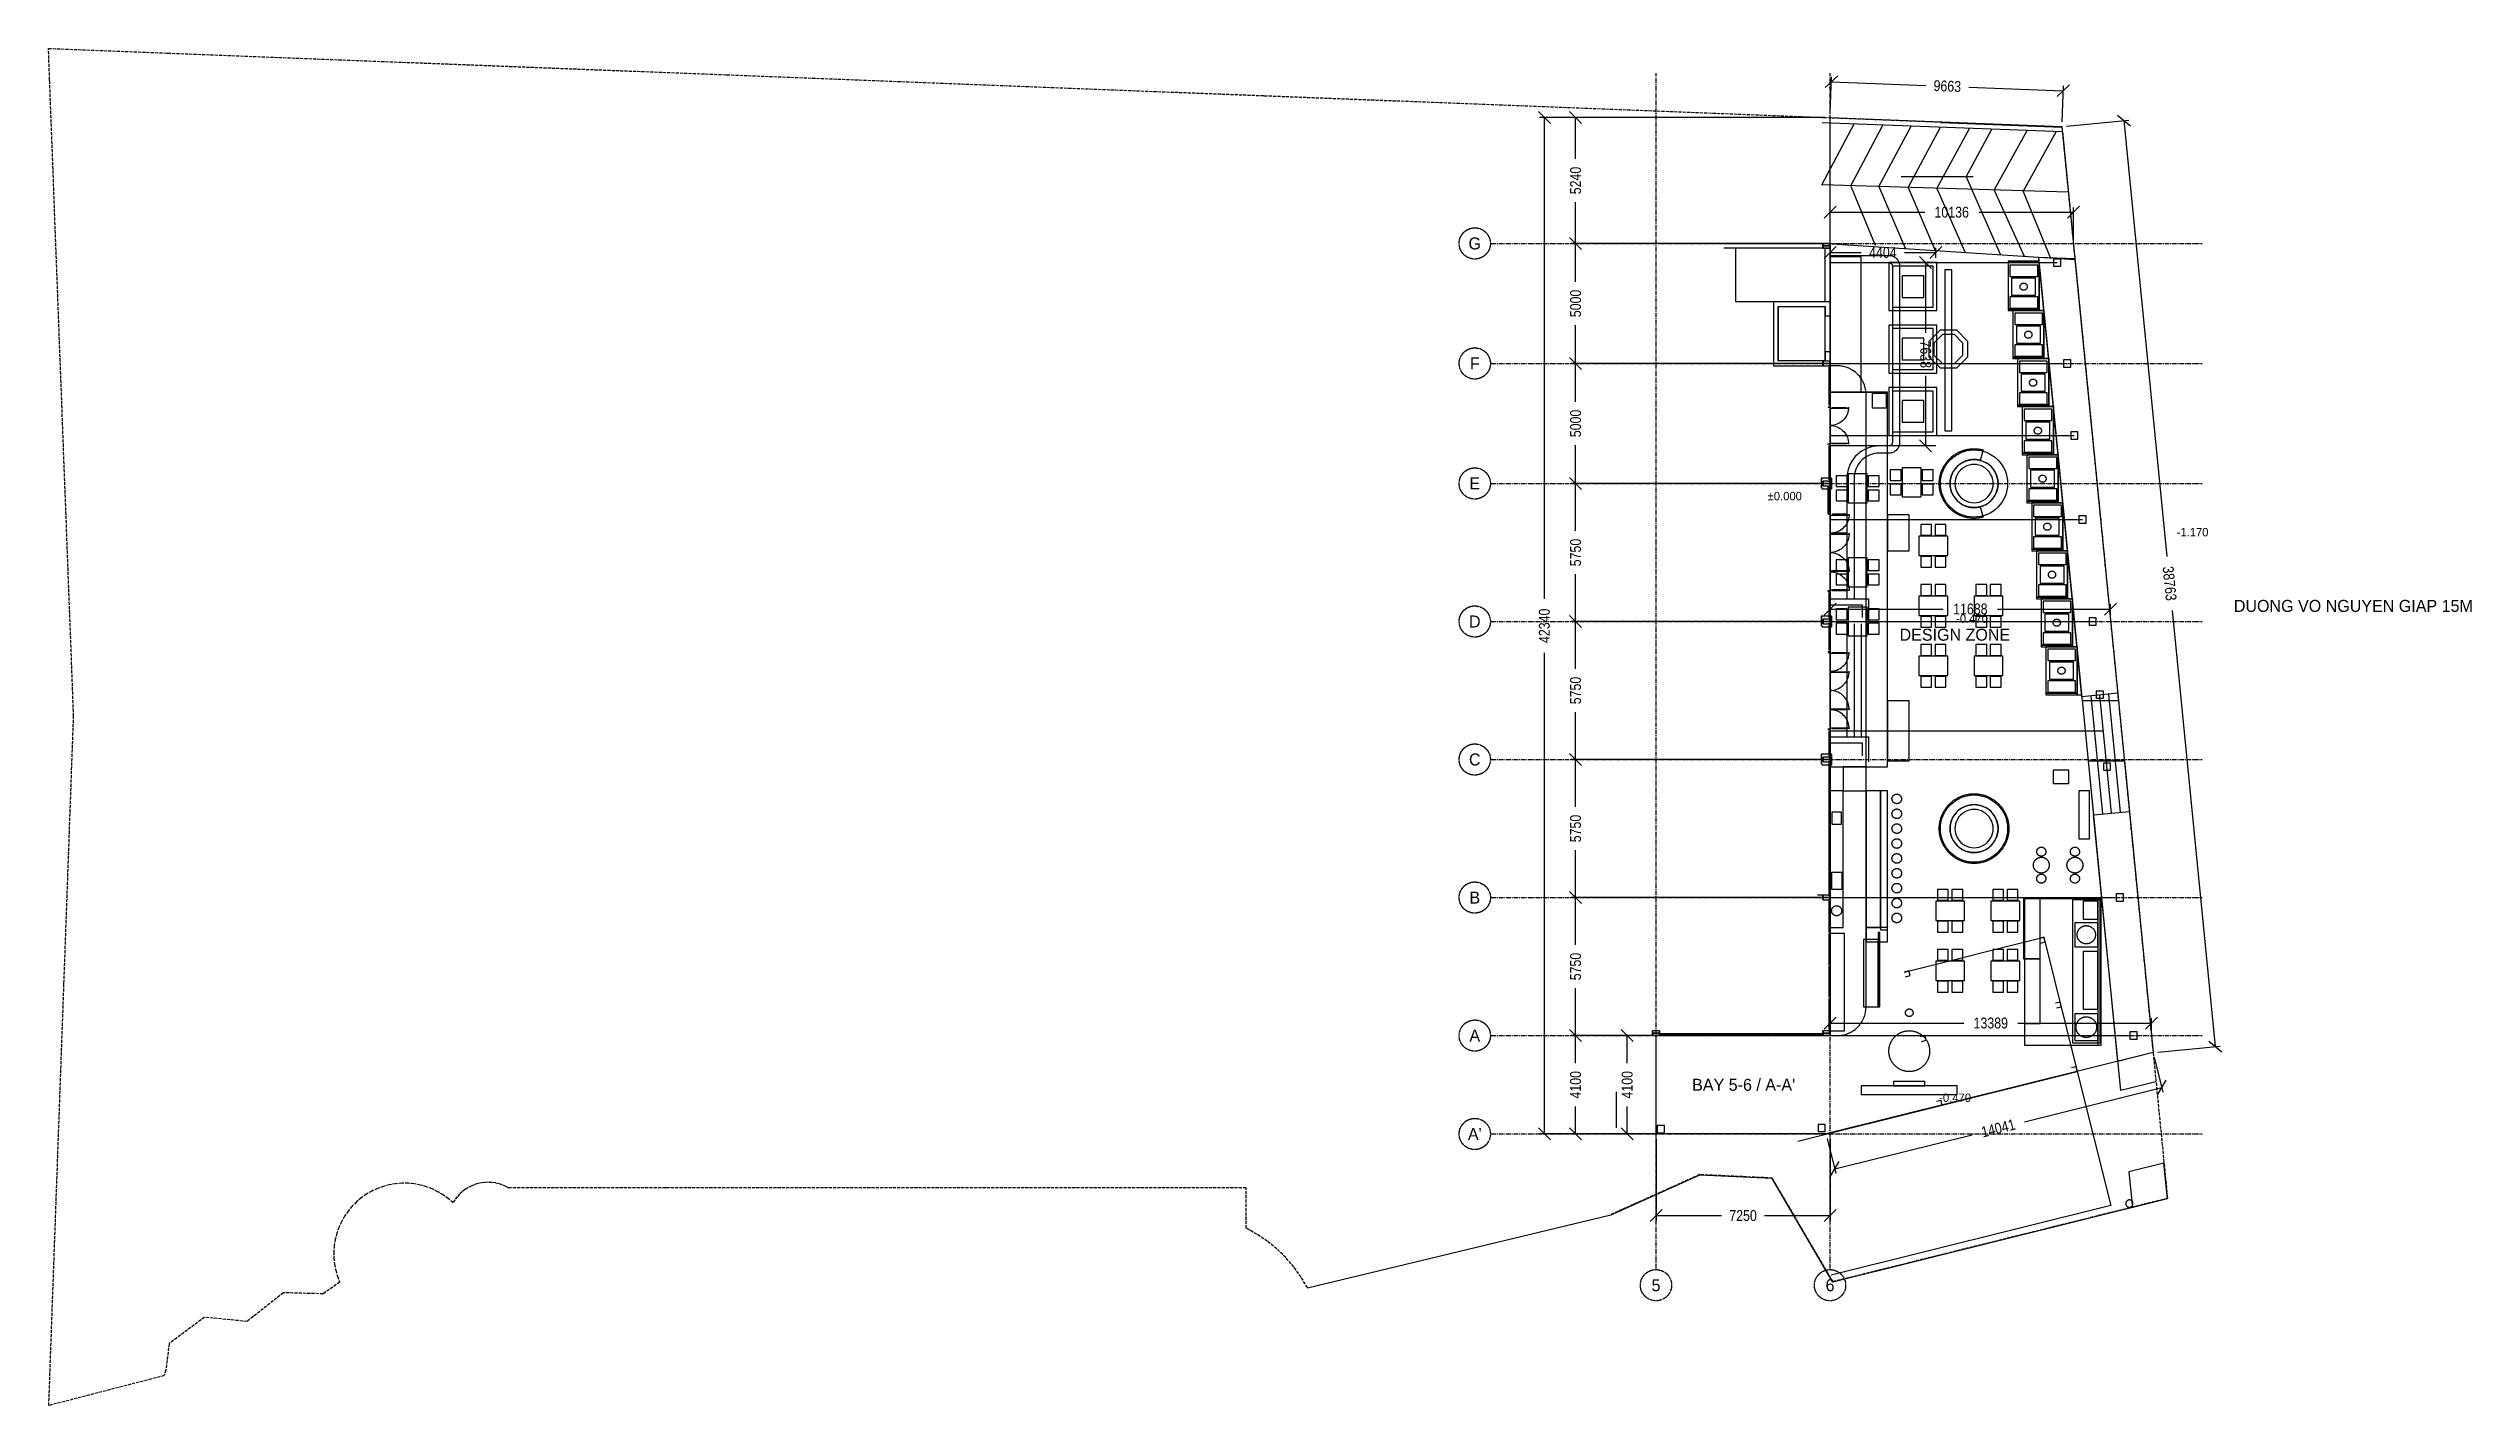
# Model space of a CAD drawing. Header units: millimetres. Extents: x -74219 to 26724, y -11313 to 45223.
import ezdxf
from ezdxf.enums import TextEntityAlignment as Align

# ---------------------------------------------------------------- set-up
doc = ezdxf.new("R2010")
doc.units = ezdxf.units.MM
for name, pattern in [('CENTER', [5.08, 3.175, -0.635, 0.635, -0.635]), ('DASHDOT', [3.556, 2.54, -0.508, 0, -0.508]), ('DASHED', [1.524, 1.27, -0.254])]:
    doc.linetypes.add(name, pattern=pattern)
for name, color, linetype in [('SMK-ABOVE', 5, 'DASHED'), ('SMK-BLDG', 7, 'CONTINUOUS'), ('SMK-CONTEXT', 8, 'CONTINUOUS'), ('SMK-DIMS', 7, 'CONTINUOUS'), ('SMK-DOOR', 7, 'CONTINUOUS'), ('SMK-EXIST', 30, 'CONTINUOUS'), ('SMK-GLAZ', 5, 'CONTINUOUS'), ('SMK-GRID', 8, 'CENTER'), ('SMK-LEVEL', 7, 'CONTINUOUS'), ('SMK-LOT', 1, 'DASHDOT'), ('SMK-R3-BAR', 40, 'Continuous'), ('SMK-R3-BBQ', 30, 'Continuous'), ('SMK-R3-FURN', 7, 'Continuous'), ('SMK-R3-PHOTO', 5, 'Continuous'), ('SMK-R3-PLANT', 3, 'Continuous'), ('SMK-R3-ROOF', 34, 'Continuous'), ('SMK-R3-SERV', 4, 'Continuous'), ('SMK-R3-STEPS', 8, 'Continuous'), ('SMK-R3-TREE', 3, 'Continuous'), ('SMK-STEPS', 30, 'CONTINUOUS'), ('SMK-TEXT', 7, 'CONTINUOUS'), ('SMK-ZONE', 3, 'CONTINUOUS')]:
    doc.layers.add(name, color=color, linetype=linetype)
doc.styles.add('OpenSansCondensed-Light', font='OpenSansCondensed-Light.ttf')
doc.dimstyles.new('SMK200', dxfattribs={"dimtxt": 450, "dimasz": 300, "dimexe": 200, "dimexo": 200, "dimgap": 100, "dimtad": 1, "dimdec": 0, "dimtsz": 250, "dimcen": 2.5, "dimazin": 3, "dimtfac": 1, "dimtmove": 0, "dimatfit": 3})

msp = doc.modelspace()

# ---------------------------------------------------------------- texts
at = {"layer": 'SMK-GRID'}
for s, p in [('G', (-14800, 37100)), ('F', (-14800, 32100)), ('E', (-14800, 27100)), ('D', (-14800, 21350)), ('C', (-14800, 15600)), ('B', (-14800, 9850)), ('A', (-14800, 4100)), ("A'", (-14800, 0)), ('5', (-7250, -6300)), ('6', (0, -6300))]:
    msp.add_text(s, height=500, dxfattribs=at).set_placement(p, align=Align.MIDDLE_CENTER)
at = {"layer": 'SMK-LEVEL'}
for s, p in [('±0.000', (-2600, 26400)), ('-1.170', (14437.6, 24895.6)), ('-0.470', (5251.1, 21294.5)), ('-0.470', (4546.2, 1335.1))]:
    msp.add_text(s, height=350, dxfattribs=at).set_placement(p)
at = {"layer": 'SMK-TEXT'}
for s, p in [('DUONG VO NGUYEN GIAP 15M', (21800, 22000)), ('DESIGN ZONE', (5200, 20800)), ("BAY 5-6 / A-A'", (-3600, 2050))]:
    msp.add_text(s, height=500, dxfattribs=at).set_placement(p, align=Align.MIDDLE_CENTER)

# ---------------------------------------------------------------- blocks, each defined once
blk = doc.blocks.new('_OBLIQUE')
at = {"color": 0, "linetype": 'BYBLOCK'}
blk.add_line((-0.5, -0.5), (0.5, 0.5), dxfattribs=at)
blk = doc.blocks.new('*D1')
for p, q in [((-200, 4100), (-10800, 4100)), ((-10600, 2950), (-10600, 4100)), ((-10600, 0), (-10600, 1150)), ((-200, 0), (-10800, 0))]:
    blk.add_line(p, q)
at = {"layer": 'Defpoints'}
for p in [(0, 4100), (-10600, 0), (0, 0)]:
    blk.add_point(p, dxfattribs=at)
at = {"layer": 'SMK-DIMS', "xscale": 500, "yscale": 500, "rotation": 90}
for p in [(-10600, 4100), (-10600, 0)]:
    blk.add_blockref('_OBLIQUE', p, dxfattribs=at)
at = {"layer": 'SMK-DIMS', "insert": (-10600, 2050), "char_height": 450, "attachment_point": 5, "rotation": 90, "style": 'OpenSansCondensed-Light'}
blk.add_mtext('4100', dxfattribs=at)
blk = doc.blocks.new('*D2')
for p, q in [((-200, 9850), (-10800, 9850)), ((-10600, 7875), (-10600, 9850)), ((-10600, 4100), (-10600, 6075)), ((-200, 4100), (-10800, 4100))]:
    blk.add_line(p, q)
at = {"layer": 'Defpoints'}
for p in [(0, 9850), (-10600, 4100), (0, 4100)]:
    blk.add_point(p, dxfattribs=at)
at = {"layer": 'SMK-DIMS', "xscale": 500, "yscale": 500, "rotation": 90}
for p in [(-10600, 9850), (-10600, 4100)]:
    blk.add_blockref('_OBLIQUE', p, dxfattribs=at)
at = {"layer": 'SMK-DIMS', "insert": (-10600, 6975), "char_height": 450, "attachment_point": 5, "rotation": 90, "style": 'OpenSansCondensed-Light'}
blk.add_mtext('5750', dxfattribs=at)
blk = doc.blocks.new('*D3')
for p, q in [((-200, 15600), (-10800, 15600)), ((-10600, 13625), (-10600, 15600)), ((-10600, 9850), (-10600, 11825)), ((-200, 9850), (-10800, 9850))]:
    blk.add_line(p, q)
at = {"layer": 'Defpoints'}
for p in [(0, 15600), (-10600, 9850), (0, 9850)]:
    blk.add_point(p, dxfattribs=at)
at = {"layer": 'SMK-DIMS', "xscale": 500, "yscale": 500, "rotation": 90}
for p in [(-10600, 15600), (-10600, 9850)]:
    blk.add_blockref('_OBLIQUE', p, dxfattribs=at)
at = {"layer": 'SMK-DIMS', "insert": (-10600, 12725), "char_height": 450, "attachment_point": 5, "rotation": 90, "style": 'OpenSansCondensed-Light'}
blk.add_mtext('5750', dxfattribs=at)
blk = doc.blocks.new('*D4')
for p, q in [((-200, 21350), (-10800, 21350)), ((-10600, 19375), (-10600, 21350)), ((-10600, 15600), (-10600, 17575)), ((-200, 15600), (-10800, 15600))]:
    blk.add_line(p, q)
at = {"layer": 'Defpoints'}
for p in [(0, 21350), (-10600, 15600), (0, 15600)]:
    blk.add_point(p, dxfattribs=at)
at = {"layer": 'SMK-DIMS', "xscale": 500, "yscale": 500, "rotation": 90}
for p in [(-10600, 21350), (-10600, 15600)]:
    blk.add_blockref('_OBLIQUE', p, dxfattribs=at)
at = {"layer": 'SMK-DIMS', "insert": (-10600, 18475), "char_height": 450, "attachment_point": 5, "rotation": 90, "style": 'OpenSansCondensed-Light'}
blk.add_mtext('5750', dxfattribs=at)
blk = doc.blocks.new('*D5')
for p, q in [((-200, 27100), (-10800, 27100)), ((-10600, 25125), (-10600, 27100)), ((-10600, 21350), (-10600, 23325)), ((-200, 21350), (-10800, 21350))]:
    blk.add_line(p, q)
at = {"layer": 'Defpoints'}
for p in [(0, 27100), (-10600, 21350), (0, 21350)]:
    blk.add_point(p, dxfattribs=at)
at = {"layer": 'SMK-DIMS', "xscale": 500, "yscale": 500, "rotation": 90}
for p in [(-10600, 27100), (-10600, 21350)]:
    blk.add_blockref('_OBLIQUE', p, dxfattribs=at)
at = {"layer": 'SMK-DIMS', "insert": (-10600, 24225), "char_height": 450, "attachment_point": 5, "rotation": 90, "style": 'OpenSansCondensed-Light'}
blk.add_mtext('5750', dxfattribs=at)
blk = doc.blocks.new('*D6')
for p, q in [((-200, 32100), (-10800, 32100)), ((-10600, 30500), (-10600, 32100)), ((-10600, 27100), (-10600, 28700)), ((-200, 27100), (-10800, 27100))]:
    blk.add_line(p, q)
at = {"layer": 'Defpoints'}
for p in [(0, 32100), (-10600, 27100), (0, 27100)]:
    blk.add_point(p, dxfattribs=at)
at = {"layer": 'SMK-DIMS', "xscale": 500, "yscale": 500, "rotation": 90}
for p in [(-10600, 32100), (-10600, 27100)]:
    blk.add_blockref('_OBLIQUE', p, dxfattribs=at)
at = {"layer": 'SMK-DIMS', "insert": (-10600, 29600), "char_height": 450, "attachment_point": 5, "rotation": 90, "style": 'OpenSansCondensed-Light'}
blk.add_mtext('5000', dxfattribs=at)
blk = doc.blocks.new('*D7')
for p, q in [((-200, 37100), (-10800, 37100)), ((-10600, 35500), (-10600, 37100)), ((-10600, 32100), (-10600, 33700)), ((-200, 32100), (-10800, 32100))]:
    blk.add_line(p, q)
at = {"layer": 'Defpoints'}
for p in [(0, 37100), (-10600, 32100), (0, 32100)]:
    blk.add_point(p, dxfattribs=at)
at = {"layer": 'SMK-DIMS', "xscale": 500, "yscale": 500, "rotation": 90}
for p in [(-10600, 37100), (-10600, 32100)]:
    blk.add_blockref('_OBLIQUE', p, dxfattribs=at)
at = {"layer": 'SMK-DIMS', "insert": (-10600, 34600), "char_height": 450, "attachment_point": 5, "rotation": 90, "style": 'OpenSansCondensed-Light'}
blk.add_mtext('5000', dxfattribs=at)
blk = doc.blocks.new('*D8')
for p, q in [((-200, 42340.2), (-10800, 42340.2)), ((-10600, 40620.1), (-10600, 42340.2)), ((-10600, 37100), (-10600, 38820.1)), ((-200, 37100), (-10800, 37100))]:
    blk.add_line(p, q)
at = {"layer": 'Defpoints'}
for p in [(0, 42340.2), (-10600, 37100), (0, 37100)]:
    blk.add_point(p, dxfattribs=at)
at = {"layer": 'SMK-DIMS', "xscale": 500, "yscale": 500, "rotation": 90}
for p in [(-10600, 42340.2), (-10600, 37100)]:
    blk.add_blockref('_OBLIQUE', p, dxfattribs=at)
at = {"layer": 'SMK-DIMS', "insert": (-10600, 39720.1), "char_height": 450, "attachment_point": 5, "rotation": 90, "style": 'OpenSansCondensed-Light'}
blk.add_mtext('5240', dxfattribs=at)
blk = doc.blocks.new('*D9')
for p, q in [((-200, 42340.2), (-12100, 42340.2)), ((-11900, 22295.1), (-11900, 42340.2)), ((-11900, 0), (-11900, 20045.1)), ((-200, 0), (-12100, 0))]:
    blk.add_line(p, q)
at = {"layer": 'Defpoints'}
for p in [(0, 42340.2), (-11900, 0), (0, 0)]:
    blk.add_point(p, dxfattribs=at)
at = {"layer": 'SMK-DIMS', "xscale": 500, "yscale": 500, "rotation": 90}
for p in [(-11900, 42340.2), (-11900, 0)]:
    blk.add_blockref('_OBLIQUE', p, dxfattribs=at)
at = {"layer": 'SMK-DIMS', "insert": (-11900, 21170.1), "char_height": 450, "attachment_point": 5, "rotation": 90, "style": 'OpenSansCondensed-Light'}
blk.add_mtext('42340', dxfattribs=at)
blk = doc.blocks.new('*D10')
for p, q in [((0, 37300), (0, 38600)), ((0, 38400), (3943, 38400)), ((6193, 38400), (10136, 38400)), ((10136, 37300), (10136, 38600))]:
    blk.add_line(p, q)
at = {"layer": 'Defpoints'}
for p in [(0, 38400), (0, 37100), (10136, 37100)]:
    blk.add_point(p, dxfattribs=at)
at = {"layer": 'SMK-DIMS', "xscale": 500, "yscale": 500}
for p in [(0, 38400), (10136, 38400)]:
    blk.add_blockref('_OBLIQUE', p, dxfattribs=at)
at = {"layer": 'SMK-DIMS', "insert": (5068, 38400), "char_height": 450, "attachment_point": 5, "style": 'OpenSansCondensed-Light'}
blk.add_mtext('10136', dxfattribs=at)
blk = doc.blocks.new('*D11')
for p, q in [((0, 21550), (0, 22070)), ((0, 21870), (4719, 21870)), ((6969, 21870), (11688, 21870)), ((11688, 21550), (11688, 22070))]:
    blk.add_line(p, q)
at = {"layer": 'Defpoints'}
for p in [(0, 21870), (0, 21350), (11688, 21350)]:
    blk.add_point(p, dxfattribs=at)
at = {"layer": 'SMK-DIMS', "xscale": 500, "yscale": 500}
for p in [(0, 21870), (11688, 21870)]:
    blk.add_blockref('_OBLIQUE', p, dxfattribs=at)
at = {"layer": 'SMK-DIMS', "insert": (5844, 21870), "char_height": 450, "attachment_point": 5, "style": 'OpenSansCondensed-Light'}
blk.add_mtext('11688', dxfattribs=at)
blk = doc.blocks.new('*D12')
for p, q in [((0, 4300), (0, 4820)), ((0, 4620), (5569.5, 4620)), ((7819.5, 4620), (13389, 4620)), ((13389, 4300), (13389, 4820))]:
    blk.add_line(p, q)
at = {"layer": 'Defpoints'}
for p in [(0, 4620), (0, 4100), (13389, 4100)]:
    blk.add_point(p, dxfattribs=at)
at = {"layer": 'SMK-DIMS', "xscale": 500, "yscale": 500}
for p in [(0, 4620), (13389, 4620)]:
    blk.add_blockref('_OBLIQUE', p, dxfattribs=at)
at = {"layer": 'SMK-DIMS', "insert": (6694.5, 4620), "char_height": 450, "attachment_point": 5, "style": 'OpenSansCondensed-Light'}
blk.add_mtext('13389', dxfattribs=at)
blk = doc.blocks.new('*D13')
for p, q in [((8, 42540), (66, 44039)), ((58, 43839), (3987, 43686)), ((5786, 43617), (9714, 43464)), ((9664, 42165), (9722, 43664))]:
    blk.add_line(p, q)
at = {"layer": 'Defpoints'}
for p in [(58, 43839), (0, 42340), (9656, 41965)]:
    blk.add_point(p, dxfattribs=at)
at = {"layer": 'SMK-DIMS', "xscale": 500, "yscale": 500, "rotation": -2.224565208188413}
for p in [(58, 43839), (9714, 43464)]:
    blk.add_blockref('_OBLIQUE', p, dxfattribs=at)
at = {"layer": 'SMK-DIMS', "insert": (4886, 43652), "char_height": 450, "attachment_point": 5, "rotation": 357.77543, "style": 'OpenSansCondensed-Light'}
blk.add_mtext('9663', dxfattribs=at)
blk = doc.blocks.new('*D14')
for p, q in [((9855, 41985), (12443, 42240)), ((12244, 42220), (14035, 24052)), ((14255, 21813), (16046, 3644)), ((13658, 3409), (16245, 3664))]:
    blk.add_line(p, q)
at = {"layer": 'Defpoints'}
for p in [(9656, 41965), (12244, 42220), (13459, 3389)]:
    blk.add_point(p, dxfattribs=at)
at = {"layer": 'SMK-DIMS', "xscale": 500, "yscale": 500, "rotation": -84.37057896927848}
for p in [(12244, 42220), (16046, 3644)]:
    blk.add_blockref('_OBLIQUE', p, dxfattribs=at)
at = {"layer": 'SMK-DIMS', "insert": (14145, 22932), "char_height": 450, "attachment_point": 5, "rotation": 275.62942, "style": 'OpenSansCondensed-Light'}
blk.add_mtext('38763', dxfattribs=at)
blk = doc.blocks.new('*D15')
for p, q in [((13507, 3195), (13869, 1739)), ((8099, 510), (13821, 1934)), ((-119, -194), (243, -1650)), ((195, -1456), (5916, -33))]:
    blk.add_line(p, q)
at = {"layer": 'Defpoints'}
for p in [(13459, 3389), (-168, 0), (195, -1456)]:
    blk.add_point(p, dxfattribs=at)
at = {"layer": 'SMK-DIMS', "xscale": 500, "yscale": 500, "rotation": 13.967659105858573}
for p in [(13821, 1934), (195, -1456)]:
    blk.add_blockref('_OBLIQUE', p, dxfattribs=at)
at = {"layer": 'SMK-DIMS', "insert": (7008, 239), "char_height": 450, "attachment_point": 5, "rotation": 13.96766, "style": 'OpenSansCondensed-Light'}
blk.add_mtext('14041', dxfattribs=at)
blk = doc.blocks.new('*D16')
for p, q in [((-7250, -200), (-7250, -3600)), ((0, -200), (0, -3600)), ((-7250, -3400), (-4525, -3400)), ((-2725, -3400), (0, -3400))]:
    blk.add_line(p, q)
at = {"layer": 'Defpoints'}
for p in [(-7250, 0), (0, 0), (-7250, -3400)]:
    blk.add_point(p, dxfattribs=at)
at = {"layer": 'SMK-DIMS', "xscale": 500, "yscale": 500}
for p in [(-7250, -3400), (0, -3400)]:
    blk.add_blockref('_OBLIQUE', p, dxfattribs=at)
at = {"layer": 'SMK-DIMS', "insert": (-3625, -3400), "char_height": 450, "attachment_point": 5, "style": 'OpenSansCondensed-Light'}
blk.add_mtext('7250', dxfattribs=at)
blk = doc.blocks.new('*D17')
for p, q in [((-7450, 4100), (-8650, 4100)), ((-8450, 2950), (-8450, 4100)), ((-8450, 0), (-8450, 1150)), ((-7450, 0), (-8650, 0))]:
    blk.add_line(p, q)
at = {"layer": 'Defpoints'}
for p in [(-7250, 4100), (-8450, 0), (-7250, 0)]:
    blk.add_point(p, dxfattribs=at)
at = {"layer": 'SMK-DIMS', "xscale": 500, "yscale": 500, "rotation": 90}
for p in [(-8450, 4100), (-8450, 0)]:
    blk.add_blockref('_OBLIQUE', p, dxfattribs=at)
at = {"layer": 'SMK-DIMS', "insert": (-8450, 2050), "char_height": 450, "attachment_point": 5, "rotation": 90, "style": 'OpenSansCondensed-Light'}
blk.add_mtext('4100', dxfattribs=at)
blk = doc.blocks.new('*D18')
for p, q in [((-0.4, 36500.2), (-0.4, 36920.2)), ((-0.4, 36720.2), (1301.35, 36720.2)), ((3101.35, 36720.2), (4403.1, 36720.2)), ((4403.1, 36500.2), (4403.1, 36920.2))]:
    blk.add_line(p, q)
at = {"layer": 'Defpoints'}
for p in [(-0.4, 36720.2), (-0.4, 36300.2), (4403.1, 36300.2)]:
    blk.add_point(p, dxfattribs=at)
at = {"layer": 'SMK-DIMS', "xscale": 500, "yscale": 500}
for p in [(-0.4, 36720.2), (4403.1, 36720.2)]:
    blk.add_blockref('_OBLIQUE', p, dxfattribs=at)
at = {"layer": 'SMK-DIMS', "insert": (2201.35, 36720.2), "char_height": 450, "attachment_point": 5, "style": 'OpenSansCondensed-Light'}
blk.add_mtext('4404', dxfattribs=at)
blk = doc.blocks.new('*D19')
for p, q in [((4203.1, 36300.2), (3783.1, 36300.2)), ((3983.1, 36300.2), (3983.1, 33381.35)), ((3983.1, 31581.35), (3983.1, 28662.5)), ((4203.1, 28662.5), (3783.1, 28662.5))]:
    blk.add_line(p, q)
at = {"layer": 'Defpoints'}
for p in [(3983.1, 36300.2), (4403.1, 36300.2), (4403.1, 28662.5)]:
    blk.add_point(p, dxfattribs=at)
at = {"layer": 'SMK-DIMS', "xscale": 500, "yscale": 500, "rotation": -90}
for p in [(3983.1, 36300.2), (3983.1, 28662.5)]:
    blk.add_blockref('_OBLIQUE', p, dxfattribs=at)
at = {"layer": 'SMK-DIMS', "insert": (3983.1, 32481.35), "char_height": 450, "attachment_point": 5, "rotation": 270, "style": 'OpenSansCondensed-Light'}
blk.add_mtext('7638', dxfattribs=at)

# ---------------------------------------------------------------- dimensions: what is measured, and where the dimension line sits
at = {"layer": 'SMK-DIMS'}
for base, p1, p2, angle, picture, middle in [((58.2, 43839.1), (0, 42340.2), (9656.2, 41965.1), 357.775435, '*D13', (4886.3, 43651.5)), ((-11900, 0), (0, 0), (0, 42340.2), 90, '*D9', (-11900, 21170.1)), ((-10600, 37100), (0, 37100), (0, 42340.2), 90, '*D8', (-10600, 39720.1)), ((12243.7, 42220.1), (9656.2, 41965.1), (13458.6, 3389.2), 275.629421, '*D14', (14144.9, 22932.2)), ((-10600, 32100), (0, 32100), (0, 37100), 90, '*D7', (-10600, 34600)), ((3983.1, 36300.2), (4403.1, 36300.2), (4403.1, 28662.5), 270, '*D19', (3983.1, 32481.3)), ((-10600, 27100), (0, 27100), (0, 32100), 90, '*D6', (-10600, 29600)), ((-10600, 21350), (0, 21350), (0, 27100), 90, '*D5', (-10600, 24225)), ((-10600, 15600), (0, 15600), (0, 21350), 90, '*D4', (-10600, 18475)), ((-10600, 9850), (0, 9850), (0, 15600), 90, '*D3', (-10600, 12725)), ((-10600, 4100), (0, 4100), (0, 9850), 90, '*D2', (-10600, 6975)), ((-10600, 0), (0, 0), (0, 4100), 90, '*D1', (-10600, 2050)), ((-8450, 0), (-7250, 0), (-7250, 4100), 90, '*D17', (-8450, 2050)), ((194.6, -1455.6), (-167.5, 0), (13458.6, 3389.2), 13.967659, '*D15', (7007.6, 239))]:
    dim = msp.add_linear_dim(base=base, p1=p1, p2=p2, angle=angle, dimstyle='SMK200', dxfattribs=at)
    dim.commit()
    dim.dimension.update_dxf_attribs({"geometry": picture, "text_midpoint": middle})
for base, p1, p2, picture, middle in [((0, 38400), (0, 37100), (10136, 37100), '*D10', (5068, 38400)), ((-0.4, 36720.2), (-0.4, 36300.2), (4403.1, 36300.2), '*D18', (2201.35, 36720.2)), ((0, 21870), (0, 21350), (11688, 21350), '*D11', (5844, 21870)), ((0, 4620), (0, 4100), (13389, 4100), '*D12', (6694.5, 4620)), ((-7250, -3400), (-7250, 0), (0, 0), '*D16', (-3625, -3400))]:
    dim = msp.add_linear_dim(base=base, p1=p1, p2=p2, dimstyle='SMK200', dxfattribs=at)
    dim.commit()
    dim.dimension.update_dxf_attribs({"geometry": picture, "text_midpoint": middle})

# ---------------------------------------------------------------- linework, layer by layer
at = {"layer": 'SMK-ABOVE', "ltscale": 50}
for points in [[(4403.1, 28662.5), (3.1, 28662.5), (-0.4, 36300.2), (4399.6, 36300.2)], [(-0.4, 4100.3), (301.6, 4100.3), (406.2, 4104.8), (510, 4118.5), (612.2, 4141.2), (712, 4172.7), (808.7, 4212.7), (901.6, 4261.1), (989.9, 4317.3), (1072.9, 4381), (1150.1, 4451.8), (1220.8, 4528.9), (1284.6, 4612), (1340.8, 4700.3), (1389.2, 4793.1), (1429.2, 4889.9), (1460.7, 4989.7), (1483.4, 5091.9), (1497, 5195.7), (1501.6, 5300.3), (1501.6, 30800.3), (1497, 30904.9), (1483.4, 31008.7), (1460.7, 31110.9), (1429.2, 31210.7), (1389.2, 31307.4), (1340.8, 31400.3), (1284.6, 31488.6), (1220.8, 31571.6), (1150.1, 31648.8), (1072.9, 31719.5), (989.9, 31783.3), (901.6, 31839.5), (808.7, 31887.9), (712, 31927.9), (612.2, 31959.4), (510, 31982.1), (406.2, 31995.7), (301.6, 32000.3), (-0.4, 32000.3)]]:
    msp.add_lwpolyline(points, dxfattribs=at)
at = {"layer": 'SMK-BLDG'}
for points in [[(-4420.4, 37099.6), (-0.4, 37099.8), (-0.4, 36900.2), (-4420.4, 36900)], [(-0.4, 36900.2), (-0.4, 34670.2), (-3920.4, 34670.2), (-3920.4, 36900.2)], [(-300.4, 36899.8), (-0.4, 36899.8), (-0.4, 37099.8), (-300.4, 37099.8)], [(-0.4, 34670.5), (-200.4, 34670.5), (-200.4, 36900), (-0.4, 36900)], [(-2160.4, 32200), (-2160.4, 34470.5), (-200.4, 34470.5), (-200.4, 34085.5), (-0.4, 34085.5), (-0.4, 34670.5), (-2360.4, 34670.5), (-2360.4, 32000), (-0.4, 32000), (-0.4, 32585), (-200.4, 32585), (-200.4, 32200)], [(-2160.4, 34450.3), (-2160.4, 32220.3), (-200.4, 32220.3), (-200.4, 34450.3)], [(-300.4, 31999.8), (-0.4, 31999.8), (-0.4, 32199.8), (-300.4, 32199.8)], [(-75.4, 27200), (-0.4, 27200), (-0.4, 32000), (-75.4, 32000)], [(-0.4, 32000), (-0.4, 4100)], [(-300.4, 26999.8), (-0.4, 26999.8), (-0.4, 27199.8), (-300.4, 27199.8)], [(-0.4, 25855), (-75.4, 25855), (-75.4, 26999.8), (-0.4, 26999.8)], [(-75.4, 22595), (-0.4, 22595), (-0.4, 21449.8), (-75.4, 21449.8)], [(-300.4, 21249.8), (-0.4, 21249.8), (-0.4, 21449.8), (-300.4, 21449.8)], [(-75.4, 20105), (-0.4, 20105), (-0.4, 21249.8), (-75.4, 21249.8)], [(-75.4, 15700), (-0.4, 15700), (-0.4, 16845), (-75.4, 16845)], [(-300.4, 15499.8), (-0.4, 15499.8), (-0.4, 15699.8), (-300.4, 15699.8)], [(-75.4, 9949.8), (-0.4, 9949.8), (-0.4, 15499.8), (-75.4, 15499.8)], [(-525.4, 9850), (-300.4, 9850), (-300.4, 9950), (-525.4, 9950)], [(-300.4, 9749.8), (-0.4, 9749.8), (-0.4, 9949.8), (-300.4, 9949.8)], [(-75.4, 4300), (-0.4, 4300), (-0.4, 9749.8), (-75.4, 9749.8)], [(-7400.4, 4099.8), (-7100.4, 4099.8), (-7100.4, 4299.8), (-7400.4, 4299.8)], [(-7100.4, 4099.8), (-300.4, 4099.8), (-300.4, 4175), (-7100.4, 4175)], [(-0.4, 4100), (-7100.4, 4100)], [(-300.4, 4099.8), (-0.4, 4099.8), (-0.4, 4299.8), (-300.4, 4299.8)], [(-8900.4, 250), (-8900.4, 1750)]]:
    msp.add_lwpolyline(points, dxfattribs=at)
at = {"layer": 'SMK-CONTEXT'}
for points in [[(-339, 39539.5), (1010.2, 42079.1)], [(9676.6, 41747.6), (-323.4, 42130.9)], [(865.5, 39500.4), (2197, 42033)], [(2026.1, 39466.2), (3378.9, 41987.1)], [(3253.6, 39430.1), (4607.1, 41939.4)], [(4451.7, 39394.8), (5804.7, 41892.9)], [(4612.8, 42139.3), (9657, 41943.4)], [(5665.1, 39873.8), (6744.9, 41856.3)], [(6843.6, 39313.8), (8217.3, 41799.2)], [(8041.1, 39265.5), (9423.8, 41752.3)], [(9676.6, 41748.2), (10196.6, 36469.1)], [(9924.1, 39233.8), (-337.5, 39535.7)], [(865.1, 39489.3), (1882.7, 37031.1)], [(2026.1, 39466.2), (3134.2, 36896.7)], [(5959.9, 39873.8), (2959.8, 39873.8)], [(3253.6, 39430.1), (4382, 36809.3)], [(4451.7, 39394.8), (5627.8, 36727.8)], [(5665.1, 39873.8), (7093.8, 36631.9)], [(6843.6, 39313.8), (8087.5, 36566.9)], [(8041.1, 39265.5), (9190, 36490.1)], [(83.6, 37090.5), (8685, 36527.8)], [(-1343.8, -292.6), (10301.4, 2603.9), (11691.7, -2985.7), (46.5, -5882.3)], [(14058.1, -2706.3), (119, -6173.4), (-2407.7, -1858.8), (-5435.2, -1714.9), (-9136.8, -3381.7), (-21774, -6424.1)]]:
    msp.add_lwpolyline(points, dxfattribs=at)
at = {"layer": 'SMK-DOOR'}
for points in [[(-71.9, 30312.5), (-71.9, 30272.5), (-36.9, 30272.5), (-36.9, 30282.5), (3.1, 30282.5), (3.1, 30312.5)], [(3.1, 30282.5), (3.1, 30242.5), (773.1, 30242.5), (773.1, 30282.5)], [(773.1, 30282.5), (769.8, 30211.5), (760, 30141), (743.7, 30071.8), (721.1, 30004.4), (692.4, 29939.3), (657.8, 29877.2), (617.6, 29818.5), (572.2, 29763.8), (521.9, 29713.5), (467.2, 29668), (408.5, 29627.9), (346.3, 29593.2), (281.3, 29564.5), (213.8, 29541.9), (144.6, 29525.6), (74.2, 29515.8), (3.1, 29512.5)], [(3.1, 29512.5), (74.2, 29509.2), (144.6, 29499.4), (213.8, 29483.1), (281.3, 29460.5), (346.3, 29431.8), (408.5, 29397.2), (467.2, 29357), (521.9, 29311.6), (572.2, 29261.3), (617.6, 29206.5), (657.8, 29147.9), (692.4, 29085.7), (721.1, 29020.7), (743.7, 28953.2), (760, 28884), (769.8, 28813.6), (773.1, 28742.5)], [(103.1, 30242.5), (103.1, 30282.5)], [(103.1, 30262.5), (673.1, 30262.5)], [(673.1, 30242.5), (673.1, 30282.5)], [(-71.9, 28712.5), (-71.9, 28752.5), (-36.9, 28752.5), (-36.9, 28742.5), (3.1, 28742.5), (3.1, 28712.5)], [(3.1, 28742.5), (3.1, 28782.5), (773.1, 28782.5), (773.1, 28742.5)], [(103.1, 28782.5), (103.1, 28742.5)], [(103.1, 28762.5), (673.1, 28762.5)], [(673.1, 28782.5), (673.1, 28742.5)], [(-75.4, 25855), (-75.4, 25815), (-40.4, 25815), (-40.4, 25825), (-0.4, 25825), (-0.4, 25855)], [(-0.4, 25825), (-0.4, 25785), (799.6, 25785), (799.6, 25825)], [(799.6, 25825), (796.5, 25755.3), (787.4, 25686.1), (772.3, 25618), (751.3, 25551.4), (724.6, 25486.9), (692.4, 25425), (654.9, 25366.2), (612.4, 25310.8), (565.3, 25259.3), (513.8, 25212.2), (458.4, 25169.7), (399.6, 25132.2), (337.7, 25100), (273.2, 25073.3), (206.6, 25052.3), (138.5, 25037.2), (69.3, 25028.1), (-0.4, 25025)], [(699.6, 25785), (699.6, 25825), (99.6, 25825), (99.6, 25785)], [(99.6, 25805), (699.6, 25805)], [(-0.4, 25025), (-0.4, 24985), (799.6, 24985), (799.6, 25025)], [(799.6, 25025), (796.5, 24955.3), (787.4, 24886.1), (772.3, 24818), (751.3, 24751.4), (724.6, 24686.9), (692.4, 24625), (654.9, 24566.2), (612.4, 24510.8), (565.3, 24459.3), (513.8, 24412.2), (458.4, 24369.7), (399.6, 24332.2), (337.7, 24300), (273.2, 24273.3), (206.6, 24252.3), (138.5, 24237.2), (69.3, 24228.1), (-0.4, 24225)], [(699.6, 24985), (699.6, 25025), (99.6, 25025), (99.6, 24985)], [(99.6, 25005), (699.6, 25005)], [(-0.4, 24225), (73.4, 24221.6), (146.6, 24211.4), (218.5, 24194.5), (288.6, 24171), (356.2, 24141.2), (420.7, 24105.2), (481.7, 24063.4), (538.5, 24016.2), (590.8, 23964), (638, 23907.1), (679.8, 23846.2), (715.7, 23781.6), (745.6, 23714), (769, 23644), (786, 23572), (796.2, 23498.8), (799.6, 23425)], [(-0.4, 23425), (-0.4, 23465), (799.6, 23465), (799.6, 23425)], [(-0.4, 23425), (73.4, 23421.6), (146.6, 23411.4), (218.5, 23394.5), (288.6, 23371), (356.2, 23341.2), (420.7, 23305.2), (481.7, 23263.4), (538.5, 23216.2), (590.8, 23164), (638, 23107.1), (679.8, 23046.2), (715.7, 22981.6), (745.6, 22914), (769, 22844), (786, 22772), (796.2, 22698.8), (799.6, 22625)], [(699.6, 23425), (699.6, 23465), (99.6, 23465), (99.6, 23425)], [(99.6, 23445), (699.6, 23445)], [(-75.4, 22595), (-75.4, 22635), (-40.4, 22635), (-40.4, 22625), (-0.4, 22625), (-0.4, 22595)], [(-0.4, 22625), (-0.4, 22665), (799.6, 22665), (799.6, 22625)], [(699.6, 22625), (699.6, 22665), (99.6, 22665), (99.6, 22625)], [(99.6, 22645), (699.6, 22645)], [(-75.4, 20105), (-75.4, 20065), (-40.4, 20065), (-40.4, 20075), (-0.4, 20075), (-0.4, 20105)], [(-0.4, 20075), (-0.4, 20035), (799.6, 20035), (799.6, 20075)], [(-0.4, 19275), (73.4, 19278.4), (146.6, 19288.6), (218.5, 19305.6), (288.6, 19329), (356.2, 19358.9), (420.7, 19394.9), (481.7, 19436.6), (538.5, 19483.8), (590.8, 19536.1), (638, 19592.9), (679.8, 19653.9), (715.7, 19718.4), (745.6, 19786), (769, 19856.1), (786, 19928), (796.2, 20001.2), (799.6, 20075)], [(-0.4, 19275), (-0.4, 19235), (799.6, 19235), (799.6, 19275)], [(-0.4, 18475), (73.4, 18478.4), (146.6, 18488.6), (218.5, 18505.6), (288.6, 18529), (356.2, 18558.9), (420.7, 18594.9), (481.7, 18636.6), (538.5, 18683.8), (590.8, 18736.1), (638, 18792.9), (679.8, 18853.9), (715.7, 18918.4), (745.6, 18986), (769, 19056.1), (786, 19128), (796.2, 19201.2), (799.6, 19275)], [(699.6, 20075), (699.6, 20035), (99.6, 20035), (99.6, 20075)], [(99.6, 20055), (699.6, 20055)], [(699.6, 19275), (699.6, 19235), (99.6, 19235), (99.6, 19275)], [(99.6, 19255), (699.6, 19255)], [(799.6, 17675), (796.5, 17744.7), (787.4, 17813.9), (772.3, 17882.1), (751.3, 17948.6), (724.6, 18013.1), (692.4, 18075), (654.9, 18133.9), (612.4, 18189.3), (565.3, 18240.7), (513.8, 18287.9), (458.4, 18330.3), (399.6, 18367.8), (337.7, 18400.1), (273.2, 18426.8), (206.6, 18447.8), (138.5, 18462.9), (69.3, 18472), (-0.4, 18475)], [(-0.4, 17675), (-0.4, 17715), (799.6, 17715), (799.6, 17675)], [(799.6, 16875), (796.5, 16944.7), (787.4, 17013.9), (772.3, 17082.1), (751.3, 17148.6), (724.6, 17213.1), (692.4, 17275), (654.9, 17333.9), (612.4, 17389.3), (565.3, 17440.7), (513.8, 17487.9), (458.4, 17530.3), (399.6, 17567.8), (337.7, 17600.1), (273.2, 17626.8), (206.6, 17647.8), (138.5, 17662.9), (69.3, 17672), (-0.4, 17675)], [(699.6, 17715), (699.6, 17675), (99.6, 17675), (99.6, 17715)], [(99.6, 17695), (699.6, 17695)], [(-75.4, 16845), (-75.4, 16885), (-40.4, 16885), (-40.4, 16875), (-0.4, 16875), (-0.4, 16845)], [(-0.4, 16875), (-0.4, 16915), (799.6, 16915), (799.6, 16875)], [(699.6, 16915), (699.6, 16875), (99.6, 16875), (99.6, 16915)], [(99.6, 16895), (699.6, 16895)]]:
    msp.add_lwpolyline(points, dxfattribs=at)
at = {"layer": 'SMK-EXIST'}
for points in [[(-0.4, 36600.2), (2449.6, 36600.2), (2491.1, 36598.3), (2532.3, 36592.6), (2572.7, 36583.1), (2612.1, 36569.9), (2650.2, 36553.1), (2686.5, 36532.8), (2720.8, 36509.4), (2752.8, 36482.8), (2782.1, 36453.4), (2808.7, 36421.4), (2832.2, 36387.1), (2852.4, 36350.8), (2869.2, 36312.8), (2882.4, 36273.4), (2891.9, 36232.9), (2897.7, 36191.8), (2899.6, 36150.2), (2899.6, 28812.5), (2897.7, 28771), (2891.9, 28729.8), (2882.4, 28689.4), (2869.2, 28650), (2852.4, 28611.9), (2832.2, 28575.6), (2808.7, 28541.3), (2782.1, 28509.4), (2752.8, 28480), (2720.8, 28453.4), (2686.5, 28429.9), (2650.2, 28409.7), (2612.1, 28392.9), (2572.7, 28379.7), (2532.3, 28370.2), (2491.1, 28364.4), (2449.6, 28362.5), (2049.6, 28362.5), (1952.7, 28358), (1856.7, 28344.6), (1762.2, 28322.4), (1670.3, 28291.6), (1581.6, 28252.4), (1496.8, 28205.2), (1416.8, 28150.4), (1342.2, 28088.5), (1273.6, 28019.9), (1211.7, 27945.3), (1156.9, 27865.3), (1109.7, 27780.5), (1070.5, 27691.8), (1039.7, 27599.9), (1017.5, 27505.5), (1004.1, 27409.4), (999.6, 27312.5), (999.6, 22299.8)], [(11991.6, 18357.5), (10494.1, 18209.8), (8708.1, 36317.6), (8685, 36527.8), (10199.9, 36470.3)], [(-0.4, 36300.2), (2449.6, 36300.2), (2462.7, 36299.7), (2475.6, 36298), (2488.4, 36295.1), (2500.9, 36291.2), (2513, 36286.2), (2524.6, 36280.1), (2535.6, 36273.1), (2546, 36265.1), (2555.7, 36256.3), (2564.5, 36246.7), (2572.5, 36236.3), (2579.5, 36225.2), (2585.5, 36213.6), (2590.5, 36201.5), (2594.5, 36189.1), (2597.3, 36176.3), (2599, 36163.3), (2599.6, 36150.2), (2599.6, 28812.5), (2599, 28799.4), (2597.3, 28786.5), (2594.5, 28773.7), (2590.5, 28761.2), (2585.5, 28749.1), (2579.5, 28737.5), (2572.5, 28726.5), (2564.5, 28716.1), (2555.7, 28706.5), (2546, 28697.6), (2535.6, 28689.6), (2524.6, 28682.6), (2513, 28676.6), (2500.9, 28671.6), (2488.4, 28667.6), (2475.6, 28664.8), (2462.7, 28663.1), (2449.6, 28662.5), (2049.6, 28662.5), (1925, 28656.8), (1801.5, 28639.5), (1680.1, 28611), (1561.9, 28571.4), (1447.8, 28521), (1338.9, 28460.3), (1236, 28389.8), (1140.1, 28310.2), (1051.9, 28222), (972.3, 28126.1), (901.8, 28023.2), (841.1, 27914.3), (790.8, 27800.2), (751.1, 27682), (722.6, 27560.6), (705.3, 27437.1), (699.6, 27312.5), (699.6, 22299.8)], [(-0.4, 21249.8), (-0.4, 22299.8), (1599.6, 22299.8), (1599.6, 21249.8)], [(-0.4, 21509.8), (-0.4, 22039.8), (1339.6, 22039.8), (1339.6, 21509.8)], [(-0.4, 15499.8), (-0.4, 16549.8), (1599.6, 16549.8), (1599.6, 15499.8)], [(-0.4, 15759.8), (-0.4, 16289.8), (1339.6, 16289.8), (1339.6, 15759.8)], [(13576.5, 2170.8), (12110.4, 1814.2), (10975.2, 13293.1), (12471.5, 13441.4)], [(3088.5, 6745.4), (8911.1, 8193.6), (10301.4, 2603.9), (4478.8, 1155.7)], [(8765.2, 7951.3), (8959.3, 7999.5), (8911.1, 8193.6), (8717, 8145.4)], [(3136.7, 6551.3), (3330.8, 6599.6), (3282.5, 6793.7), (3088.5, 6745.4)], [(9436.3, 5253.5), (9630.4, 5301.7), (9582.1, 5495.8), (9388, 5447.6)], [(3807.8, 3853.5), (4001.9, 3901.8), (3953.6, 4095.9), (3759.5, 4047.6)], [(10107.3, 2555.7), (10301.4, 2603.9), (10253.1, 2798), (10059, 2749.8)], [(4478.8, 1155.7), (4672.9, 1204), (4624.6, 1398.1), (4430.5, 1349.8)], [(14058.1, -2706.3), (13911, -1213.9), (12443.2, -1579.6), (12595.1, -3070.2)]]:
    msp.add_lwpolyline(points, dxfattribs=at)
for points in [[(6999.8, 27096.4), (6991.3, 27226.9), (6965.8, 27355.2), (6923.7, 27479.1), (6865.9, 27596.4), (6793.2, 27705.2), (6706.9, 27803.5), (6608.6, 27889.7), (6499.8, 27962.4), (6382.5, 28020.3), (6258.7, 28062.3), (6130.4, 28087.8), (5999.8, 28096.4), (5869.3, 28087.8), (5741, 28062.3), (5617.2, 28020.3), (5499.8, 27962.4), (5391.1, 27889.7), (5292.7, 27803.5), (5206.5, 27705.2), (5133.8, 27596.4), (5076, 27479.1), (5033.9, 27355.2), (5008.4, 27226.9), (4999.8, 27096.4), (5008.4, 26965.9), (5033.9, 26837.6), (5076, 26713.7), (5133.8, 26596.4), (5206.5, 26487.6), (5292.7, 26389.3), (5391.1, 26303), (5499.8, 26230.4), (5617.2, 26172.5), (5741, 26130.5), (5869.3, 26105), (5999.8, 26096.4), (6130.4, 26105), (6258.7, 26130.5), (6382.5, 26172.5), (6499.8, 26230.4), (6608.6, 26303), (6706.9, 26389.3), (6793.2, 26487.6), (6865.9, 26596.4), (6923.7, 26713.7), (6965.8, 26837.6), (6991.3, 26965.9)], [(6796.6, 27096.4), (6789.8, 27200.4), (6769.5, 27302.6), (6736, 27401.3), (6689.9, 27494.8), (6632, 27581.4), (6563.2, 27659.8), (6484.9, 27728.5), (6398.2, 27786.4), (6304.7, 27832.5), (6206.1, 27866), (6103.8, 27886.4), (5999.8, 27893.2), (5895.8, 27886.4), (5793.6, 27866), (5694.9, 27832.5), (5601.4, 27786.4), (5514.8, 27728.5), (5436.4, 27659.8), (5367.7, 27581.4), (5309.8, 27494.8), (5263.7, 27401.3), (5230.2, 27302.6), (5209.9, 27200.4), (5203.1, 27096.4), (5209.9, 26992.4), (5230.2, 26890.2), (5263.7, 26791.5), (5309.8, 26698), (5367.7, 26611.3), (5436.4, 26533), (5514.8, 26464.3), (5601.4, 26406.4), (5694.9, 26360.3), (5793.6, 26326.8), (5895.8, 26306.4), (5999.8, 26299.6), (6103.8, 26306.4), (6206.1, 26326.8), (6304.7, 26360.3), (6398.2, 26406.4), (6484.9, 26464.3), (6563.2, 26533), (6632, 26611.3), (6689.9, 26698), (6736, 26791.5), (6769.5, 26890.2), (6789.8, 26992.4)], [(6999.8, 12721.5), (6991.3, 12852), (6965.8, 12980.3), (6923.7, 13104.2), (6865.9, 13221.5), (6793.2, 13330.3), (6706.9, 13428.6), (6608.6, 13514.9), (6499.8, 13587.5), (6382.5, 13645.4), (6258.7, 13687.4), (6130.4, 13713), (5999.8, 13721.5), (5869.3, 13713), (5741, 13687.4), (5617.2, 13645.4), (5499.8, 13587.5), (5391.1, 13514.9), (5292.7, 13428.6), (5206.5, 13330.3), (5133.8, 13221.5), (5076, 13104.2), (5033.9, 12980.3), (5008.4, 12852), (4999.8, 12721.5), (5008.4, 12591), (5033.9, 12462.7), (5076, 12338.8), (5133.8, 12221.5), (5206.5, 12112.7), (5292.7, 12014.4), (5391.1, 11928.2), (5499.8, 11855.5), (5617.2, 11797.6), (5741, 11755.6), (5869.3, 11730.1), (5999.8, 11721.5), (6130.4, 11730.1), (6258.7, 11755.6), (6382.5, 11797.6), (6499.8, 11855.5), (6608.6, 11928.2), (6706.9, 12014.4), (6793.2, 12112.7), (6865.9, 12221.5), (6923.7, 12338.8), (6965.8, 12462.7), (6991.3, 12591)], [(6796.6, 12721.5), (6789.8, 12825.5), (6769.5, 12927.7), (6736, 13026.4), (6689.9, 13119.9), (6632, 13206.6), (6563.2, 13284.9), (6484.9, 13353.6), (6398.2, 13411.5), (6304.7, 13457.6), (6206.1, 13491.1), (6103.8, 13511.5), (5999.8, 13518.3), (5895.8, 13511.5), (5793.6, 13491.1), (5694.9, 13457.6), (5601.4, 13411.5), (5514.8, 13353.6), (5436.4, 13284.9), (5367.7, 13206.6), (5309.8, 13119.9), (5263.7, 13026.4), (5230.2, 12927.7), (5209.9, 12825.5), (5203.1, 12721.5), (5209.9, 12617.5), (5230.2, 12515.3), (5263.7, 12416.6), (5309.8, 12323.1), (5367.7, 12236.5), (5436.4, 12158.1), (5514.8, 12089.4), (5601.4, 12031.5), (5694.9, 11985.4), (5793.6, 11951.9), (5895.8, 11931.5), (5999.8, 11924.7), (6103.8, 11931.5), (6206.1, 11951.9), (6304.7, 11985.4), (6398.2, 12031.5), (6484.9, 12089.4), (6563.2, 12158.1), (6632, 12236.5), (6689.9, 12323.1), (6736, 12416.6), (6769.5, 12515.3), (6789.8, 12617.5)], [(12617.1, -2898.4), (12615.9, -2878.9), (12612, -2859.6), (12605.7, -2841), (12597, -2823.4), (12586.1, -2807.1), (12573.2, -2792.4), (12558.5, -2779.4), (12542.1, -2768.5), (12524.5, -2759.9), (12506, -2753.5), (12486.7, -2749.7), (12467.1, -2748.4), (12447.6, -2749.7), (12428.3, -2753.5), (12409.7, -2759.9), (12392.1, -2768.5), (12375.8, -2779.4), (12361.1, -2792.4), (12348.1, -2807.1), (12337.2, -2823.4), (12328.6, -2841), (12322.3, -2859.6), (12318.4, -2878.9), (12317.1, -2898.4), (12318.4, -2918), (12322.3, -2937.3), (12328.6, -2955.8), (12337.2, -2973.4), (12348.1, -2989.7), (12361.1, -3004.5), (12375.8, -3017.4), (12392.1, -3028.3), (12409.7, -3037), (12428.3, -3043.3), (12447.6, -3047.2), (12467.1, -3048.4), (12486.7, -3047.2), (12506, -3043.3), (12524.5, -3037), (12542.1, -3028.3), (12558.5, -3017.4), (12573.2, -3004.5), (12586.1, -2989.7), (12597, -2973.4), (12605.7, -2955.8), (12612, -2937.3), (12615.9, -2918)]]:
    msp.add_lwpolyline(points, close=True, dxfattribs=at)
at = {"layer": 'SMK-GLAZ'}
for points in [[(-9.4, 36996.8), (-291.4, 36996.8), (-291.4, 36899.8), (-300.4, 36899.8), (-300.4, 37099.8), (-291.4, 37099.8), (-291.4, 37002.8), (-9.4, 37002.8), (-9.4, 37099.8), (-0.4, 37099.8), (-0.4, 36899.8), (-9.4, 36899.8)], [(-9.4, 32096.8), (-291.4, 32096.8), (-291.4, 31999.8), (-300.4, 31999.8), (-300.4, 32199.8), (-291.4, 32199.8), (-291.4, 32102.8), (-9.4, 32102.8), (-9.4, 32199.8), (-0.4, 32199.8), (-0.4, 31999.8), (-9.4, 31999.8)], [(-42.9, 31949.8), (-42.9, 30362.5), (-32.9, 30362.5), (-32.9, 31949.8)], [(-42.9, 28662.5), (-42.9, 27250), (-32.9, 27250), (-32.9, 28662.5)], [(-345.4, 26874.8), (44.6, 26874.8), (47.2, 26874.9), (49.8, 26875.3), (52.4, 26875.8), (54.8, 26876.6), (57.3, 26877.6), (59.6, 26878.8), (61.8, 26880.2), (63.9, 26881.8), (65.8, 26883.6), (67.6, 26885.5), (69.2, 26887.6), (70.6, 26889.8), (71.8, 26892.1), (72.8, 26894.5), (73.6, 26897), (74.1, 26899.6), (74.5, 26902.2), (74.6, 26904.8), (74.6, 27294.8), (74.5, 27297.4), (74.1, 27300), (73.6, 27302.6), (72.8, 27305.1), (71.8, 27307.5), (70.6, 27309.8), (69.2, 27312), (67.6, 27314.1), (65.8, 27316), (63.9, 27317.8), (61.8, 27319.4), (59.6, 27320.8), (57.3, 27322), (54.8, 27323), (52.4, 27323.8), (49.8, 27324.3), (47.2, 27324.7), (44.6, 27324.8), (-345.4, 27324.8), (-348, 27324.7), (-350.6, 27324.3), (-353.2, 27323.8), (-355.7, 27323), (-358.1, 27322), (-360.4, 27320.8), (-362.6, 27319.4), (-364.7, 27317.8), (-366.6, 27316), (-368.4, 27314.1), (-370, 27312), (-371.4, 27309.8), (-372.6, 27307.5), (-373.6, 27305.1), (-374.4, 27302.6), (-375, 27300), (-375.3, 27297.4), (-375.4, 27294.8), (-375.4, 26904.8)], [(-345.4, 26882.8), (44.6, 26882.8), (46.5, 26882.9), (48.4, 26883.1), (50.3, 26883.6), (52.1, 26884.1), (53.9, 26884.9), (55.6, 26885.8), (57.2, 26886.8), (58.7, 26888), (60.1, 26889.2), (61.4, 26890.7), (62.6, 26892.2), (63.6, 26893.8), (64.5, 26895.5), (65.3, 26897.3), (65.8, 26899.1), (66.3, 26901), (66.5, 26902.9), (66.6, 26904.8), (66.6, 27294.8), (66.5, 27296.7), (66.3, 27298.6), (65.8, 27300.5), (65.3, 27302.3), (64.5, 27304.1), (63.6, 27305.8), (62.6, 27307.4), (61.4, 27308.9), (60.1, 27310.4), (58.7, 27311.7), (57.2, 27312.8), (55.6, 27313.9), (53.9, 27314.7), (52.1, 27315.5), (50.3, 27316.1), (48.4, 27316.5), (46.5, 27316.7), (44.6, 27316.8), (-345.4, 27316.8), (-347.3, 27316.7), (-349.2, 27316.5), (-351.1, 27316.1), (-352.9, 27315.5), (-354.7, 27314.7), (-356.4, 27313.9), (-358, 27312.8), (-359.6, 27311.7), (-361, 27310.4), (-362.3, 27308.9), (-363.4, 27307.4), (-364.5, 27305.8), (-365.4, 27304.1), (-366.1, 27302.3), (-366.7, 27300.5), (-367.1, 27298.6), (-367.3, 27296.7), (-367.4, 27294.8), (-367.4, 26904.8)], [(-364.4, 27263.9), (-350.4, 27263.9), (-350.4, 27249.9), (-364.4, 27249.9)], [(-314.4, 27316.8), (-300.4, 27316.8), (-300.4, 27302.8), (-314.4, 27302.8)], [(-250.4, 27316.8), (-250.4, 27324.8)], [(-250.4, 27316.8), (-250.4, 27324.8)], [(-247.4, 27316.8), (-247.4, 27324.8)], [(-247.4, 27316.8), (-247.4, 27324.8)], [(-53.4, 27316.8), (-53.4, 27324.8)], [(-53.4, 27316.8), (-53.4, 27324.8)], [(-50.4, 27316.8), (-50.4, 27324.8)], [(-50.4, 27316.8), (-50.4, 27324.8)], [(13.6, 27316.8), (-0.4, 27316.8), (-0.4, 27302.8), (13.6, 27302.8)], [(49.6, 27263.9), (63.6, 27263.9), (63.6, 27249.9), (49.6, 27249.9)], [(-364.4, 26949.8), (-350.4, 26949.8), (-350.4, 26935.8), (-364.4, 26935.8)], [(-314.4, 26882.9), (-300.4, 26882.9), (-300.4, 26896.9), (-314.4, 26896.9)], [(-9.4, 27096.8), (-291.4, 27096.8), (-291.4, 26999.8), (-300.4, 26999.8), (-300.4, 27199.8), (-291.4, 27199.8), (-291.4, 27102.8), (-9.4, 27102.8), (-9.4, 27199.8), (-0.4, 27199.8), (-0.4, 26999.8), (-9.4, 26999.8)], [(-250.4, 26882.8), (-250.4, 26874.8)], [(-250.4, 26882.8), (-250.4, 26874.8)], [(-247.4, 26882.8), (-247.4, 26874.8)], [(-247.4, 26882.8), (-247.4, 26874.8)], [(-53.4, 26882.8), (-53.4, 26874.8)], [(-53.4, 26882.8), (-53.4, 26874.8)], [(-50.4, 26882.8), (-50.4, 26874.8)], [(-50.4, 26882.8), (-50.4, 26874.8)], [(-42.9, 25905), (-42.9, 26950), (-32.9, 26950), (-32.9, 25905)], [(13.6, 26882.9), (-0.4, 26882.9), (-0.4, 26896.9), (13.6, 26896.9)], [(49.6, 26949.8), (63.6, 26949.8), (63.6, 26935.8), (49.6, 26935.8)], [(66.6, 27199.8), (74.6, 27199.8)], [(66.6, 27196.8), (74.6, 27196.8)], [(66.6, 27002.8), (74.6, 27002.8)], [(66.6, 26999.8), (74.6, 26999.8)], [(-42.9, 21500), (-42.9, 22545), (-32.9, 22545), (-32.9, 21500)], [(-345.4, 21124.8), (44.6, 21124.8), (47.2, 21124.9), (49.8, 21125.3), (52.4, 21125.8), (54.8, 21126.6), (57.3, 21127.6), (59.6, 21128.8), (61.8, 21130.2), (63.9, 21131.8), (65.8, 21133.6), (67.6, 21135.5), (69.2, 21137.6), (70.6, 21139.8), (71.8, 21142.1), (72.8, 21144.5), (73.6, 21147), (74.1, 21149.6), (74.5, 21152.2), (74.6, 21154.8), (74.6, 21544.8), (74.5, 21547.4), (74.1, 21550), (73.6, 21552.6), (72.8, 21555.1), (71.8, 21557.5), (70.6, 21559.8), (69.2, 21562), (67.6, 21564.1), (65.8, 21566), (63.9, 21567.8), (61.8, 21569.4), (59.6, 21570.8), (57.3, 21572), (54.8, 21573), (52.4, 21573.8), (49.8, 21574.3), (47.2, 21574.7), (44.6, 21574.8), (-345.4, 21574.8), (-348, 21574.7), (-350.6, 21574.3), (-353.2, 21573.8), (-355.7, 21573), (-358.1, 21572), (-360.4, 21570.8), (-362.6, 21569.4), (-364.7, 21567.8), (-366.6, 21566), (-368.4, 21564.1), (-370, 21562), (-371.4, 21559.8), (-372.6, 21557.5), (-373.6, 21555.1), (-374.4, 21552.6), (-375, 21550), (-375.3, 21547.4), (-375.4, 21544.8), (-375.4, 21154.8)], [(-345.4, 21132.8), (44.6, 21132.8), (46.5, 21132.9), (48.4, 21133.1), (50.3, 21133.6), (52.1, 21134.1), (53.9, 21134.9), (55.6, 21135.8), (57.2, 21136.8), (58.7, 21138), (60.1, 21139.2), (61.4, 21140.7), (62.6, 21142.2), (63.6, 21143.8), (64.5, 21145.5), (65.3, 21147.3), (65.8, 21149.1), (66.3, 21151), (66.5, 21152.9), (66.6, 21154.8), (66.6, 21544.8), (66.5, 21546.7), (66.3, 21548.6), (65.8, 21550.5), (65.3, 21552.3), (64.5, 21554.1), (63.6, 21555.8), (62.6, 21557.4), (61.4, 21558.9), (60.1, 21560.4), (58.7, 21561.7), (57.2, 21562.8), (55.6, 21563.9), (53.9, 21564.7), (52.1, 21565.5), (50.3, 21566.1), (48.4, 21566.5), (46.5, 21566.7), (44.6, 21566.8), (-345.4, 21566.8), (-347.3, 21566.7), (-349.2, 21566.5), (-351.1, 21566.1), (-352.9, 21565.5), (-354.7, 21564.7), (-356.4, 21563.9), (-358, 21562.8), (-359.6, 21561.7), (-361, 21560.4), (-362.3, 21558.9), (-363.4, 21557.4), (-364.5, 21555.8), (-365.4, 21554.1), (-366.1, 21552.3), (-366.7, 21550.5), (-367.1, 21548.6), (-367.3, 21546.7), (-367.4, 21544.8), (-367.4, 21154.8)], [(-364.4, 21513.9), (-350.4, 21513.9), (-350.4, 21499.9), (-364.4, 21499.9)], [(-364.4, 21199.8), (-350.4, 21199.8), (-350.4, 21185.8), (-364.4, 21185.8)], [(-314.4, 21566.8), (-300.4, 21566.8), (-300.4, 21552.8), (-314.4, 21552.8)], [(-9.4, 21346.8), (-291.4, 21346.8), (-291.4, 21249.8), (-300.4, 21249.8), (-300.4, 21449.8), (-291.4, 21449.8), (-291.4, 21352.8), (-9.4, 21352.8), (-9.4, 21449.8), (-0.4, 21449.8), (-0.4, 21249.8), (-9.4, 21249.8)], [(-250.4, 21566.8), (-250.4, 21574.8)], [(-250.4, 21566.8), (-250.4, 21574.8)], [(-247.4, 21566.8), (-247.4, 21574.8)], [(-247.4, 21566.8), (-247.4, 21574.8)], [(-53.4, 21566.8), (-53.4, 21574.8)], [(-53.4, 21566.8), (-53.4, 21574.8)], [(-50.4, 21566.8), (-50.4, 21574.8)], [(-50.4, 21566.8), (-50.4, 21574.8)], [(-42.9, 21200), (-42.9, 20155), (-32.9, 20155), (-32.9, 21200)], [(13.6, 21566.8), (-0.4, 21566.8), (-0.4, 21552.8), (13.6, 21552.8)], [(49.6, 21513.9), (63.6, 21513.9), (63.6, 21499.9), (49.6, 21499.9)], [(49.6, 21199.8), (63.6, 21199.8), (63.6, 21185.8), (49.6, 21185.8)], [(66.6, 21449.8), (74.6, 21449.8)], [(66.6, 21446.8), (74.6, 21446.8)], [(66.6, 21252.8), (74.6, 21252.8)], [(66.6, 21249.8), (74.6, 21249.8)], [(-314.4, 21132.9), (-300.4, 21132.9), (-300.4, 21146.9), (-314.4, 21146.9)], [(-250.4, 21132.8), (-250.4, 21124.8)], [(-250.4, 21132.8), (-250.4, 21124.8)], [(-247.4, 21132.8), (-247.4, 21124.8)], [(-247.4, 21132.8), (-247.4, 21124.8)], [(-53.4, 21132.8), (-53.4, 21124.8)], [(-53.4, 21132.8), (-53.4, 21124.8)], [(-50.4, 21132.8), (-50.4, 21124.8)], [(-50.4, 21132.8), (-50.4, 21124.8)], [(13.6, 21132.9), (-0.4, 21132.9), (-0.4, 21146.9), (13.6, 21146.9)], [(-42.9, 16795), (-42.9, 15750), (-32.9, 15750), (-32.9, 16795)], [(-345.4, 15374.8), (44.6, 15374.8), (47.2, 15374.9), (49.8, 15375.3), (52.4, 15375.8), (54.8, 15376.6), (57.3, 15377.6), (59.6, 15378.8), (61.8, 15380.2), (63.9, 15381.8), (65.8, 15383.6), (67.6, 15385.5), (69.2, 15387.6), (70.6, 15389.8), (71.8, 15392.1), (72.8, 15394.5), (73.6, 15397), (74.1, 15399.6), (74.5, 15402.2), (74.6, 15404.8), (74.6, 15794.8), (74.5, 15797.4), (74.1, 15800), (73.6, 15802.6), (72.8, 15805.1), (71.8, 15807.5), (70.6, 15809.8), (69.2, 15812), (67.6, 15814.1), (65.8, 15816), (63.9, 15817.8), (61.8, 15819.4), (59.6, 15820.8), (57.3, 15822), (54.8, 15823), (52.4, 15823.8), (49.8, 15824.3), (47.2, 15824.7), (44.6, 15824.8), (-345.4, 15824.8), (-348, 15824.7), (-350.6, 15824.3), (-353.2, 15823.8), (-355.7, 15823), (-358.1, 15822), (-360.4, 15820.8), (-362.6, 15819.4), (-364.7, 15817.8), (-366.6, 15816), (-368.4, 15814.1), (-370, 15812), (-371.4, 15809.8), (-372.6, 15807.5), (-373.6, 15805.1), (-374.4, 15802.6), (-375, 15800), (-375.3, 15797.4), (-375.4, 15794.8), (-375.4, 15404.8)], [(-345.4, 15382.8), (44.6, 15382.8), (46.5, 15382.9), (48.4, 15383.1), (50.3, 15383.6), (52.1, 15384.1), (53.9, 15384.9), (55.6, 15385.8), (57.2, 15386.8), (58.7, 15388), (60.1, 15389.2), (61.4, 15390.7), (62.6, 15392.2), (63.6, 15393.8), (64.5, 15395.5), (65.3, 15397.3), (65.8, 15399.1), (66.3, 15401), (66.5, 15402.9), (66.6, 15404.8), (66.6, 15794.8), (66.5, 15796.7), (66.3, 15798.6), (65.8, 15800.5), (65.3, 15802.3), (64.5, 15804.1), (63.6, 15805.8), (62.6, 15807.4), (61.4, 15808.9), (60.1, 15810.4), (58.7, 15811.7), (57.2, 15812.8), (55.6, 15813.9), (53.9, 15814.7), (52.1, 15815.5), (50.3, 15816.1), (48.4, 15816.5), (46.5, 15816.7), (44.6, 15816.8), (-345.4, 15816.8), (-347.3, 15816.7), (-349.2, 15816.5), (-351.1, 15816.1), (-352.9, 15815.5), (-354.7, 15814.7), (-356.4, 15813.9), (-358, 15812.8), (-359.6, 15811.7), (-361, 15810.4), (-362.3, 15808.9), (-363.4, 15807.4), (-364.5, 15805.8), (-365.4, 15804.1), (-366.1, 15802.3), (-366.7, 15800.5), (-367.1, 15798.6), (-367.3, 15796.7), (-367.4, 15794.8), (-367.4, 15404.8)], [(-364.4, 15763.9), (-350.4, 15763.9), (-350.4, 15749.9), (-364.4, 15749.9)], [(-364.4, 15449.8), (-350.4, 15449.8), (-350.4, 15435.8), (-364.4, 15435.8)], [(-314.4, 15816.8), (-300.4, 15816.8), (-300.4, 15802.8), (-314.4, 15802.8)], [(-314.4, 15382.9), (-300.4, 15382.9), (-300.4, 15396.9), (-314.4, 15396.9)], [(-9.4, 15596.8), (-291.4, 15596.8), (-291.4, 15499.8), (-300.4, 15499.8), (-300.4, 15699.8), (-291.4, 15699.8), (-291.4, 15602.8), (-9.4, 15602.8), (-9.4, 15699.8), (-0.4, 15699.8), (-0.4, 15499.8), (-9.4, 15499.8)], [(-250.4, 15816.8), (-250.4, 15824.8)], [(-250.4, 15816.8), (-250.4, 15824.8)], [(-250.4, 15382.8), (-250.4, 15374.8)], [(-250.4, 15382.8), (-250.4, 15374.8)], [(-247.4, 15816.8), (-247.4, 15824.8)], [(-247.4, 15816.8), (-247.4, 15824.8)], [(-247.4, 15382.8), (-247.4, 15374.8)], [(-247.4, 15382.8), (-247.4, 15374.8)], [(-53.4, 15816.8), (-53.4, 15824.8)], [(-53.4, 15816.8), (-53.4, 15824.8)], [(-53.4, 15382.8), (-53.4, 15374.8)], [(-53.4, 15382.8), (-53.4, 15374.8)], [(-50.4, 15816.8), (-50.4, 15824.8)], [(-50.4, 15816.8), (-50.4, 15824.8)], [(-50.4, 15382.8), (-50.4, 15374.8)], [(-50.4, 15382.8), (-50.4, 15374.8)], [(-42.9, 9999.8), (-42.9, 15450), (-32.9, 15450), (-32.9, 9999.8)], [(13.6, 15816.8), (-0.4, 15816.8), (-0.4, 15802.8), (13.6, 15802.8)], [(13.6, 15382.9), (-0.4, 15382.9), (-0.4, 15396.9), (13.6, 15396.9)], [(49.6, 15763.9), (63.6, 15763.9), (63.6, 15749.9), (49.6, 15749.9)], [(49.6, 15449.8), (63.6, 15449.8), (63.6, 15435.8), (49.6, 15435.8)], [(66.6, 15699.8), (74.6, 15699.8)], [(66.6, 15696.8), (74.6, 15696.8)], [(66.6, 15502.8), (74.6, 15502.8)], [(66.6, 15499.8), (74.6, 15499.8)], [(-0.4, 12700), (-0.4, 9780)], [(-9.4, 9846.8), (-291.4, 9846.8), (-291.4, 9749.8), (-300.4, 9749.8), (-300.4, 9949.8), (-291.4, 9949.8), (-291.4, 9852.8), (-9.4, 9852.8), (-9.4, 9949.8), (-0.4, 9949.8), (-0.4, 9749.8), (-9.4, 9749.8)], [(-42.9, 9700), (-42.9, 8400), (-32.9, 8400), (-32.9, 9700)], [(-42.9, 8350), (-42.9, 7050), (-32.9, 7050), (-32.9, 8350)], [(-42.9, 7000), (-42.9, 5700), (-32.9, 5700), (-32.9, 7000)], [(-42.9, 5650), (-42.9, 4350), (-32.9, 4350), (-32.9, 5650)], [(-7109.4, 4196.8), (-7391.4, 4196.8), (-7391.4, 4099.8), (-7400.4, 4099.8), (-7400.4, 4299.8), (-7391.4, 4299.8), (-7391.4, 4202.8), (-7109.4, 4202.8), (-7109.4, 4299.8), (-7100.4, 4299.8), (-7100.4, 4099.8), (-7109.4, 4099.8)], [(-7060.4, 4132.5), (-5025.4, 4132.5), (-5025.4, 4142.5), (-7060.4, 4142.5)], [(-4975.4, 4132.5), (-2425.4, 4132.5), (-2425.4, 4142.5), (-4975.4, 4142.5)], [(-2375.4, 4132.5), (-350.4, 4132.5), (-350.4, 4142.5), (-2375.4, 4142.5)], [(-9.4, 4196.8), (-291.4, 4196.8), (-291.4, 4099.8), (-300.4, 4099.8), (-300.4, 4299.8), (-291.4, 4299.8), (-291.4, 4202.8), (-9.4, 4202.8), (-9.4, 4299.8), (-0.4, 4299.8), (-0.4, 4099.8), (-9.4, 4099.8)]]:
    msp.add_lwpolyline(points, dxfattribs=at)
at = {"layer": 'SMK-GRID', "ltscale": 60}
for p, q in [((-7250, -5600), (-7250, 44200)), ((0, -5600), (0, 44200)), ((-14100, 37100), (15500, 37100)), ((-14100, 32100), (15500, 32100)), ((-14100, 27100), (15500, 27100)), ((-14100, 21350), (15500, 21350)), ((-14100, 15600), (15500, 15600)), ((-14100, 9850), (15500, 9850)), ((-14100, 4100), (15500, 4100)), ((-14100, 0), (15500, 0))]:
    msp.add_line(p, q, dxfattribs=at)
at = {"layer": 'SMK-GRID'}
for centre in [(-14800, 37100), (-14800, 32100), (-14800, 27100), (-14800, 21350), (-14800, 15600), (-14800, 9850), (-14800, 4100), (-14800, 0), (-7250, -6300), (0, -6300)]:
    msp.add_circle(centre, 650, dxfattribs=at)
at = {"layer": 'SMK-LOT', "ltscale": 50}
msp.add_lwpolyline([(-21775, -6402.1), (-22037.6, -5958.3), (-22338.5, -5539.4), (-22675.2, -5148.7), (-23045.1, -4789.3), (-23445.4, -4464.1), (-23872.8, -4175.5), (-24324.1, -3925.8), (-24324.1, -2249.6), (-55047.4, -2249.6), (-55178.1, -2179.4), (-55314.4, -2121), (-55455.5, -2074.9), (-55600, -2041.5), (-55746.9, -2020.9), (-55895.1, -2013.4), (-56043.4, -2019.1), (-56190.5, -2037.8), (-56335.5, -2069.5), (-56477.1, -2113.8), (-56614.2, -2170.5), (-56745.7, -2239.1), (-56870.7, -2319.1), (-56988.1, -2409.7), (-57097.1, -2510.4), (-57196.7, -2620.4), (-57286.2, -2738.7), (-57364.9, -2864.5), (-57561, -2693.1), (-57771.5, -2539.8), (-57994.7, -2405.7), (-58229, -2291.9), (-58472.4, -2199.3), (-58723, -2128.6), (-58978.9, -2080.3), (-59238.1, -2054.9), (-59498.5, -2052.5), (-59758.1, -2073.2), (-60014.9, -2116.8), (-60266.8, -2182.9), (-60511.8, -2271.1), (-60748.1, -2380.6), (-60973.7, -2510.6), (-61187, -2660), (-61386.2, -2827.7), (-61569.8, -3012.5), (-61736.3, -3212.7), (-61884.4, -3426.9), (-62013, -3653.3), (-62121.1, -3890.3), (-62207.7, -4135.9), (-62272.3, -4388.2), (-62314.3, -4645.2), (-62333.4, -4904.9), (-62329.4, -5165.3), (-62302.4, -5424.3), (-62252.5, -5679.9), (-62180.2, -5930.1), (-62086.1, -6173), (-62774.5, -6657.2), (-64434.4, -6617.1), (-65946.9, -7812.9), (-67721.9, -7634.4), (-69190.4, -8734.8), (-69329.7, -9844), (-69408.4, -10070.9), (-74205.3, -11313.2), (-73172.1, 17414.3), (-73272.7, 20088.4), (-73461, 25088.4), (-73540.8, 27209.7), (-74219, 45222.9), (9656.2, 41965.1), (14057.3, -2684.6), (118.1, -6151.6), (-2408.5, -1837), (-5432.8, -1692.1), (-9138.8, -3360.4)], dxfattribs=at)
at = {"layer": 'SMK-R3-BAR'}
for points in [[(550, 8600), (550, 14300), (0, 14300), (0, 8600)], [(2100, 8600), (2100, 14300), (1500, 14300), (1500, 8600)], [(2400, 8500), (2400, 14300), (2100, 14300), (2100, 8500)], [(2980, 13960), (2979.7, 13948.8), (2978.7, 13937.6), (2977.2, 13926.5), (2975, 13915.5), (2972.2, 13904.6), (2968.8, 13893.9), (2964.8, 13883.5), (2960.2, 13873.2), (2955, 13863.3), (2949.3, 13853.6), (2943.1, 13844.3), (2936.4, 13835.3), (2929.1, 13826.7), (2921.4, 13818.6), (2913.3, 13810.9), (2904.7, 13803.6), (2895.7, 13796.9), (2886.4, 13790.7), (2876.7, 13785), (2866.8, 13779.8), (2856.5, 13775.2), (2846.1, 13771.2), (2835.4, 13767.8), (2824.5, 13765), (2813.5, 13762.8), (2802.4, 13761.3), (2791.2, 13760.3), (2780, 13760), (2768.8, 13760.3), (2757.6, 13761.3), (2746.5, 13762.8), (2735.5, 13765), (2724.6, 13767.8), (2713.9, 13771.2), (2703.5, 13775.2), (2693.2, 13779.8), (2683.3, 13785), (2673.6, 13790.7), (2664.3, 13796.9), (2655.3, 13803.6), (2646.7, 13810.9), (2638.6, 13818.6), (2630.9, 13826.7), (2623.6, 13835.3), (2616.9, 13844.3), (2610.7, 13853.6), (2605, 13863.3), (2599.8, 13873.2), (2595.2, 13883.5), (2591.2, 13893.9), (2587.8, 13904.6), (2585, 13915.5), (2582.8, 13926.5), (2581.3, 13937.6), (2580.3, 13948.8), (2580, 13960), (2580.3, 13971.2), (2581.3, 13982.4), (2582.8, 13993.5), (2585, 14004.5), (2587.8, 14015.4), (2591.2, 14026.1), (2595.2, 14036.5), (2599.8, 14046.8), (2605, 14056.7), (2610.7, 14066.4), (2616.9, 14075.7), (2623.6, 14084.7), (2630.9, 14093.3), (2638.6, 14101.4), (2646.7, 14109.1), (2655.3, 14116.4), (2664.3, 14123.1), (2673.6, 14129.3), (2683.3, 14135), (2693.2, 14140.2), (2703.5, 14144.8), (2713.9, 14148.8), (2724.6, 14152.2), (2735.5, 14155), (2746.5, 14157.2), (2757.6, 14158.7), (2768.8, 14159.7), (2780, 14160), (2791.2, 14159.7), (2802.4, 14158.7), (2813.5, 14157.2), (2824.5, 14155), (2835.4, 14152.2), (2846.1, 14148.8), (2856.5, 14144.8), (2866.8, 14140.2), (2876.7, 14135), (2886.4, 14129.3), (2895.7, 14123.1), (2904.7, 14116.4), (2913.3, 14109.1), (2921.4, 14101.4), (2929.1, 14093.3), (2936.4, 14084.7), (2943.1, 14075.7), (2949.3, 14066.4), (2955, 14056.7), (2960.2, 14046.8), (2964.8, 14036.5), (2968.8, 14026.1), (2972.2, 14015.4), (2975, 14004.5), (2977.2, 13993.5), (2978.7, 13982.4), (2979.7, 13971.2)], [(480, 12900), (480, 13400), (80, 13400), (80, 12900)], [(2980, 13340), (2979.7, 13328.8), (2978.7, 13317.6), (2977.2, 13306.5), (2975, 13295.5), (2972.2, 13284.6), (2968.8, 13273.9), (2964.8, 13263.5), (2960.2, 13253.2), (2955, 13243.3), (2949.3, 13233.6), (2943.1, 13224.3), (2936.4, 13215.3), (2929.1, 13206.7), (2921.4, 13198.6), (2913.3, 13190.9), (2904.7, 13183.6), (2895.7, 13176.9), (2886.4, 13170.7), (2876.7, 13165), (2866.8, 13159.8), (2856.5, 13155.2), (2846.1, 13151.2), (2835.4, 13147.8), (2824.5, 13145), (2813.5, 13142.8), (2802.4, 13141.3), (2791.2, 13140.3), (2780, 13140), (2768.8, 13140.3), (2757.6, 13141.3), (2746.5, 13142.8), (2735.5, 13145), (2724.6, 13147.8), (2713.9, 13151.2), (2703.5, 13155.2), (2693.2, 13159.8), (2683.3, 13165), (2673.6, 13170.7), (2664.3, 13176.9), (2655.3, 13183.6), (2646.7, 13190.9), (2638.6, 13198.6), (2630.9, 13206.7), (2623.6, 13215.3), (2616.9, 13224.3), (2610.7, 13233.6), (2605, 13243.3), (2599.8, 13253.2), (2595.2, 13263.5), (2591.2, 13273.9), (2587.8, 13284.6), (2585, 13295.5), (2582.8, 13306.5), (2581.3, 13317.6), (2580.3, 13328.8), (2580, 13340), (2580.3, 13351.2), (2581.3, 13362.4), (2582.8, 13373.5), (2585, 13384.5), (2587.8, 13395.4), (2591.2, 13406.1), (2595.2, 13416.5), (2599.8, 13426.8), (2605, 13436.7), (2610.7, 13446.4), (2616.9, 13455.7), (2623.6, 13464.7), (2630.9, 13473.3), (2638.6, 13481.4), (2646.7, 13489.1), (2655.3, 13496.4), (2664.3, 13503.1), (2673.6, 13509.3), (2683.3, 13515), (2693.2, 13520.2), (2703.5, 13524.8), (2713.9, 13528.8), (2724.6, 13532.2), (2735.5, 13535), (2746.5, 13537.2), (2757.6, 13538.7), (2768.8, 13539.7), (2780, 13540), (2791.2, 13539.7), (2802.4, 13538.7), (2813.5, 13537.2), (2824.5, 13535), (2835.4, 13532.2), (2846.1, 13528.8), (2856.5, 13524.8), (2866.8, 13520.2), (2876.7, 13515), (2886.4, 13509.3), (2895.7, 13503.1), (2904.7, 13496.4), (2913.3, 13489.1), (2921.4, 13481.4), (2929.1, 13473.3), (2936.4, 13464.7), (2943.1, 13455.7), (2949.3, 13446.4), (2955, 13436.7), (2960.2, 13426.8), (2964.8, 13416.5), (2968.8, 13406.1), (2972.2, 13395.4), (2975, 13384.5), (2977.2, 13373.5), (2978.7, 13362.4), (2979.7, 13351.2)], [(2980, 12720), (2979.7, 12708.8), (2978.7, 12697.6), (2977.2, 12686.5), (2975, 12675.5), (2972.2, 12664.6), (2968.8, 12653.9), (2964.8, 12643.5), (2960.2, 12633.2), (2955, 12623.3), (2949.3, 12613.6), (2943.1, 12604.3), (2936.4, 12595.3), (2929.1, 12586.7), (2921.4, 12578.6), (2913.3, 12570.9), (2904.7, 12563.6), (2895.7, 12556.9), (2886.4, 12550.7), (2876.7, 12545), (2866.8, 12539.8), (2856.5, 12535.2), (2846.1, 12531.2), (2835.4, 12527.8), (2824.5, 12525), (2813.5, 12522.8), (2802.4, 12521.3), (2791.2, 12520.3), (2780, 12520), (2768.8, 12520.3), (2757.6, 12521.3), (2746.5, 12522.8), (2735.5, 12525), (2724.6, 12527.8), (2713.9, 12531.2), (2703.5, 12535.2), (2693.2, 12539.8), (2683.3, 12545), (2673.6, 12550.7), (2664.3, 12556.9), (2655.3, 12563.6), (2646.7, 12570.9), (2638.6, 12578.6), (2630.9, 12586.7), (2623.6, 12595.3), (2616.9, 12604.3), (2610.7, 12613.6), (2605, 12623.3), (2599.8, 12633.2), (2595.2, 12643.5), (2591.2, 12653.9), (2587.8, 12664.6), (2585, 12675.5), (2582.8, 12686.5), (2581.3, 12697.6), (2580.3, 12708.8), (2580, 12720), (2580.3, 12731.2), (2581.3, 12742.4), (2582.8, 12753.5), (2585, 12764.5), (2587.8, 12775.4), (2591.2, 12786.1), (2595.2, 12796.5), (2599.8, 12806.8), (2605, 12816.7), (2610.7, 12826.4), (2616.9, 12835.7), (2623.6, 12844.7), (2630.9, 12853.3), (2638.6, 12861.4), (2646.7, 12869.1), (2655.3, 12876.4), (2664.3, 12883.1), (2673.6, 12889.3), (2683.3, 12895), (2693.2, 12900.2), (2703.5, 12904.8), (2713.9, 12908.8), (2724.6, 12912.2), (2735.5, 12915), (2746.5, 12917.2), (2757.6, 12918.7), (2768.8, 12919.7), (2780, 12920), (2791.2, 12919.7), (2802.4, 12918.7), (2813.5, 12917.2), (2824.5, 12915), (2835.4, 12912.2), (2846.1, 12908.8), (2856.5, 12904.8), (2866.8, 12900.2), (2876.7, 12895), (2886.4, 12889.3), (2895.7, 12883.1), (2904.7, 12876.4), (2913.3, 12869.1), (2921.4, 12861.4), (2929.1, 12853.3), (2936.4, 12844.7), (2943.1, 12835.7), (2949.3, 12826.4), (2955, 12816.7), (2960.2, 12806.8), (2964.8, 12796.5), (2968.8, 12786.1), (2972.2, 12775.4), (2975, 12764.5), (2977.2, 12753.5), (2978.7, 12742.4), (2979.7, 12731.2)], [(2980, 12100), (2979.7, 12088.8), (2978.7, 12077.6), (2977.2, 12066.5), (2975, 12055.5), (2972.2, 12044.6), (2968.8, 12033.9), (2964.8, 12023.5), (2960.2, 12013.2), (2955, 12003.3), (2949.3, 11993.6), (2943.1, 11984.3), (2936.4, 11975.3), (2929.1, 11966.7), (2921.4, 11958.6), (2913.3, 11950.9), (2904.7, 11943.6), (2895.7, 11936.9), (2886.4, 11930.7), (2876.7, 11925), (2866.8, 11919.8), (2856.5, 11915.2), (2846.1, 11911.2), (2835.4, 11907.8), (2824.5, 11905), (2813.5, 11902.8), (2802.4, 11901.3), (2791.2, 11900.3), (2780, 11900), (2768.8, 11900.3), (2757.6, 11901.3), (2746.5, 11902.8), (2735.5, 11905), (2724.6, 11907.8), (2713.9, 11911.2), (2703.5, 11915.2), (2693.2, 11919.8), (2683.3, 11925), (2673.6, 11930.7), (2664.3, 11936.9), (2655.3, 11943.6), (2646.7, 11950.9), (2638.6, 11958.6), (2630.9, 11966.7), (2623.6, 11975.3), (2616.9, 11984.3), (2610.7, 11993.6), (2605, 12003.3), (2599.8, 12013.2), (2595.2, 12023.5), (2591.2, 12033.9), (2587.8, 12044.6), (2585, 12055.5), (2582.8, 12066.5), (2581.3, 12077.6), (2580.3, 12088.8), (2580, 12100), (2580.3, 12111.2), (2581.3, 12122.4), (2582.8, 12133.5), (2585, 12144.5), (2587.8, 12155.4), (2591.2, 12166.1), (2595.2, 12176.5), (2599.8, 12186.8), (2605, 12196.7), (2610.7, 12206.4), (2616.9, 12215.7), (2623.6, 12224.7), (2630.9, 12233.3), (2638.6, 12241.4), (2646.7, 12249.1), (2655.3, 12256.4), (2664.3, 12263.1), (2673.6, 12269.3), (2683.3, 12275), (2693.2, 12280.2), (2703.5, 12284.8), (2713.9, 12288.8), (2724.6, 12292.2), (2735.5, 12295), (2746.5, 12297.2), (2757.6, 12298.7), (2768.8, 12299.7), (2780, 12300), (2791.2, 12299.7), (2802.4, 12298.7), (2813.5, 12297.2), (2824.5, 12295), (2835.4, 12292.2), (2846.1, 12288.8), (2856.5, 12284.8), (2866.8, 12280.2), (2876.7, 12275), (2886.4, 12269.3), (2895.7, 12263.1), (2904.7, 12256.4), (2913.3, 12249.1), (2921.4, 12241.4), (2929.1, 12233.3), (2936.4, 12224.7), (2943.1, 12215.7), (2949.3, 12206.4), (2955, 12196.7), (2960.2, 12186.8), (2964.8, 12176.5), (2968.8, 12166.1), (2972.2, 12155.4), (2975, 12144.5), (2977.2, 12133.5), (2978.7, 12122.4), (2979.7, 12111.2)], [(2980, 11480), (2979.7, 11468.8), (2978.7, 11457.6), (2977.2, 11446.5), (2975, 11435.5), (2972.2, 11424.6), (2968.8, 11413.9), (2964.8, 11403.5), (2960.2, 11393.2), (2955, 11383.3), (2949.3, 11373.6), (2943.1, 11364.3), (2936.4, 11355.3), (2929.1, 11346.7), (2921.4, 11338.6), (2913.3, 11330.9), (2904.7, 11323.6), (2895.7, 11316.9), (2886.4, 11310.7), (2876.7, 11305), (2866.8, 11299.8), (2856.5, 11295.2), (2846.1, 11291.2), (2835.4, 11287.8), (2824.5, 11285), (2813.5, 11282.8), (2802.4, 11281.3), (2791.2, 11280.3), (2780, 11280), (2768.8, 11280.3), (2757.6, 11281.3), (2746.5, 11282.8), (2735.5, 11285), (2724.6, 11287.8), (2713.9, 11291.2), (2703.5, 11295.2), (2693.2, 11299.8), (2683.3, 11305), (2673.6, 11310.7), (2664.3, 11316.9), (2655.3, 11323.6), (2646.7, 11330.9), (2638.6, 11338.6), (2630.9, 11346.7), (2623.6, 11355.3), (2616.9, 11364.3), (2610.7, 11373.6), (2605, 11383.3), (2599.8, 11393.2), (2595.2, 11403.5), (2591.2, 11413.9), (2587.8, 11424.6), (2585, 11435.5), (2582.8, 11446.5), (2581.3, 11457.6), (2580.3, 11468.8), (2580, 11480), (2580.3, 11491.2), (2581.3, 11502.4), (2582.8, 11513.5), (2585, 11524.5), (2587.8, 11535.4), (2591.2, 11546.1), (2595.2, 11556.5), (2599.8, 11566.8), (2605, 11576.7), (2610.7, 11586.4), (2616.9, 11595.7), (2623.6, 11604.7), (2630.9, 11613.3), (2638.6, 11621.4), (2646.7, 11629.1), (2655.3, 11636.4), (2664.3, 11643.1), (2673.6, 11649.3), (2683.3, 11655), (2693.2, 11660.2), (2703.5, 11664.8), (2713.9, 11668.8), (2724.6, 11672.2), (2735.5, 11675), (2746.5, 11677.2), (2757.6, 11678.7), (2768.8, 11679.7), (2780, 11680), (2791.2, 11679.7), (2802.4, 11678.7), (2813.5, 11677.2), (2824.5, 11675), (2835.4, 11672.2), (2846.1, 11668.8), (2856.5, 11664.8), (2866.8, 11660.2), (2876.7, 11655), (2886.4, 11649.3), (2895.7, 11643.1), (2904.7, 11636.4), (2913.3, 11629.1), (2921.4, 11621.4), (2929.1, 11613.3), (2936.4, 11604.7), (2943.1, 11595.7), (2949.3, 11586.4), (2955, 11576.7), (2960.2, 11566.8), (2964.8, 11556.5), (2968.8, 11546.1), (2972.2, 11535.4), (2975, 11524.5), (2977.2, 11513.5), (2978.7, 11502.4), (2979.7, 11491.2)], [(500, 10200), (500, 10900), (60, 10900), (60, 10200)], [(2980, 10860), (2979.7, 10848.8), (2978.7, 10837.6), (2977.2, 10826.5), (2975, 10815.5), (2972.2, 10804.6), (2968.8, 10793.9), (2964.8, 10783.5), (2960.2, 10773.2), (2955, 10763.3), (2949.3, 10753.6), (2943.1, 10744.3), (2936.4, 10735.3), (2929.1, 10726.7), (2921.4, 10718.6), (2913.3, 10710.9), (2904.7, 10703.6), (2895.7, 10696.9), (2886.4, 10690.7), (2876.7, 10685), (2866.8, 10679.8), (2856.5, 10675.2), (2846.1, 10671.2), (2835.4, 10667.8), (2824.5, 10665), (2813.5, 10662.8), (2802.4, 10661.3), (2791.2, 10660.3), (2780, 10660), (2768.8, 10660.3), (2757.6, 10661.3), (2746.5, 10662.8), (2735.5, 10665), (2724.6, 10667.8), (2713.9, 10671.2), (2703.5, 10675.2), (2693.2, 10679.8), (2683.3, 10685), (2673.6, 10690.7), (2664.3, 10696.9), (2655.3, 10703.6), (2646.7, 10710.9), (2638.6, 10718.6), (2630.9, 10726.7), (2623.6, 10735.3), (2616.9, 10744.3), (2610.7, 10753.6), (2605, 10763.3), (2599.8, 10773.2), (2595.2, 10783.5), (2591.2, 10793.9), (2587.8, 10804.6), (2585, 10815.5), (2582.8, 10826.5), (2581.3, 10837.6), (2580.3, 10848.8), (2580, 10860), (2580.3, 10871.2), (2581.3, 10882.4), (2582.8, 10893.5), (2585, 10904.5), (2587.8, 10915.4), (2591.2, 10926.1), (2595.2, 10936.5), (2599.8, 10946.8), (2605, 10956.7), (2610.7, 10966.4), (2616.9, 10975.7), (2623.6, 10984.7), (2630.9, 10993.3), (2638.6, 11001.4), (2646.7, 11009.1), (2655.3, 11016.4), (2664.3, 11023.1), (2673.6, 11029.3), (2683.3, 11035), (2693.2, 11040.2), (2703.5, 11044.8), (2713.9, 11048.8), (2724.6, 11052.2), (2735.5, 11055), (2746.5, 11057.2), (2757.6, 11058.7), (2768.8, 11059.7), (2780, 11060), (2791.2, 11059.7), (2802.4, 11058.7), (2813.5, 11057.2), (2824.5, 11055), (2835.4, 11052.2), (2846.1, 11048.8), (2856.5, 11044.8), (2866.8, 11040.2), (2876.7, 11035), (2886.4, 11029.3), (2895.7, 11023.1), (2904.7, 11016.4), (2913.3, 11009.1), (2921.4, 11001.4), (2929.1, 10993.3), (2936.4, 10984.7), (2943.1, 10975.7), (2949.3, 10966.4), (2955, 10956.7), (2960.2, 10946.8), (2964.8, 10936.5), (2968.8, 10926.1), (2972.2, 10915.4), (2975, 10904.5), (2977.2, 10893.5), (2978.7, 10882.4), (2979.7, 10871.2)], [(2980, 10240), (2979.7, 10228.8), (2978.7, 10217.6), (2977.2, 10206.5), (2975, 10195.5), (2972.2, 10184.6), (2968.8, 10173.9), (2964.8, 10163.5), (2960.2, 10153.2), (2955, 10143.3), (2949.3, 10133.6), (2943.1, 10124.3), (2936.4, 10115.3), (2929.1, 10106.7), (2921.4, 10098.6), (2913.3, 10090.9), (2904.7, 10083.6), (2895.7, 10076.9), (2886.4, 10070.7), (2876.7, 10065), (2866.8, 10059.8), (2856.5, 10055.2), (2846.1, 10051.2), (2835.4, 10047.8), (2824.5, 10045), (2813.5, 10042.8), (2802.4, 10041.3), (2791.2, 10040.3), (2780, 10040), (2768.8, 10040.3), (2757.6, 10041.3), (2746.5, 10042.8), (2735.5, 10045), (2724.6, 10047.8), (2713.9, 10051.2), (2703.5, 10055.2), (2693.2, 10059.8), (2683.3, 10065), (2673.6, 10070.7), (2664.3, 10076.9), (2655.3, 10083.6), (2646.7, 10090.9), (2638.6, 10098.6), (2630.9, 10106.7), (2623.6, 10115.3), (2616.9, 10124.3), (2610.7, 10133.6), (2605, 10143.3), (2599.8, 10153.2), (2595.2, 10163.5), (2591.2, 10173.9), (2587.8, 10184.6), (2585, 10195.5), (2582.8, 10206.5), (2581.3, 10217.6), (2580.3, 10228.8), (2580, 10240), (2580.3, 10251.2), (2581.3, 10262.4), (2582.8, 10273.5), (2585, 10284.5), (2587.8, 10295.4), (2591.2, 10306.1), (2595.2, 10316.5), (2599.8, 10326.8), (2605, 10336.7), (2610.7, 10346.4), (2616.9, 10355.7), (2623.6, 10364.7), (2630.9, 10373.3), (2638.6, 10381.4), (2646.7, 10389.1), (2655.3, 10396.4), (2664.3, 10403.1), (2673.6, 10409.3), (2683.3, 10415), (2693.2, 10420.2), (2703.5, 10424.8), (2713.9, 10428.8), (2724.6, 10432.2), (2735.5, 10435), (2746.5, 10437.2), (2757.6, 10438.7), (2768.8, 10439.7), (2780, 10440), (2791.2, 10439.7), (2802.4, 10438.7), (2813.5, 10437.2), (2824.5, 10435), (2835.4, 10432.2), (2846.1, 10428.8), (2856.5, 10424.8), (2866.8, 10420.2), (2876.7, 10415), (2886.4, 10409.3), (2895.7, 10403.1), (2904.7, 10396.4), (2913.3, 10389.1), (2921.4, 10381.4), (2929.1, 10373.3), (2936.4, 10364.7), (2943.1, 10355.7), (2949.3, 10346.4), (2955, 10336.7), (2960.2, 10326.8), (2964.8, 10316.5), (2968.8, 10306.1), (2972.2, 10295.4), (2975, 10284.5), (2977.2, 10273.5), (2978.7, 10262.4), (2979.7, 10251.2)], [(485, 9300), (484.7, 9289.7), (484, 9279.4), (482.7, 9269.2), (481, 9259), (478.7, 9249), (476, 9239), (472.7, 9229.3), (469, 9219.6), (464.8, 9210.2), (460.2, 9201), (455.1, 9192), (449.6, 9183.3), (443.7, 9174.9), (437.3, 9166.8), (430.6, 9159), (423.5, 9151.5), (416, 9144.4), (408.2, 9137.7), (400.1, 9131.3), (391.7, 9125.4), (383, 9119.9), (374, 9114.8), (364.8, 9110.2), (355.4, 9106), (345.7, 9102.3), (336, 9099), (326, 9096.3), (316, 9094), (305.8, 9092.3), (295.6, 9091), (285.3, 9090.3), (275, 9090), (264.7, 9090.3), (254.4, 9091), (244.2, 9092.3), (234, 9094), (224, 9096.3), (214, 9099), (204.3, 9102.3), (194.6, 9106), (185.2, 9110.2), (176, 9114.8), (167, 9119.9), (158.3, 9125.4), (149.9, 9131.3), (141.8, 9137.7), (134, 9144.4), (126.5, 9151.5), (119.4, 9159), (112.7, 9166.8), (106.3, 9174.9), (100.4, 9183.3), (94.9, 9192), (89.8, 9201), (85.2, 9210.2), (81, 9219.6), (77.3, 9229.3), (74, 9239), (71.3, 9249), (69, 9259), (67.3, 9269.2), (66, 9279.4), (65.3, 9289.7), (65, 9300), (65.3, 9310.3), (66, 9320.6), (67.3, 9330.8), (69, 9341), (71.3, 9351), (74, 9361), (77.3, 9370.7), (81, 9380.4), (85.2, 9389.8), (89.8, 9399), (94.9, 9408), (100.4, 9416.7), (106.3, 9425.1), (112.7, 9433.2), (119.4, 9441), (126.5, 9448.5), (134, 9455.6), (141.8, 9462.3), (149.9, 9468.7), (158.3, 9474.6), (167, 9480.1), (176, 9485.2), (185.2, 9489.8), (194.6, 9494), (204.3, 9497.7), (214, 9501), (224, 9503.7), (234, 9506), (244.2, 9507.7), (254.4, 9509), (264.7, 9509.7), (275, 9510), (285.3, 9509.7), (295.6, 9509), (305.8, 9507.7), (316, 9506), (326, 9503.7), (336, 9501), (345.7, 9497.7), (355.4, 9494), (364.8, 9489.8), (374, 9485.2), (383, 9480.1), (391.7, 9474.6), (400.1, 9468.7), (408.2, 9462.3), (416, 9455.6), (423.5, 9448.5), (430.6, 9441), (437.3, 9433.2), (443.7, 9425.1), (449.6, 9416.7), (455.1, 9408), (460.2, 9399), (464.8, 9389.8), (469, 9380.4), (472.7, 9370.7), (476, 9361), (478.7, 9351), (481, 9341), (482.7, 9330.8), (484, 9320.6), (484.7, 9310.3)], [(2980, 9620), (2979.7, 9608.8), (2978.7, 9597.6), (2977.2, 9586.5), (2975, 9575.5), (2972.2, 9564.6), (2968.8, 9553.9), (2964.8, 9543.5), (2960.2, 9533.2), (2955, 9523.3), (2949.3, 9513.6), (2943.1, 9504.3), (2936.4, 9495.3), (2929.1, 9486.7), (2921.4, 9478.6), (2913.3, 9470.9), (2904.7, 9463.6), (2895.7, 9456.9), (2886.4, 9450.7), (2876.7, 9445), (2866.8, 9439.8), (2856.5, 9435.2), (2846.1, 9431.2), (2835.4, 9427.8), (2824.5, 9425), (2813.5, 9422.8), (2802.4, 9421.3), (2791.2, 9420.3), (2780, 9420), (2768.8, 9420.3), (2757.6, 9421.3), (2746.5, 9422.8), (2735.5, 9425), (2724.6, 9427.8), (2713.9, 9431.2), (2703.5, 9435.2), (2693.2, 9439.8), (2683.3, 9445), (2673.6, 9450.7), (2664.3, 9456.9), (2655.3, 9463.6), (2646.7, 9470.9), (2638.6, 9478.6), (2630.9, 9486.7), (2623.6, 9495.3), (2616.9, 9504.3), (2610.7, 9513.6), (2605, 9523.3), (2599.8, 9533.2), (2595.2, 9543.5), (2591.2, 9553.9), (2587.8, 9564.6), (2585, 9575.5), (2582.8, 9586.5), (2581.3, 9597.6), (2580.3, 9608.8), (2580, 9620), (2580.3, 9631.2), (2581.3, 9642.4), (2582.8, 9653.5), (2585, 9664.5), (2587.8, 9675.4), (2591.2, 9686.1), (2595.2, 9696.5), (2599.8, 9706.8), (2605, 9716.7), (2610.7, 9726.4), (2616.9, 9735.7), (2623.6, 9744.7), (2630.9, 9753.3), (2638.6, 9761.4), (2646.7, 9769.1), (2655.3, 9776.4), (2664.3, 9783.1), (2673.6, 9789.3), (2683.3, 9795), (2693.2, 9800.2), (2703.5, 9804.8), (2713.9, 9808.8), (2724.6, 9812.2), (2735.5, 9815), (2746.5, 9817.2), (2757.6, 9818.7), (2768.8, 9819.7), (2780, 9820), (2791.2, 9819.7), (2802.4, 9818.7), (2813.5, 9817.2), (2824.5, 9815), (2835.4, 9812.2), (2846.1, 9808.8), (2856.5, 9804.8), (2866.8, 9800.2), (2876.7, 9795), (2886.4, 9789.3), (2895.7, 9783.1), (2904.7, 9776.4), (2913.3, 9769.1), (2921.4, 9761.4), (2929.1, 9753.3), (2936.4, 9744.7), (2943.1, 9735.7), (2949.3, 9726.4), (2955, 9716.7), (2960.2, 9706.8), (2964.8, 9696.5), (2968.8, 9686.1), (2972.2, 9675.4), (2975, 9664.5), (2977.2, 9653.5), (2978.7, 9642.4), (2979.7, 9631.2)], [(2980, 9000), (2979.7, 8988.8), (2978.7, 8977.6), (2977.2, 8966.5), (2975, 8955.5), (2972.2, 8944.6), (2968.8, 8933.9), (2964.8, 8923.5), (2960.2, 8913.2), (2955, 8903.3), (2949.3, 8893.6), (2943.1, 8884.3), (2936.4, 8875.3), (2929.1, 8866.7), (2921.4, 8858.6), (2913.3, 8850.9), (2904.7, 8843.6), (2895.7, 8836.9), (2886.4, 8830.7), (2876.7, 8825), (2866.8, 8819.8), (2856.5, 8815.2), (2846.1, 8811.2), (2835.4, 8807.8), (2824.5, 8805), (2813.5, 8802.8), (2802.4, 8801.3), (2791.2, 8800.3), (2780, 8800), (2768.8, 8800.3), (2757.6, 8801.3), (2746.5, 8802.8), (2735.5, 8805), (2724.6, 8807.8), (2713.9, 8811.2), (2703.5, 8815.2), (2693.2, 8819.8), (2683.3, 8825), (2673.6, 8830.7), (2664.3, 8836.9), (2655.3, 8843.6), (2646.7, 8850.9), (2638.6, 8858.6), (2630.9, 8866.7), (2623.6, 8875.3), (2616.9, 8884.3), (2610.7, 8893.6), (2605, 8903.3), (2599.8, 8913.2), (2595.2, 8923.5), (2591.2, 8933.9), (2587.8, 8944.6), (2585, 8955.5), (2582.8, 8966.5), (2581.3, 8977.6), (2580.3, 8988.8), (2580, 9000), (2580.3, 9011.2), (2581.3, 9022.4), (2582.8, 9033.5), (2585, 9044.5), (2587.8, 9055.4), (2591.2, 9066.1), (2595.2, 9076.5), (2599.8, 9086.8), (2605, 9096.7), (2610.7, 9106.4), (2616.9, 9115.7), (2623.6, 9124.7), (2630.9, 9133.3), (2638.6, 9141.4), (2646.7, 9149.1), (2655.3, 9156.4), (2664.3, 9163.1), (2673.6, 9169.3), (2683.3, 9175), (2693.2, 9180.2), (2703.5, 9184.8), (2713.9, 9188.8), (2724.6, 9192.2), (2735.5, 9195), (2746.5, 9197.2), (2757.6, 9198.7), (2768.8, 9199.7), (2780, 9200), (2791.2, 9199.7), (2802.4, 9198.7), (2813.5, 9197.2), (2824.5, 9195), (2835.4, 9192.2), (2846.1, 9188.8), (2856.5, 9184.8), (2866.8, 9180.2), (2876.7, 9175), (2886.4, 9169.3), (2895.7, 9163.1), (2904.7, 9156.4), (2913.3, 9149.1), (2921.4, 9141.4), (2929.1, 9133.3), (2936.4, 9124.7), (2943.1, 9115.7), (2949.3, 9106.4), (2955, 9096.7), (2960.2, 9086.8), (2964.8, 9076.5), (2968.8, 9066.1), (2972.2, 9055.4), (2975, 9044.5), (2977.2, 9033.5), (2978.7, 9022.4), (2979.7, 9011.2)], [(2400, 8000), (2400, 8600), (1500, 8600), (1500, 8000)]]:
    msp.add_lwpolyline(points, close=True, dxfattribs=at)
at = {"layer": 'SMK-R3-BBQ'}
for points in [[(8100, 7300), (8100, 9800), (8060, 9800), (8060, 7300)], [(11300, 3700), (11300, 9800), (8100, 9800), (8100, 3700)], [(8750, 7300), (8750, 9800), (8100, 9800), (8100, 7300)], [(11250, 3800), (11250, 9750), (10100, 9750), (10100, 3800)], [(11150, 8950), (11150, 9700), (10550, 9700), (10550, 8950)], [(11300, 3700), (11300, 9800), (11150, 9800), (11150, 3700)], [(11150, 7800), (11150, 8800), (10200, 8800), (10200, 7800)], [(11055, 8300), (11054.8, 8287.6), (11054.2, 8275.1), (11053.2, 8262.8), (11051.7, 8250.4), (11049.9, 8238.1), (11047.7, 8225.9), (11045.1, 8213.7), (11042.1, 8201.6), (11038.6, 8189.7), (11034.8, 8177.9), (11030.6, 8166.1), (11026.1, 8154.6), (11021.1, 8143.2), (11015.8, 8131.9), (11010.1, 8120.9), (11004.1, 8110), (10997.7, 8099.3), (10991, 8088.9), (10983.9, 8078.7), (10976.5, 8068.7), (10968.7, 8058.9), (10960.7, 8049.4), (10952.3, 8040.2), (10943.7, 8031.3), (10934.8, 8022.7), (10925.6, 8014.3), (10916.1, 8006.3), (10906.3, 7998.5), (10896.3, 7991.1), (10886.1, 7984), (10875.7, 7977.3), (10865, 7970.9), (10854.1, 7964.9), (10843.1, 7959.2), (10831.8, 7953.9), (10820.4, 7948.9), (10808.9, 7944.4), (10797.1, 7940.2), (10785.3, 7936.4), (10773.4, 7932.9), (10761.3, 7929.9), (10749.1, 7927.3), (10736.9, 7925.1), (10724.6, 7923.3), (10712.2, 7921.8), (10699.9, 7920.8), (10687.4, 7920.2), (10675, 7920), (10662.6, 7920.2), (10650.1, 7920.8), (10637.8, 7921.8), (10625.4, 7923.3), (10613.1, 7925.1), (10600.9, 7927.3), (10588.7, 7929.9), (10576.6, 7932.9), (10564.7, 7936.4), (10552.9, 7940.2), (10541.1, 7944.4), (10529.6, 7948.9), (10518.2, 7953.9), (10506.9, 7959.2), (10495.9, 7964.9), (10485, 7970.9), (10474.3, 7977.3), (10463.9, 7984), (10453.7, 7991.1), (10443.7, 7998.5), (10433.9, 8006.3), (10424.4, 8014.3), (10415.2, 8022.7), (10406.3, 8031.3), (10397.7, 8040.2), (10389.3, 8049.4), (10381.3, 8058.9), (10373.5, 8068.7), (10366.1, 8078.7), (10359, 8088.9), (10352.3, 8099.3), (10345.9, 8110), (10339.9, 8120.9), (10334.2, 8131.9), (10328.9, 8143.2), (10323.9, 8154.6), (10319.4, 8166.1), (10315.2, 8177.9), (10311.4, 8189.7), (10307.9, 8201.6), (10304.9, 8213.7), (10302.3, 8225.9), (10300.1, 8238.1), (10298.3, 8250.4), (10296.8, 8262.8), (10295.8, 8275.1), (10295.2, 8287.6), (10295, 8300), (10295.2, 8312.4), (10295.8, 8324.9), (10296.8, 8337.2), (10298.3, 8349.6), (10300.1, 8361.9), (10302.3, 8374.1), (10304.9, 8386.3), (10307.9, 8398.4), (10311.4, 8410.3), (10315.2, 8422.1), (10319.4, 8433.9), (10323.9, 8445.4), (10328.9, 8456.8), (10334.2, 8468.1), (10339.9, 8479.1), (10345.9, 8490), (10352.3, 8500.7), (10359, 8511.1), (10366.1, 8521.3), (10373.5, 8531.3), (10381.3, 8541.1), (10389.3, 8550.6), (10397.7, 8559.8), (10406.3, 8568.7), (10415.2, 8577.3), (10424.4, 8585.7), (10433.9, 8593.7), (10443.7, 8601.5), (10453.7, 8608.9), (10463.9, 8616), (10474.3, 8622.7), (10485, 8629.1), (10495.9, 8635.1), (10506.9, 8640.8), (10518.2, 8646.1), (10529.6, 8651.1), (10541.1, 8655.6), (10552.9, 8659.8), (10564.7, 8663.6), (10576.6, 8667.1), (10588.7, 8670.1), (10600.9, 8672.7), (10613.1, 8674.9), (10625.4, 8676.7), (10637.8, 8678.2), (10650.1, 8679.2), (10662.6, 8679.8), (10675, 8680), (10687.4, 8679.8), (10699.9, 8679.2), (10712.2, 8678.2), (10724.6, 8676.7), (10736.9, 8674.9), (10749.1, 8672.7), (10761.3, 8670.1), (10773.4, 8667.1), (10785.3, 8663.6), (10797.1, 8659.8), (10808.9, 8655.6), (10820.4, 8651.1), (10831.8, 8646.1), (10843.1, 8640.8), (10854.1, 8635.1), (10865, 8629.1), (10875.7, 8622.7), (10886.1, 8616), (10896.3, 8608.9), (10906.3, 8601.5), (10916.1, 8593.7), (10925.6, 8585.7), (10934.8, 8577.3), (10943.7, 8568.7), (10952.3, 8559.8), (10960.7, 8550.6), (10968.7, 8541.1), (10976.5, 8531.3), (10983.9, 8521.3), (10991, 8511.1), (10997.7, 8500.7), (11004.1, 8490), (11010.1, 8479.1), (11015.8, 8468.1), (11021.1, 8456.8), (11026.1, 8445.4), (11030.6, 8433.9), (11034.8, 8422.1), (11038.6, 8410.3), (11042.1, 8398.4), (11045.1, 8386.3), (11047.7, 8374.1), (11049.9, 8361.9), (11051.7, 8349.6), (11053.2, 8337.2), (11054.2, 8324.9), (11054.8, 8312.4)], [(8750, 4600), (8750, 7300), (8100, 7300), (8100, 4600)], [(11150, 5200), (11150, 7600), (10550, 7600), (10550, 5200)], [(11150, 3900), (11150, 5000), (10200, 5000), (10200, 3900)], [(11105, 4450), (11104.8, 4435.9), (11104.1, 4421.9), (11102.9, 4407.9), (11101.3, 4393.9), (11099.3, 4380), (11096.7, 4366.1), (11093.8, 4352.4), (11090.3, 4338.7), (11086.5, 4325.2), (11082.2, 4311.8), (11077.4, 4298.5), (11072.3, 4285.4), (11066.7, 4272.5), (11060.7, 4259.8), (11054.2, 4247.3), (11047.4, 4235), (11040.2, 4222.9), (11032.5, 4211.1), (11024.5, 4199.5), (11016.1, 4188.2), (11007.4, 4177.2), (10998.3, 4166.5), (10988.8, 4156.1), (10979.1, 4145.9), (10968.9, 4136.2), (10958.5, 4126.7), (10947.8, 4117.6), (10936.8, 4108.9), (10925.5, 4100.5), (10913.9, 4092.5), (10902.1, 4084.8), (10890, 4077.6), (10877.7, 4070.8), (10865.2, 4064.3), (10852.5, 4058.3), (10839.6, 4052.7), (10826.5, 4047.6), (10813.2, 4042.8), (10799.8, 4038.5), (10786.3, 4034.7), (10772.6, 4031.2), (10758.9, 4028.3), (10745, 4025.7), (10731.1, 4023.7), (10717.1, 4022.1), (10703.1, 4020.9), (10689.1, 4020.2), (10675, 4020), (10660.9, 4020.2), (10646.9, 4020.9), (10632.9, 4022.1), (10618.9, 4023.7), (10605, 4025.7), (10591.1, 4028.3), (10577.4, 4031.2), (10563.7, 4034.7), (10550.2, 4038.5), (10536.8, 4042.8), (10523.5, 4047.6), (10510.4, 4052.7), (10497.5, 4058.3), (10484.8, 4064.3), (10472.3, 4070.8), (10460, 4077.6), (10447.9, 4084.8), (10436.1, 4092.5), (10424.5, 4100.5), (10413.2, 4108.9), (10402.2, 4117.6), (10391.5, 4126.7), (10381.1, 4136.2), (10370.9, 4145.9), (10361.2, 4156.1), (10351.7, 4166.5), (10342.6, 4177.2), (10333.9, 4188.2), (10325.5, 4199.5), (10317.5, 4211.1), (10309.8, 4222.9), (10302.6, 4235), (10295.8, 4247.3), (10289.3, 4259.8), (10283.3, 4272.5), (10277.7, 4285.4), (10272.6, 4298.5), (10267.8, 4311.8), (10263.5, 4325.2), (10259.7, 4338.7), (10256.2, 4352.4), (10253.3, 4366.1), (10250.7, 4380), (10248.7, 4393.9), (10247.1, 4407.9), (10245.9, 4421.9), (10245.2, 4435.9), (10245, 4450), (10245.2, 4464.1), (10245.9, 4478.1), (10247.1, 4492.1), (10248.7, 4506.1), (10250.7, 4520), (10253.3, 4533.9), (10256.2, 4547.6), (10259.7, 4561.3), (10263.5, 4574.8), (10267.8, 4588.2), (10272.6, 4601.5), (10277.7, 4614.6), (10283.3, 4627.5), (10289.3, 4640.2), (10295.8, 4652.7), (10302.6, 4665), (10309.8, 4677.1), (10317.5, 4688.9), (10325.5, 4700.5), (10333.9, 4711.8), (10342.6, 4722.8), (10351.7, 4733.5), (10361.2, 4743.9), (10370.9, 4754.1), (10381.1, 4763.8), (10391.5, 4773.3), (10402.2, 4782.4), (10413.2, 4791.1), (10424.5, 4799.5), (10436.1, 4807.5), (10447.9, 4815.2), (10460, 4822.4), (10472.3, 4829.2), (10484.8, 4835.7), (10497.5, 4841.7), (10510.4, 4847.3), (10523.5, 4852.4), (10536.8, 4857.2), (10550.2, 4861.5), (10563.7, 4865.3), (10577.4, 4868.8), (10591.1, 4871.7), (10605, 4874.3), (10618.9, 4876.3), (10632.9, 4877.9), (10646.9, 4879.1), (10660.9, 4879.8), (10675, 4880), (10689.1, 4879.8), (10703.1, 4879.1), (10717.1, 4877.9), (10731.1, 4876.3), (10745, 4874.3), (10758.9, 4871.7), (10772.6, 4868.8), (10786.3, 4865.3), (10799.8, 4861.5), (10813.2, 4857.2), (10826.5, 4852.4), (10839.6, 4847.3), (10852.5, 4841.7), (10865.2, 4835.7), (10877.7, 4829.2), (10890, 4822.4), (10902.1, 4815.2), (10913.9, 4807.5), (10925.5, 4799.5), (10936.8, 4791.1), (10947.8, 4782.4), (10958.5, 4773.3), (10968.9, 4763.8), (10979.1, 4754.1), (10988.8, 4743.9), (10998.3, 4733.5), (11007.4, 4722.8), (11016.1, 4711.8), (11024.5, 4700.5), (11032.5, 4688.9), (11040.2, 4677.1), (11047.4, 4665), (11054.2, 4652.7), (11060.7, 4640.2), (11066.7, 4627.5), (11072.3, 4614.6), (11077.4, 4601.5), (11082.2, 4588.2), (11086.5, 4574.8), (11090.3, 4561.3), (11093.8, 4547.6), (11096.7, 4533.9), (11099.3, 4520), (11101.3, 4506.1), (11102.9, 4492.1), (11104.1, 4478.1), (11104.8, 4464.1)]]:
    msp.add_lwpolyline(points, close=True, dxfattribs=at)
at = {"layer": 'SMK-R3-FURN'}
for points in [[(8714.6, 36300), (8714.6, 36360), (7414.6, 36360), (7414.6, 36300)], [(4450, 34300), (4450, 36300), (2450, 36300), (2450, 34300)], [(4300, 34450), (4300, 36150), (2600, 36150), (2600, 34450)], [(3900, 34850), (3900, 35750), (3000, 35750), (3000, 34850)], [(8714.6, 34360), (8714.6, 36300), (7414.6, 36300), (7414.6, 34360)], [(8654.6, 35720), (8654.6, 36200), (7494.6, 36200), (7494.6, 35720)], [(8564.6, 34950), (8564.6, 35650), (7564.6, 35650), (7564.6, 34950)], [(8214.6, 35300), (8214.1, 35288.2), (8212.8, 35276.5), (8210.5, 35265), (8207.3, 35253.6), (8203.2, 35242.6), (8198.3, 35231.9), (8192.5, 35221.6), (8186, 35211.8), (8178.7, 35202.6), (8170.7, 35193.9), (8162, 35185.9), (8152.8, 35178.6), (8143, 35172.1), (8132.7, 35166.3), (8122, 35161.4), (8111, 35157.3), (8099.6, 35154.1), (8088.1, 35151.8), (8076.4, 35150.5), (8064.6, 35150), (8052.8, 35150.5), (8041.1, 35151.8), (8029.6, 35154.1), (8018.3, 35157.3), (8007.2, 35161.4), (7996.5, 35166.3), (7986.2, 35172.1), (7976.4, 35178.6), (7967.2, 35185.9), (7958.5, 35193.9), (7950.5, 35202.6), (7943.3, 35211.8), (7936.7, 35221.6), (7931, 35231.9), (7926, 35242.6), (7921.9, 35253.6), (7918.7, 35265), (7916.5, 35276.5), (7915.1, 35288.2), (7914.6, 35300), (7915.1, 35311.8), (7916.5, 35323.5), (7918.7, 35335), (7921.9, 35346.4), (7926, 35357.4), (7931, 35368.1), (7936.7, 35378.4), (7943.3, 35388.2), (7950.5, 35397.4), (7958.5, 35406.1), (7967.2, 35414.1), (7976.4, 35421.4), (7986.2, 35427.9), (7996.5, 35433.7), (8007.2, 35438.6), (8018.3, 35442.7), (8029.6, 35445.9), (8041.1, 35448.2), (8052.8, 35449.5), (8064.6, 35450), (8076.4, 35449.5), (8088.1, 35448.2), (8099.6, 35445.9), (8111, 35442.7), (8122, 35438.6), (8132.7, 35433.7), (8143, 35427.9), (8152.8, 35421.4), (8162, 35414.1), (8170.7, 35406.1), (8178.7, 35397.4), (8186, 35388.2), (8192.5, 35378.4), (8198.3, 35368.1), (8203.2, 35357.4), (8207.3, 35346.4), (8210.5, 35335), (8212.8, 35323.5), (8214.1, 35311.8)], [(8714.6, 34300), (8911.7, 34300), (8714.6, 36300), (8714.6, 36300)], [(8714.6, 34300), (8714.6, 34360), (7414.6, 34360), (7414.6, 34300)], [(8654.6, 34400), (8654.6, 34880), (7494.6, 34880), (7494.6, 34400)], [(4450, 31700), (4450, 33700), (2450, 33700), (2450, 31700)], [(4300, 31850), (4300, 33550), (2600, 33550), (2600, 31850)], [(8911.7, 32360), (8911.7, 34300), (7611.7, 34300), (7611.7, 32360)], [(8851.7, 33720), (8851.7, 34200), (7691.7, 34200), (7691.7, 33720)], [(8761.7, 32950), (8761.7, 33650), (7761.7, 33650), (7761.7, 32950)], [(8411.7, 33300), (8411.3, 33288.2), (8409.9, 33276.5), (8407.6, 33265), (8404.4, 33253.6), (8400.3, 33242.6), (8395.4, 33231.9), (8389.6, 33221.6), (8383.1, 33211.8), (8375.8, 33202.6), (8367.8, 33193.9), (8359.2, 33185.9), (8349.9, 33178.6), (8340.1, 33172.1), (8329.8, 33166.3), (8319.1, 33161.4), (8308.1, 33157.3), (8296.8, 33154.1), (8285.2, 33151.8), (8273.5, 33150.5), (8261.7, 33150), (8250, 33150.5), (8238.3, 33151.8), (8226.7, 33154.1), (8215.4, 33157.3), (8204.3, 33161.4), (8193.6, 33166.3), (8183.4, 33172.1), (8173.6, 33178.6), (8164.3, 33185.9), (8155.7, 33193.9), (8147.7, 33202.6), (8140.4, 33211.8), (8133.8, 33221.6), (8128.1, 33231.9), (8123.2, 33242.6), (8119.1, 33253.6), (8115.9, 33265), (8113.6, 33276.5), (8112.2, 33288.2), (8111.7, 33300), (8112.2, 33311.8), (8113.6, 33323.5), (8115.9, 33335), (8119.1, 33346.4), (8123.2, 33357.4), (8128.1, 33368.1), (8133.8, 33378.4), (8140.4, 33388.2), (8147.7, 33397.4), (8155.7, 33406.1), (8164.3, 33414.1), (8173.6, 33421.4), (8183.4, 33427.9), (8193.6, 33433.7), (8204.3, 33438.6), (8215.4, 33442.7), (8226.7, 33445.9), (8238.3, 33448.2), (8250, 33449.5), (8261.7, 33450), (8273.5, 33449.5), (8285.2, 33448.2), (8296.8, 33445.9), (8308.1, 33442.7), (8319.1, 33438.6), (8329.8, 33433.7), (8340.1, 33427.9), (8349.9, 33421.4), (8359.2, 33414.1), (8367.8, 33406.1), (8375.8, 33397.4), (8383.1, 33388.2), (8389.6, 33378.4), (8395.4, 33368.1), (8400.3, 33357.4), (8404.4, 33346.4), (8407.6, 33335), (8409.9, 33323.5), (8411.3, 33311.8)], [(8911.7, 32300), (9108.9, 32300), (8911.7, 34300), (8911.7, 34300)], [(3900, 32250), (3900, 33150), (3000, 33150), (3000, 32250)], [(8911.7, 32300), (8911.7, 32360), (7611.7, 32360), (7611.7, 32300)], [(8851.7, 32400), (8851.7, 32880), (7691.7, 32880), (7691.7, 32400)], [(9108.9, 30360), (9108.9, 32300), (7808.9, 32300), (7808.9, 30360)], [(9048.9, 31720), (9048.9, 32200), (7888.9, 32200), (7888.9, 31720)], [(8958.9, 30950), (8958.9, 31650), (7958.9, 31650), (7958.9, 30950)], [(8608.9, 31300), (8608.4, 31288.2), (8607, 31276.5), (8604.7, 31265), (8601.5, 31253.6), (8597.5, 31242.6), (8592.5, 31231.9), (8586.8, 31221.6), (8580.2, 31211.8), (8572.9, 31202.6), (8564.9, 31193.9), (8556.3, 31185.9), (8547.1, 31178.6), (8537.3, 31172.1), (8527, 31166.3), (8516.3, 31161.4), (8505.2, 31157.3), (8493.9, 31154.1), (8482.3, 31151.8), (8470.7, 31150.5), (8458.9, 31150), (8447.1, 31150.5), (8435.4, 31151.8), (8423.9, 31154.1), (8412.5, 31157.3), (8401.5, 31161.4), (8390.8, 31166.3), (8380.5, 31172.1), (8370.7, 31178.6), (8361.5, 31185.9), (8352.8, 31193.9), (8344.8, 31202.6), (8337.5, 31211.8), (8331, 31221.6), (8325.2, 31231.9), (8320.3, 31242.6), (8316.2, 31253.6), (8313, 31265), (8310.7, 31276.5), (8309.3, 31288.2), (8308.9, 31300), (8309.3, 31311.8), (8310.7, 31323.5), (8313, 31335), (8316.2, 31346.4), (8320.3, 31357.4), (8325.2, 31368.1), (8331, 31378.4), (8337.5, 31388.2), (8344.8, 31397.4), (8352.8, 31406.1), (8361.5, 31414.1), (8370.7, 31421.4), (8380.5, 31427.9), (8390.8, 31433.7), (8401.5, 31438.6), (8412.5, 31442.7), (8423.9, 31445.9), (8435.4, 31448.2), (8447.1, 31449.5), (8458.9, 31450), (8470.7, 31449.5), (8482.3, 31448.2), (8493.9, 31445.9), (8505.2, 31442.7), (8516.3, 31438.6), (8527, 31433.7), (8537.3, 31427.9), (8547.1, 31421.4), (8556.3, 31414.1), (8564.9, 31406.1), (8572.9, 31397.4), (8580.2, 31388.2), (8586.8, 31378.4), (8592.5, 31368.1), (8597.5, 31357.4), (8601.5, 31346.4), (8604.7, 31335), (8607, 31323.5), (8608.4, 31311.8)], [(9108.9, 30300), (9306, 30300), (9108.9, 32300), (9108.9, 32300)], [(4450, 29100), (4450, 31100), (2450, 31100), (2450, 29100)], [(4300, 29250), (4300, 30950), (2600, 30950), (2600, 29250)], [(3900, 29650), (3900, 30550), (3000, 30550), (3000, 29650)], [(9108.9, 30300), (9108.9, 30360), (7808.9, 30360), (7808.9, 30300)], [(9048.9, 30400), (9048.9, 30880), (7888.9, 30880), (7888.9, 30400)], [(9306, 28360), (9306, 30300), (8006, 30300), (8006, 28360)], [(9306, 28300), (9503.2, 28300), (9306, 30300), (9306, 30300)], [(9246, 29720), (9246, 30200), (8086, 30200), (8086, 29720)], [(9156, 28950), (9156, 29650), (8156, 29650), (8156, 28950)], [(8806, 29300), (8805.6, 29288.2), (8804.2, 29276.5), (8801.9, 29265), (8798.7, 29253.6), (8794.6, 29242.6), (8789.7, 29231.9), (8783.9, 29221.6), (8777.4, 29211.8), (8770.1, 29202.6), (8762.1, 29193.9), (8753.4, 29185.9), (8744.2, 29178.6), (8734.4, 29172.1), (8724.1, 29166.3), (8713.4, 29161.4), (8702.4, 29157.3), (8691, 29154.1), (8679.5, 29151.8), (8667.8, 29150.5), (8656, 29150), (8644.3, 29150.5), (8632.6, 29151.8), (8621, 29154.1), (8609.7, 29157.3), (8598.6, 29161.4), (8587.9, 29166.3), (8577.6, 29172.1), (8567.9, 29178.6), (8558.6, 29185.9), (8550, 29193.9), (8542, 29202.6), (8534.7, 29211.8), (8528.1, 29221.6), (8522.4, 29231.9), (8517.4, 29242.6), (8513.4, 29253.6), (8510.2, 29265), (8507.9, 29276.5), (8506.5, 29288.2), (8506, 29300), (8506.5, 29311.8), (8507.9, 29323.5), (8510.2, 29335), (8513.4, 29346.4), (8517.4, 29357.4), (8522.4, 29368.1), (8528.1, 29378.4), (8534.7, 29388.2), (8542, 29397.4), (8550, 29406.1), (8558.6, 29414.1), (8567.9, 29421.4), (8577.6, 29427.9), (8587.9, 29433.7), (8598.6, 29438.6), (8609.7, 29442.7), (8621, 29445.9), (8632.6, 29448.2), (8644.3, 29449.5), (8656, 29450), (8667.8, 29449.5), (8679.5, 29448.2), (8691, 29445.9), (8702.4, 29442.7), (8713.4, 29438.6), (8724.1, 29433.7), (8734.4, 29427.9), (8744.2, 29421.4), (8753.4, 29414.1), (8762.1, 29406.1), (8770.1, 29397.4), (8777.4, 29388.2), (8783.9, 29378.4), (8789.7, 29368.1), (8794.6, 29357.4), (8798.7, 29346.4), (8801.9, 29335), (8804.2, 29323.5), (8805.6, 29311.8)], [(9306, 28300), (9306, 28360), (8006, 28360), (8006, 28300)], [(9246, 28400), (9246, 28880), (8086, 28880), (8086, 28400)], [(9503.2, 26360), (9503.2, 28300), (8203.2, 28300), (8203.2, 26360)], [(9503.2, 26300), (9700.3, 26300), (9503.2, 28300), (9503.2, 28300)], [(710, 26975), (710, 27425), (260, 27425), (260, 26975)], [(1550, 26300), (1550, 27500), (750, 27500), (750, 26300)], [(2040, 26975), (2040, 27425), (1590, 27425), (1590, 26975)], [(2960, 27225), (2960, 27675), (2510, 27675), (2510, 27225)], [(3800, 26550), (3800, 27750), (3000, 27750), (3000, 26550)], [(4290, 27225), (4290, 27675), (3840, 27675), (3840, 27225)], [(9443.2, 27720), (9443.2, 28200), (8283.2, 28200), (8283.2, 27720)], [(9353.2, 26950), (9353.2, 27650), (8353.2, 27650), (8353.2, 26950)], [(9003.2, 27300), (9002.7, 27288.2), (9001.3, 27276.5), (8999, 27265), (8995.8, 27253.6), (8991.7, 27242.6), (8986.8, 27231.9), (8981.1, 27221.6), (8974.5, 27211.8), (8967.2, 27202.6), (8959.2, 27193.9), (8950.6, 27185.9), (8941.3, 27178.6), (8931.5, 27172.1), (8921.3, 27166.3), (8910.6, 27161.4), (8899.5, 27157.3), (8888.2, 27154.1), (8876.6, 27151.8), (8864.9, 27150.5), (8853.2, 27150), (8841.4, 27150.5), (8829.7, 27151.8), (8818.1, 27154.1), (8806.8, 27157.3), (8795.8, 27161.4), (8785.1, 27166.3), (8774.8, 27172.1), (8765, 27178.6), (8755.7, 27185.9), (8747.1, 27193.9), (8739.1, 27202.6), (8731.8, 27211.8), (8725.3, 27221.6), (8719.5, 27231.9), (8714.6, 27242.6), (8710.5, 27253.6), (8707.3, 27265), (8705, 27276.5), (8703.6, 27288.2), (8703.2, 27300), (8703.6, 27311.8), (8705, 27323.5), (8707.3, 27335), (8710.5, 27346.4), (8714.6, 27357.4), (8719.5, 27368.1), (8725.3, 27378.4), (8731.8, 27388.2), (8739.1, 27397.4), (8747.1, 27406.1), (8755.7, 27414.1), (8765, 27421.4), (8774.8, 27427.9), (8785.1, 27433.7), (8795.8, 27438.6), (8806.8, 27442.7), (8818.1, 27445.9), (8829.7, 27448.2), (8841.4, 27449.5), (8853.2, 27450), (8864.9, 27449.5), (8876.6, 27448.2), (8888.2, 27445.9), (8899.5, 27442.7), (8910.6, 27438.6), (8921.3, 27433.7), (8931.5, 27427.9), (8941.3, 27421.4), (8950.6, 27414.1), (8959.2, 27406.1), (8967.2, 27397.4), (8974.5, 27388.2), (8981.1, 27378.4), (8986.8, 27368.1), (8991.7, 27357.4), (8995.8, 27346.4), (8999, 27335), (9001.3, 27323.5), (9002.7, 27311.8)], [(710, 26375), (710, 26825), (260, 26825), (260, 26375)], [(2040, 26375), (2040, 26825), (1590, 26825), (1590, 26375)], [(2960, 26625), (2960, 27075), (2510, 27075), (2510, 26625)], [(4290, 26625), (4290, 27075), (3840, 27075), (3840, 26625)], [(9503.2, 26300), (9503.2, 26360), (8203.2, 26360), (8203.2, 26300)], [(9443.2, 26400), (9443.2, 26880), (8283.2, 26880), (8283.2, 26400)], [(9700.3, 24360), (9700.3, 26300), (8400.3, 26300), (8400.3, 24360)], [(9700.3, 24300), (9897.4, 24300), (9700.3, 26300), (9700.3, 26300)], [(4225, 24940), (4225, 25390), (3775, 25390), (3775, 24940)], [(4825, 24940), (4825, 25390), (4375, 25390), (4375, 24940)], [(9640.3, 25720), (9640.3, 26200), (8480.3, 26200), (8480.3, 25720)], [(9550.3, 24950), (9550.3, 25650), (8550.3, 25650), (8550.3, 24950)], [(9200.3, 25300), (9199.8, 25288.2), (9198.5, 25276.5), (9196.2, 25265), (9193, 25253.6), (9188.9, 25242.6), (9183.9, 25231.9), (9178.2, 25221.6), (9171.7, 25211.8), (9164.4, 25202.6), (9156.4, 25193.9), (9147.7, 25185.9), (9138.5, 25178.6), (9128.7, 25172.1), (9118.4, 25166.3), (9107.7, 25161.4), (9096.7, 25157.3), (9085.3, 25154.1), (9073.8, 25151.8), (9062.1, 25150.5), (9050.3, 25150), (9038.5, 25150.5), (9026.8, 25151.8), (9015.3, 25154.1), (9003.9, 25157.3), (8992.9, 25161.4), (8982.2, 25166.3), (8971.9, 25172.1), (8962.1, 25178.6), (8952.9, 25185.9), (8944.2, 25193.9), (8936.2, 25202.6), (8928.9, 25211.8), (8922.4, 25221.6), (8916.6, 25231.9), (8911.7, 25242.6), (8907.6, 25253.6), (8904.4, 25265), (8902.1, 25276.5), (8900.8, 25288.2), (8900.3, 25300), (8900.8, 25311.8), (8902.1, 25323.5), (8904.4, 25335), (8907.6, 25346.4), (8911.7, 25357.4), (8916.6, 25368.1), (8922.4, 25378.4), (8928.9, 25388.2), (8936.2, 25397.4), (8944.2, 25406.1), (8952.9, 25414.1), (8962.1, 25421.4), (8971.9, 25427.9), (8982.2, 25433.7), (8992.9, 25438.6), (9003.9, 25442.7), (9015.3, 25445.9), (9026.8, 25448.2), (9038.5, 25449.5), (9050.3, 25450), (9062.1, 25449.5), (9073.8, 25448.2), (9085.3, 25445.9), (9096.7, 25442.7), (9107.7, 25438.6), (9118.4, 25433.7), (9128.7, 25427.9), (9138.5, 25421.4), (9147.7, 25414.1), (9156.4, 25406.1), (9164.4, 25397.4), (9171.7, 25388.2), (9178.2, 25378.4), (9183.9, 25368.1), (9188.9, 25357.4), (9193, 25346.4), (9196.2, 25335), (9198.5, 25323.5), (9199.8, 25311.8)], [(4900, 24100), (4900, 24900), (3700, 24900), (3700, 24100)], [(9700.3, 24300), (9700.3, 24360), (8400.3, 24360), (8400.3, 24300)], [(9640.3, 24400), (9640.3, 24880), (8480.3, 24880), (8480.3, 24400)], [(9897.4, 22360), (9897.4, 24300), (8597.4, 24300), (8597.4, 22360)], [(9897.4, 22300), (10094.6, 22300), (9897.4, 24300), (9897.4, 24300)], [(710, 23475), (710, 23925), (260, 23925), (260, 23475)], [(710, 22875), (710, 23325), (260, 23325), (260, 22875)], [(1550, 22800), (1550, 24000), (750, 24000), (750, 22800)], [(2040, 23475), (2040, 23925), (1590, 23925), (1590, 23475)], [(2040, 22875), (2040, 23325), (1590, 23325), (1590, 22875)], [(4225, 23610), (4225, 24060), (3775, 24060), (3775, 23610)], [(4825, 23610), (4825, 24060), (4375, 24060), (4375, 23610)], [(9837.4, 23720), (9837.4, 24200), (8677.4, 24200), (8677.4, 23720)], [(9747.4, 22950), (9747.4, 23650), (8747.4, 23650), (8747.4, 22950)], [(9397.4, 23300), (9397, 23288.2), (9395.6, 23276.5), (9393.3, 23265), (9390.1, 23253.6), (9386, 23242.6), (9381.1, 23231.9), (9375.3, 23221.6), (9368.8, 23211.8), (9361.5, 23202.6), (9353.5, 23193.9), (9344.9, 23185.9), (9335.6, 23178.6), (9325.8, 23172.1), (9315.5, 23166.3), (9304.8, 23161.4), (9293.8, 23157.3), (9282.5, 23154.1), (9270.9, 23151.8), (9259.2, 23150.5), (9247.4, 23150), (9235.7, 23150.5), (9224, 23151.8), (9212.4, 23154.1), (9201.1, 23157.3), (9190, 23161.4), (9179.3, 23166.3), (9169.1, 23172.1), (9159.3, 23178.6), (9150, 23185.9), (9141.4, 23193.9), (9133.4, 23202.6), (9126.1, 23211.8), (9119.5, 23221.6), (9113.8, 23231.9), (9108.9, 23242.6), (9104.8, 23253.6), (9101.6, 23265), (9099.3, 23276.5), (9097.9, 23288.2), (9097.4, 23300), (9097.9, 23311.8), (9099.3, 23323.5), (9101.6, 23335), (9104.8, 23346.4), (9108.9, 23357.4), (9113.8, 23368.1), (9119.5, 23378.4), (9126.1, 23388.2), (9133.4, 23397.4), (9141.4, 23406.1), (9150, 23414.1), (9159.3, 23421.4), (9169.1, 23427.9), (9179.3, 23433.7), (9190, 23438.6), (9201.1, 23442.7), (9212.4, 23445.9), (9224, 23448.2), (9235.7, 23449.5), (9247.4, 23450), (9259.2, 23449.5), (9270.9, 23448.2), (9282.5, 23445.9), (9293.8, 23442.7), (9304.8, 23438.6), (9315.5, 23433.7), (9325.8, 23427.9), (9335.6, 23421.4), (9344.9, 23414.1), (9353.5, 23406.1), (9361.5, 23397.4), (9368.8, 23388.2), (9375.3, 23378.4), (9381.1, 23368.1), (9386, 23357.4), (9390.1, 23346.4), (9393.3, 23335), (9395.6, 23323.5), (9397, 23311.8)], [(4900, 21600), (4900, 22400), (3700, 22400), (3700, 21600)], [(4225, 22440), (4225, 22890), (3775, 22890), (3775, 22440)], [(4825, 22440), (4825, 22890), (4375, 22890), (4375, 22440)], [(7200, 21600), (7200, 22400), (6000, 22400), (6000, 21600)], [(6525, 22440), (6525, 22890), (6075, 22890), (6075, 22440)], [(7125, 22440), (7125, 22890), (6675, 22890), (6675, 22440)], [(9897.4, 22300), (9897.4, 22360), (8597.4, 22360), (8597.4, 22300)], [(9837.4, 22400), (9837.4, 22880), (8677.4, 22880), (8677.4, 22400)], [(10094.6, 20360), (10094.6, 22300), (8794.6, 22300), (8794.6, 20360)], [(10094.6, 20300), (10291.7, 20300), (10094.6, 22300), (10094.6, 22300)], [(710, 21425), (710, 21875), (260, 21875), (260, 21425)], [(710, 20825), (710, 21275), (260, 21275), (260, 20825)], [(1550, 20750), (1550, 21950), (750, 21950), (750, 20750)], [(2040, 21425), (2040, 21875), (1590, 21875), (1590, 21425)], [(2040, 20825), (2040, 21275), (1590, 21275), (1590, 20825)], [(4225, 21110), (4225, 21560), (3775, 21560), (3775, 21110)], [(4825, 21110), (4825, 21560), (4375, 21560), (4375, 21110)], [(6525, 21110), (6525, 21560), (6075, 21560), (6075, 21110)], [(7125, 21110), (7125, 21560), (6675, 21560), (6675, 21110)], [(10034.6, 21720), (10034.6, 22200), (8874.6, 22200), (8874.6, 21720)], [(9944.6, 20950), (9944.6, 21650), (8944.6, 21650), (8944.6, 20950)], [(9594.6, 21300), (9594.1, 21288.2), (9592.7, 21276.5), (9590.4, 21265), (9587.2, 21253.6), (9583.2, 21242.6), (9578.2, 21231.9), (9572.5, 21221.6), (9565.9, 21211.8), (9558.6, 21202.6), (9550.6, 21193.9), (9542, 21185.9), (9532.7, 21178.6), (9523, 21172.1), (9512.7, 21166.3), (9502, 21161.4), (9490.9, 21157.3), (9479.6, 21154.1), (9468, 21151.8), (9456.3, 21150.5), (9444.6, 21150), (9432.8, 21150.5), (9421.1, 21151.8), (9409.6, 21154.1), (9398.2, 21157.3), (9387.2, 21161.4), (9376.5, 21166.3), (9366.2, 21172.1), (9356.4, 21178.6), (9347.2, 21185.9), (9338.5, 21193.9), (9330.5, 21202.6), (9323.2, 21211.8), (9316.7, 21221.6), (9310.9, 21231.9), (9306, 21242.6), (9301.9, 21253.6), (9298.7, 21265), (9296.4, 21276.5), (9295, 21288.2), (9294.6, 21300), (9295, 21311.8), (9296.4, 21323.5), (9298.7, 21335), (9301.9, 21346.4), (9306, 21357.4), (9310.9, 21368.1), (9316.7, 21378.4), (9323.2, 21388.2), (9330.5, 21397.4), (9338.5, 21406.1), (9347.2, 21414.1), (9356.4, 21421.4), (9366.2, 21427.9), (9376.5, 21433.7), (9387.2, 21438.6), (9398.2, 21442.7), (9409.6, 21445.9), (9421.1, 21448.2), (9432.8, 21449.5), (9444.6, 21450), (9456.3, 21449.5), (9468, 21448.2), (9479.6, 21445.9), (9490.9, 21442.7), (9502, 21438.6), (9512.7, 21433.7), (9523, 21427.9), (9532.7, 21421.4), (9542, 21414.1), (9550.6, 21406.1), (9558.6, 21397.4), (9565.9, 21388.2), (9572.5, 21378.4), (9578.2, 21368.1), (9583.2, 21357.4), (9587.2, 21346.4), (9590.4, 21335), (9592.7, 21323.5), (9594.1, 21311.8)], [(4225, 19940), (4225, 20390), (3775, 20390), (3775, 19940)], [(4825, 19940), (4825, 20390), (4375, 20390), (4375, 19940)], [(6525, 19940), (6525, 20390), (6075, 20390), (6075, 19940)], [(7125, 19940), (7125, 20390), (6675, 20390), (6675, 19940)], [(10094.6, 20300), (10094.6, 20360), (8794.6, 20360), (8794.6, 20300)], [(10034.6, 20400), (10034.6, 20880), (8874.6, 20880), (8874.6, 20400)], [(10291.7, 18360), (10291.7, 20300), (8991.7, 20300), (8991.7, 18360)], [(10231.7, 19720), (10231.7, 20200), (9071.7, 20200), (9071.7, 19720)], [(10291.7, 18300), (10488.9, 18300), (10291.7, 20300), (10291.7, 20300)], [(4900, 19100), (4900, 19900), (3700, 19900), (3700, 19100)], [(7200, 19100), (7200, 19900), (6000, 19900), (6000, 19100)], [(10141.7, 18950), (10141.7, 19650), (9141.7, 19650), (9141.7, 18950)], [(9791.7, 19300), (9791.3, 19288.2), (9789.9, 19276.5), (9787.6, 19265), (9784.4, 19253.6), (9780.3, 19242.6), (9775.4, 19231.9), (9769.6, 19221.6), (9763.1, 19211.8), (9755.8, 19202.6), (9747.8, 19193.9), (9739.1, 19185.9), (9729.9, 19178.6), (9720.1, 19172.1), (9709.8, 19166.3), (9699.1, 19161.4), (9688.1, 19157.3), (9676.7, 19154.1), (9665.2, 19151.8), (9653.5, 19150.5), (9641.7, 19150), (9629.9, 19150.5), (9618.2, 19151.8), (9606.7, 19154.1), (9595.4, 19157.3), (9584.3, 19161.4), (9573.6, 19166.3), (9563.3, 19172.1), (9553.5, 19178.6), (9544.3, 19185.9), (9535.6, 19193.9), (9527.7, 19202.6), (9520.4, 19211.8), (9513.8, 19221.6), (9508.1, 19231.9), (9503.1, 19242.6), (9499.1, 19253.6), (9495.9, 19265), (9493.6, 19276.5), (9492.2, 19288.2), (9491.7, 19300), (9492.2, 19311.8), (9493.6, 19323.5), (9495.9, 19335), (9499.1, 19346.4), (9503.1, 19357.4), (9508.1, 19368.1), (9513.8, 19378.4), (9520.4, 19388.2), (9527.7, 19397.4), (9535.6, 19406.1), (9544.3, 19414.1), (9553.5, 19421.4), (9563.3, 19427.9), (9573.6, 19433.7), (9584.3, 19438.6), (9595.4, 19442.7), (9606.7, 19445.9), (9618.2, 19448.2), (9629.9, 19449.5), (9641.7, 19450), (9653.5, 19449.5), (9665.2, 19448.2), (9676.7, 19445.9), (9688.1, 19442.7), (9699.1, 19438.6), (9709.8, 19433.7), (9720.1, 19427.9), (9729.9, 19421.4), (9739.1, 19414.1), (9747.8, 19406.1), (9755.8, 19397.4), (9763.1, 19388.2), (9769.6, 19378.4), (9775.4, 19368.1), (9780.3, 19357.4), (9784.4, 19346.4), (9787.6, 19335), (9789.9, 19323.5), (9791.3, 19311.8)], [(4225, 18610), (4225, 19060), (3775, 19060), (3775, 18610)], [(4825, 18610), (4825, 19060), (4375, 19060), (4375, 18610)], [(6525, 18610), (6525, 19060), (6075, 19060), (6075, 18610)], [(7125, 18610), (7125, 19060), (6675, 19060), (6675, 18610)], [(10291.7, 18300), (10291.7, 18360), (8991.7, 18360), (8991.7, 18300)], [(10231.7, 18400), (10231.7, 18880), (9071.7, 18880), (9071.7, 18400)], [(10813.1, 12300), (10813.1, 14300), (10363.1, 14300), (10363.1, 12300)], [(9130, 11200), (9129.8, 11189.2), (9129.3, 11178.4), (9128.4, 11167.7), (9127.2, 11156.9), (9125.6, 11146.2), (9123.7, 11135.6), (9121.4, 11125.1), (9118.8, 11114.6), (9115.8, 11104.2), (9112.5, 11093.9), (9108.8, 11083.8), (9104.9, 11073.7), (9100.6, 11063.8), (9096, 11054), (9091, 11044.4), (9085.8, 11035), (9080.2, 11025.7), (9074.4, 11016.7), (9068.2, 11007.8), (9061.8, 10999.1), (9055.1, 10990.7), (9048.1, 10982.4), (9040.9, 10974.4), (9033.3, 10966.7), (9025.6, 10959.1), (9017.6, 10951.9), (9009.3, 10944.9), (9000.9, 10938.2), (8992.2, 10931.8), (8983.3, 10925.6), (8974.3, 10919.8), (8965, 10914.2), (8955.6, 10909), (8946, 10904), (8936.2, 10899.4), (8926.3, 10895.1), (8916.2, 10891.2), (8906.1, 10887.5), (8895.8, 10884.2), (8885.4, 10881.2), (8874.9, 10878.6), (8864.4, 10876.3), (8853.8, 10874.4), (8843.1, 10872.8), (8832.3, 10871.6), (8821.6, 10870.7), (8810.8, 10870.2), (8800, 10870), (8789.2, 10870.2), (8778.4, 10870.7), (8767.7, 10871.6), (8756.9, 10872.8), (8746.2, 10874.4), (8735.6, 10876.3), (8725.1, 10878.6), (8714.6, 10881.2), (8704.2, 10884.2), (8693.9, 10887.5), (8683.8, 10891.2), (8673.7, 10895.1), (8663.8, 10899.4), (8654, 10904), (8644.4, 10909), (8635, 10914.2), (8625.7, 10919.8), (8616.7, 10925.6), (8607.8, 10931.8), (8599.1, 10938.2), (8590.7, 10944.9), (8582.4, 10951.9), (8574.4, 10959.1), (8566.7, 10966.7), (8559.1, 10974.4), (8551.9, 10982.4), (8544.9, 10990.7), (8538.2, 10999.1), (8531.8, 11007.8), (8525.6, 11016.7), (8519.8, 11025.7), (8514.2, 11035), (8509, 11044.4), (8504, 11054), (8499.4, 11063.8), (8495.1, 11073.7), (8491.2, 11083.8), (8487.5, 11093.9), (8484.2, 11104.2), (8481.2, 11114.6), (8478.6, 11125.1), (8476.3, 11135.6), (8474.4, 11146.2), (8472.8, 11156.9), (8471.6, 11167.7), (8470.7, 11178.4), (8470.2, 11189.2), (8470, 11200), (8470.2, 11210.8), (8470.7, 11221.6), (8471.6, 11232.3), (8472.8, 11243.1), (8474.4, 11253.8), (8476.3, 11264.4), (8478.6, 11274.9), (8481.2, 11285.4), (8484.2, 11295.8), (8487.5, 11306.1), (8491.2, 11316.2), (8495.1, 11326.3), (8499.4, 11336.2), (8504, 11346), (8509, 11355.6), (8514.2, 11365), (8519.8, 11374.3), (8525.6, 11383.3), (8531.8, 11392.2), (8538.2, 11400.9), (8544.9, 11409.3), (8551.9, 11417.6), (8559.1, 11425.6), (8566.7, 11433.3), (8574.4, 11440.9), (8582.4, 11448.1), (8590.7, 11455.1), (8599.1, 11461.8), (8607.8, 11468.2), (8616.7, 11474.4), (8625.7, 11480.2), (8635, 11485.8), (8644.4, 11491), (8654, 11496), (8663.8, 11500.6), (8673.7, 11504.9), (8683.8, 11508.8), (8693.9, 11512.5), (8704.2, 11515.8), (8714.6, 11518.8), (8725.1, 11521.4), (8735.6, 11523.7), (8746.2, 11525.6), (8756.9, 11527.2), (8767.7, 11528.4), (8778.4, 11529.3), (8789.2, 11529.8), (8800, 11530), (8810.8, 11529.8), (8821.6, 11529.3), (8832.3, 11528.4), (8843.1, 11527.2), (8853.8, 11525.6), (8864.4, 11523.7), (8874.9, 11521.4), (8885.4, 11518.8), (8895.8, 11515.8), (8906.1, 11512.5), (8916.2, 11508.8), (8926.3, 11504.9), (8936.2, 11500.6), (8946, 11496), (8955.6, 11491), (8965, 11485.8), (8974.3, 11480.2), (8983.3, 11474.4), (8992.2, 11468.2), (9000.9, 11461.8), (9009.3, 11455.1), (9017.6, 11448.1), (9025.6, 11440.9), (9033.3, 11433.3), (9040.9, 11425.6), (9048.1, 11417.6), (9055.1, 11409.3), (9061.8, 11400.9), (9068.2, 11392.2), (9074.4, 11383.3), (9080.2, 11374.3), (9085.8, 11365), (9091, 11355.6), (9096, 11346), (9100.6, 11336.2), (9104.9, 11326.3), (9108.8, 11316.2), (9112.5, 11306.1), (9115.8, 11295.8), (9118.8, 11285.4), (9121.4, 11274.9), (9123.7, 11264.4), (9125.6, 11253.8), (9127.2, 11243.1), (9128.4, 11232.3), (9129.3, 11221.6), (9129.8, 11210.8)], [(8990, 11760), (8989.7, 11749.3), (8988.8, 11738.7), (8987.3, 11728.2), (8985.2, 11717.7), (8982.6, 11707.4), (8979.3, 11697.2), (8975.5, 11687.3), (8971.2, 11677.6), (8966.3, 11668.1), (8960.9, 11658.9), (8955, 11650.1), (8948.5, 11641.5), (8941.7, 11633.4), (8934.4, 11625.6), (8926.6, 11618.3), (8918.5, 11611.5), (8909.9, 11605), (8901.1, 11599.1), (8891.9, 11593.7), (8882.4, 11588.8), (8872.7, 11584.5), (8862.8, 11580.7), (8852.6, 11577.4), (8842.3, 11574.8), (8831.8, 11572.7), (8821.3, 11571.2), (8810.7, 11570.3), (8800, 11570), (8789.3, 11570.3), (8778.7, 11571.2), (8768.2, 11572.7), (8757.7, 11574.8), (8747.4, 11577.4), (8737.2, 11580.7), (8727.3, 11584.5), (8717.6, 11588.8), (8708.1, 11593.7), (8698.9, 11599.1), (8690.1, 11605), (8681.5, 11611.5), (8673.4, 11618.3), (8665.6, 11625.6), (8658.3, 11633.4), (8651.5, 11641.5), (8645, 11650.1), (8639.1, 11658.9), (8633.7, 11668.1), (8628.8, 11677.6), (8624.5, 11687.3), (8620.7, 11697.2), (8617.4, 11707.4), (8614.8, 11717.7), (8612.7, 11728.2), (8611.2, 11738.7), (8610.3, 11749.3), (8610, 11760), (8610.3, 11770.7), (8611.2, 11781.3), (8612.7, 11791.8), (8614.8, 11802.3), (8617.4, 11812.6), (8620.7, 11822.8), (8624.5, 11832.7), (8628.8, 11842.4), (8633.7, 11851.9), (8639.1, 11861.1), (8645, 11869.9), (8651.5, 11878.5), (8658.3, 11886.6), (8665.6, 11894.4), (8673.4, 11901.7), (8681.5, 11908.5), (8690.1, 11915), (8698.9, 11920.9), (8708.1, 11926.3), (8717.6, 11931.2), (8727.3, 11935.5), (8737.2, 11939.3), (8747.4, 11942.6), (8757.7, 11945.2), (8768.2, 11947.3), (8778.7, 11948.8), (8789.3, 11949.7), (8800, 11950), (8810.7, 11949.7), (8821.3, 11948.8), (8831.8, 11947.3), (8842.3, 11945.2), (8852.6, 11942.6), (8862.8, 11939.3), (8872.7, 11935.5), (8882.4, 11931.2), (8891.9, 11926.3), (8901.1, 11920.9), (8909.9, 11915), (8918.5, 11908.5), (8926.6, 11901.7), (8934.4, 11894.4), (8941.7, 11886.6), (8948.5, 11878.5), (8955, 11869.9), (8960.9, 11861.1), (8966.3, 11851.9), (8971.2, 11842.4), (8975.5, 11832.7), (8979.3, 11822.8), (8982.6, 11812.6), (8985.2, 11802.3), (8987.3, 11791.8), (8988.8, 11781.3), (8989.7, 11770.7)], [(10530, 11200), (10529.8, 11189.2), (10529.3, 11178.4), (10528.4, 11167.7), (10527.2, 11156.9), (10525.6, 11146.2), (10523.7, 11135.6), (10521.4, 11125.1), (10518.8, 11114.6), (10515.8, 11104.2), (10512.5, 11093.9), (10508.8, 11083.8), (10504.9, 11073.7), (10500.6, 11063.8), (10496, 11054), (10491, 11044.4), (10485.8, 11035), (10480.2, 11025.7), (10474.4, 11016.7), (10468.2, 11007.8), (10461.8, 10999.1), (10455.1, 10990.7), (10448.1, 10982.4), (10440.9, 10974.4), (10433.3, 10966.7), (10425.6, 10959.1), (10417.6, 10951.9), (10409.3, 10944.9), (10400.9, 10938.2), (10392.2, 10931.8), (10383.3, 10925.6), (10374.3, 10919.8), (10365, 10914.2), (10355.6, 10909), (10346, 10904), (10336.2, 10899.4), (10326.3, 10895.1), (10316.2, 10891.2), (10306.1, 10887.5), (10295.8, 10884.2), (10285.4, 10881.2), (10274.9, 10878.6), (10264.4, 10876.3), (10253.8, 10874.4), (10243.1, 10872.8), (10232.3, 10871.6), (10221.6, 10870.7), (10210.8, 10870.2), (10200, 10870), (10189.2, 10870.2), (10178.4, 10870.7), (10167.7, 10871.6), (10156.9, 10872.8), (10146.2, 10874.4), (10135.6, 10876.3), (10125.1, 10878.6), (10114.6, 10881.2), (10104.2, 10884.2), (10093.9, 10887.5), (10083.8, 10891.2), (10073.7, 10895.1), (10063.8, 10899.4), (10054, 10904), (10044.4, 10909), (10035, 10914.2), (10025.7, 10919.8), (10016.7, 10925.6), (10007.8, 10931.8), (9999.1, 10938.2), (9990.7, 10944.9), (9982.4, 10951.9), (9974.4, 10959.1), (9966.7, 10966.7), (9959.1, 10974.4), (9951.9, 10982.4), (9944.9, 10990.7), (9938.2, 10999.1), (9931.8, 11007.8), (9925.6, 11016.7), (9919.8, 11025.7), (9914.2, 11035), (9909, 11044.4), (9904, 11054), (9899.4, 11063.8), (9895.1, 11073.7), (9891.2, 11083.8), (9887.5, 11093.9), (9884.2, 11104.2), (9881.2, 11114.6), (9878.6, 11125.1), (9876.3, 11135.6), (9874.4, 11146.2), (9872.8, 11156.9), (9871.6, 11167.7), (9870.7, 11178.4), (9870.2, 11189.2), (9870, 11200), (9870.2, 11210.8), (9870.7, 11221.6), (9871.6, 11232.3), (9872.8, 11243.1), (9874.4, 11253.8), (9876.3, 11264.4), (9878.6, 11274.9), (9881.2, 11285.4), (9884.2, 11295.8), (9887.5, 11306.1), (9891.2, 11316.2), (9895.1, 11326.3), (9899.4, 11336.2), (9904, 11346), (9909, 11355.6), (9914.2, 11365), (9919.8, 11374.3), (9925.6, 11383.3), (9931.8, 11392.2), (9938.2, 11400.9), (9944.9, 11409.3), (9951.9, 11417.6), (9959.1, 11425.6), (9966.7, 11433.3), (9974.4, 11440.9), (9982.4, 11448.1), (9990.7, 11455.1), (9999.1, 11461.8), (10007.8, 11468.2), (10016.7, 11474.4), (10025.7, 11480.2), (10035, 11485.8), (10044.4, 11491), (10054, 11496), (10063.8, 11500.6), (10073.7, 11504.9), (10083.8, 11508.8), (10093.9, 11512.5), (10104.2, 11515.8), (10114.6, 11518.8), (10125.1, 11521.4), (10135.6, 11523.7), (10146.2, 11525.6), (10156.9, 11527.2), (10167.7, 11528.4), (10178.4, 11529.3), (10189.2, 11529.8), (10200, 11530), (10210.8, 11529.8), (10221.6, 11529.3), (10232.3, 11528.4), (10243.1, 11527.2), (10253.8, 11525.6), (10264.4, 11523.7), (10274.9, 11521.4), (10285.4, 11518.8), (10295.8, 11515.8), (10306.1, 11512.5), (10316.2, 11508.8), (10326.3, 11504.9), (10336.2, 11500.6), (10346, 11496), (10355.6, 11491), (10365, 11485.8), (10374.3, 11480.2), (10383.3, 11474.4), (10392.2, 11468.2), (10400.9, 11461.8), (10409.3, 11455.1), (10417.6, 11448.1), (10425.6, 11440.9), (10433.3, 11433.3), (10440.9, 11425.6), (10448.1, 11417.6), (10455.1, 11409.3), (10461.8, 11400.9), (10468.2, 11392.2), (10474.4, 11383.3), (10480.2, 11374.3), (10485.8, 11365), (10491, 11355.6), (10496, 11346), (10500.6, 11336.2), (10504.9, 11326.3), (10508.8, 11316.2), (10512.5, 11306.1), (10515.8, 11295.8), (10518.8, 11285.4), (10521.4, 11274.9), (10523.7, 11264.4), (10525.6, 11253.8), (10527.2, 11243.1), (10528.4, 11232.3), (10529.3, 11221.6), (10529.8, 11210.8)], [(10390, 11760), (10389.7, 11749.3), (10388.8, 11738.7), (10387.3, 11728.2), (10385.2, 11717.7), (10382.6, 11707.4), (10379.3, 11697.2), (10375.5, 11687.3), (10371.2, 11677.6), (10366.3, 11668.1), (10360.9, 11658.9), (10355, 11650.1), (10348.5, 11641.5), (10341.7, 11633.4), (10334.4, 11625.6), (10326.6, 11618.3), (10318.5, 11611.5), (10309.9, 11605), (10301.1, 11599.1), (10291.9, 11593.7), (10282.4, 11588.8), (10272.7, 11584.5), (10262.8, 11580.7), (10252.6, 11577.4), (10242.3, 11574.8), (10231.8, 11572.7), (10221.3, 11571.2), (10210.7, 11570.3), (10200, 11570), (10189.3, 11570.3), (10178.7, 11571.2), (10168.2, 11572.7), (10157.7, 11574.8), (10147.4, 11577.4), (10137.2, 11580.7), (10127.3, 11584.5), (10117.6, 11588.8), (10108.1, 11593.7), (10098.9, 11599.1), (10090.1, 11605), (10081.5, 11611.5), (10073.4, 11618.3), (10065.6, 11625.6), (10058.3, 11633.4), (10051.5, 11641.5), (10045, 11650.1), (10039.1, 11658.9), (10033.7, 11668.1), (10028.8, 11677.6), (10024.5, 11687.3), (10020.7, 11697.2), (10017.4, 11707.4), (10014.8, 11717.7), (10012.7, 11728.2), (10011.2, 11738.7), (10010.3, 11749.3), (10010, 11760), (10010.3, 11770.7), (10011.2, 11781.3), (10012.7, 11791.8), (10014.8, 11802.3), (10017.4, 11812.6), (10020.7, 11822.8), (10024.5, 11832.7), (10028.8, 11842.4), (10033.7, 11851.9), (10039.1, 11861.1), (10045, 11869.9), (10051.5, 11878.5), (10058.3, 11886.6), (10065.6, 11894.4), (10073.4, 11901.7), (10081.5, 11908.5), (10090.1, 11915), (10098.9, 11920.9), (10108.1, 11926.3), (10117.6, 11931.2), (10127.3, 11935.5), (10137.2, 11939.3), (10147.4, 11942.6), (10157.7, 11945.2), (10168.2, 11947.3), (10178.7, 11948.8), (10189.3, 11949.7), (10200, 11950), (10210.7, 11949.7), (10221.3, 11948.8), (10231.8, 11947.3), (10242.3, 11945.2), (10252.6, 11942.6), (10262.8, 11939.3), (10272.7, 11935.5), (10282.4, 11931.2), (10291.9, 11926.3), (10301.1, 11920.9), (10309.9, 11915), (10318.5, 11908.5), (10326.6, 11901.7), (10334.4, 11894.4), (10341.7, 11886.6), (10348.5, 11878.5), (10355, 11869.9), (10360.9, 11861.1), (10366.3, 11851.9), (10371.2, 11842.4), (10375.5, 11832.7), (10379.3, 11822.8), (10382.6, 11812.6), (10385.2, 11802.3), (10387.3, 11791.8), (10388.8, 11781.3), (10389.7, 11770.7)], [(4925, 9740), (4925, 10190), (4475, 10190), (4475, 9740)], [(5525, 9740), (5525, 10190), (5075, 10190), (5075, 9740)], [(7225, 9740), (7225, 10190), (6775, 10190), (6775, 9740)], [(7825, 9740), (7825, 10190), (7375, 10190), (7375, 9740)], [(8990, 10640), (8989.7, 10629.3), (8988.8, 10618.7), (8987.3, 10608.2), (8985.2, 10597.7), (8982.6, 10587.4), (8979.3, 10577.2), (8975.5, 10567.3), (8971.2, 10557.6), (8966.3, 10548.1), (8960.9, 10538.9), (8955, 10530.1), (8948.5, 10521.5), (8941.7, 10513.4), (8934.4, 10505.6), (8926.6, 10498.3), (8918.5, 10491.5), (8909.9, 10485), (8901.1, 10479.1), (8891.9, 10473.7), (8882.4, 10468.8), (8872.7, 10464.5), (8862.8, 10460.7), (8852.6, 10457.4), (8842.3, 10454.8), (8831.8, 10452.7), (8821.3, 10451.2), (8810.7, 10450.3), (8800, 10450), (8789.3, 10450.3), (8778.7, 10451.2), (8768.2, 10452.7), (8757.7, 10454.8), (8747.4, 10457.4), (8737.2, 10460.7), (8727.3, 10464.5), (8717.6, 10468.8), (8708.1, 10473.7), (8698.9, 10479.1), (8690.1, 10485), (8681.5, 10491.5), (8673.4, 10498.3), (8665.6, 10505.6), (8658.3, 10513.4), (8651.5, 10521.5), (8645, 10530.1), (8639.1, 10538.9), (8633.7, 10548.1), (8628.8, 10557.6), (8624.5, 10567.3), (8620.7, 10577.2), (8617.4, 10587.4), (8614.8, 10597.7), (8612.7, 10608.2), (8611.2, 10618.7), (8610.3, 10629.3), (8610, 10640), (8610.3, 10650.7), (8611.2, 10661.3), (8612.7, 10671.8), (8614.8, 10682.3), (8617.4, 10692.6), (8620.7, 10702.8), (8624.5, 10712.7), (8628.8, 10722.4), (8633.7, 10731.9), (8639.1, 10741.1), (8645, 10749.9), (8651.5, 10758.5), (8658.3, 10766.6), (8665.6, 10774.4), (8673.4, 10781.7), (8681.5, 10788.5), (8690.1, 10795), (8698.9, 10800.9), (8708.1, 10806.3), (8717.6, 10811.2), (8727.3, 10815.5), (8737.2, 10819.3), (8747.4, 10822.6), (8757.7, 10825.2), (8768.2, 10827.3), (8778.7, 10828.8), (8789.3, 10829.7), (8800, 10830), (8810.7, 10829.7), (8821.3, 10828.8), (8831.8, 10827.3), (8842.3, 10825.2), (8852.6, 10822.6), (8862.8, 10819.3), (8872.7, 10815.5), (8882.4, 10811.2), (8891.9, 10806.3), (8901.1, 10800.9), (8909.9, 10795), (8918.5, 10788.5), (8926.6, 10781.7), (8934.4, 10774.4), (8941.7, 10766.6), (8948.5, 10758.5), (8955, 10749.9), (8960.9, 10741.1), (8966.3, 10731.9), (8971.2, 10722.4), (8975.5, 10712.7), (8979.3, 10702.8), (8982.6, 10692.6), (8985.2, 10682.3), (8987.3, 10671.8), (8988.8, 10661.3), (8989.7, 10650.7)], [(10390, 10640), (10389.7, 10629.3), (10388.8, 10618.7), (10387.3, 10608.2), (10385.2, 10597.7), (10382.6, 10587.4), (10379.3, 10577.2), (10375.5, 10567.3), (10371.2, 10557.6), (10366.3, 10548.1), (10360.9, 10538.9), (10355, 10530.1), (10348.5, 10521.5), (10341.7, 10513.4), (10334.4, 10505.6), (10326.6, 10498.3), (10318.5, 10491.5), (10309.9, 10485), (10301.1, 10479.1), (10291.9, 10473.7), (10282.4, 10468.8), (10272.7, 10464.5), (10262.8, 10460.7), (10252.6, 10457.4), (10242.3, 10454.8), (10231.8, 10452.7), (10221.3, 10451.2), (10210.7, 10450.3), (10200, 10450), (10189.3, 10450.3), (10178.7, 10451.2), (10168.2, 10452.7), (10157.7, 10454.8), (10147.4, 10457.4), (10137.2, 10460.7), (10127.3, 10464.5), (10117.6, 10468.8), (10108.1, 10473.7), (10098.9, 10479.1), (10090.1, 10485), (10081.5, 10491.5), (10073.4, 10498.3), (10065.6, 10505.6), (10058.3, 10513.4), (10051.5, 10521.5), (10045, 10530.1), (10039.1, 10538.9), (10033.7, 10548.1), (10028.8, 10557.6), (10024.5, 10567.3), (10020.7, 10577.2), (10017.4, 10587.4), (10014.8, 10597.7), (10012.7, 10608.2), (10011.2, 10618.7), (10010.3, 10629.3), (10010, 10640), (10010.3, 10650.7), (10011.2, 10661.3), (10012.7, 10671.8), (10014.8, 10682.3), (10017.4, 10692.6), (10020.7, 10702.8), (10024.5, 10712.7), (10028.8, 10722.4), (10033.7, 10731.9), (10039.1, 10741.1), (10045, 10749.9), (10051.5, 10758.5), (10058.3, 10766.6), (10065.6, 10774.4), (10073.4, 10781.7), (10081.5, 10788.5), (10090.1, 10795), (10098.9, 10800.9), (10108.1, 10806.3), (10117.6, 10811.2), (10127.3, 10815.5), (10137.2, 10819.3), (10147.4, 10822.6), (10157.7, 10825.2), (10168.2, 10827.3), (10178.7, 10828.8), (10189.3, 10829.7), (10200, 10830), (10210.7, 10829.7), (10221.3, 10828.8), (10231.8, 10827.3), (10242.3, 10825.2), (10252.6, 10822.6), (10262.8, 10819.3), (10272.7, 10815.5), (10282.4, 10811.2), (10291.9, 10806.3), (10301.1, 10800.9), (10309.9, 10795), (10318.5, 10788.5), (10326.6, 10781.7), (10334.4, 10774.4), (10341.7, 10766.6), (10348.5, 10758.5), (10355, 10749.9), (10360.9, 10741.1), (10366.3, 10731.9), (10371.2, 10722.4), (10375.5, 10712.7), (10379.3, 10702.8), (10382.6, 10692.6), (10385.2, 10682.3), (10387.3, 10671.8), (10388.8, 10661.3), (10389.7, 10650.7)], [(5600, 8900), (5600, 9700), (4400, 9700), (4400, 8900)], [(7900, 8900), (7900, 9700), (6700, 9700), (6700, 8900)], [(4925, 8410), (4925, 8860), (4475, 8860), (4475, 8410)], [(5525, 8410), (5525, 8860), (5075, 8860), (5075, 8410)], [(7225, 8410), (7225, 8860), (6775, 8860), (6775, 8410)], [(7825, 8410), (7825, 8860), (7375, 8860), (7375, 8410)], [(5600, 6400), (5600, 7200), (4400, 7200), (4400, 6400)], [(4925, 7240), (4925, 7690), (4475, 7690), (4475, 7240)], [(5525, 7240), (5525, 7690), (5075, 7690), (5075, 7240)], [(7900, 6400), (7900, 7200), (6700, 7200), (6700, 6400)], [(7225, 7240), (7225, 7690), (6775, 7690), (6775, 7240)], [(7825, 7240), (7825, 7690), (7375, 7690), (7375, 7240)], [(4925, 5910), (4925, 6360), (4475, 6360), (4475, 5910)], [(5525, 5910), (5525, 6360), (5075, 6360), (5075, 5910)], [(7225, 5910), (7225, 6360), (6775, 6360), (6775, 5910)], [(7825, 5910), (7825, 6360), (7375, 6360), (7375, 5910)]]:
    msp.add_lwpolyline(points, close=True, dxfattribs=at)
at = {"layer": 'SMK-R3-PHOTO'}
for points in [[(3460, 5050), (3459.7, 5039.5), (3458.6, 5029.1), (3456.9, 5018.8), (3454.5, 5008.6), (3451.5, 4998.6), (3447.8, 4988.8), (3443.5, 4979.2), (3438.6, 4970), (3433, 4961.1), (3426.9, 4952.6), (3420.3, 4944.5), (3413.1, 4936.9), (3405.5, 4929.7), (3397.4, 4923.1), (3388.9, 4917), (3380, 4911.4), (3370.8, 4906.5), (3361.2, 4902.2), (3351.4, 4898.5), (3341.4, 4895.5), (3331.2, 4893.1), (3320.9, 4891.4), (3310.5, 4890.3), (3300, 4890), (3289.5, 4890.3), (3279.1, 4891.4), (3268.8, 4893.1), (3258.6, 4895.5), (3248.6, 4898.5), (3238.8, 4902.2), (3229.2, 4906.5), (3220, 4911.4), (3211.1, 4917), (3202.6, 4923.1), (3194.5, 4929.7), (3186.9, 4936.9), (3179.7, 4944.5), (3173.1, 4952.6), (3167, 4961.1), (3161.4, 4970), (3156.5, 4979.2), (3152.2, 4988.8), (3148.5, 4998.6), (3145.5, 5008.6), (3143.1, 5018.8), (3141.4, 5029.1), (3140.3, 5039.5), (3140, 5050), (3140.3, 5060.5), (3141.4, 5070.9), (3143.1, 5081.2), (3145.5, 5091.4), (3148.5, 5101.4), (3152.2, 5111.2), (3156.5, 5120.8), (3161.4, 5130), (3167, 5138.9), (3173.1, 5147.4), (3179.7, 5155.5), (3186.9, 5163.1), (3194.5, 5170.3), (3202.6, 5176.9), (3211.1, 5183), (3220, 5188.6), (3229.2, 5193.5), (3238.8, 5197.8), (3248.6, 5201.5), (3258.6, 5204.5), (3268.8, 5206.9), (3279.1, 5208.6), (3289.5, 5209.7), (3300, 5210), (3310.5, 5209.7), (3320.9, 5208.6), (3331.2, 5206.9), (3341.4, 5204.5), (3351.4, 5201.5), (3361.2, 5197.8), (3370.8, 5193.5), (3380, 5188.6), (3388.9, 5183), (3397.4, 5176.9), (3405.5, 5170.3), (3413.1, 5163.1), (3420.3, 5155.5), (3426.9, 5147.4), (3433, 5138.9), (3438.6, 5130), (3443.5, 5120.8), (3447.8, 5111.2), (3451.5, 5101.4), (3454.5, 5091.4), (3456.9, 5081.2), (3458.6, 5070.9), (3459.7, 5060.5)], [(4150, 3450), (4149.7, 3429.1), (4149, 3408.3), (4147.7, 3387.5), (4145.9, 3366.7), (4143.6, 3346), (4140.8, 3325.3), (4137.5, 3304.7), (4133.7, 3284.2), (4129.3, 3263.8), (4124.5, 3243.5), (4119.2, 3223.3), (4113.4, 3203.3), (4107.1, 3183.4), (4100.3, 3163.6), (4093, 3144.1), (4085.3, 3124.7), (4077.1, 3105.5), (4068.4, 3086.6), (4059.2, 3067.8), (4049.6, 3049.3), (4039.6, 3031), (4029.1, 3013), (4018.1, 2995.3), (4006.7, 2977.8), (3994.9, 2960.6), (3982.7, 2943.7), (3970.1, 2927.1), (3957.1, 2910.8), (3943.6, 2894.8), (3929.8, 2879.2), (3915.6, 2863.9), (3901, 2849), (3886.1, 2834.4), (3870.8, 2820.2), (3855.2, 2806.4), (3839.2, 2792.9), (3822.9, 2779.9), (3806.3, 2767.3), (3789.4, 2755.1), (3772.2, 2743.3), (3754.7, 2731.9), (3737, 2720.9), (3719, 2710.4), (3700.7, 2700.4), (3682.2, 2690.8), (3663.4, 2681.6), (3644.5, 2672.9), (3625.3, 2664.7), (3605.9, 2657), (3586.4, 2649.7), (3566.6, 2642.9), (3546.7, 2636.6), (3526.7, 2630.8), (3506.5, 2625.5), (3486.2, 2620.7), (3465.8, 2616.3), (3445.3, 2612.5), (3424.7, 2609.2), (3404, 2606.4), (3383.3, 2604.1), (3362.5, 2602.3), (3341.7, 2601), (3320.9, 2600.3), (3300, 2600), (3279.1, 2600.3), (3258.3, 2601), (3237.5, 2602.3), (3216.7, 2604.1), (3196, 2606.4), (3175.3, 2609.2), (3154.7, 2612.5), (3134.2, 2616.3), (3113.8, 2620.7), (3093.5, 2625.5), (3073.3, 2630.8), (3053.3, 2636.6), (3033.4, 2642.9), (3013.6, 2649.7), (2994.1, 2657), (2974.7, 2664.7), (2955.5, 2672.9), (2936.6, 2681.6), (2917.8, 2690.8), (2899.3, 2700.4), (2881, 2710.4), (2863, 2720.9), (2845.3, 2731.9), (2827.8, 2743.3), (2810.6, 2755.1), (2793.7, 2767.3), (2777.1, 2779.9), (2760.8, 2792.9), (2744.8, 2806.4), (2729.2, 2820.2), (2713.9, 2834.4), (2699, 2849), (2684.4, 2863.9), (2670.2, 2879.2), (2656.4, 2894.8), (2642.9, 2910.8), (2629.9, 2927.1), (2617.3, 2943.7), (2605.1, 2960.6), (2593.3, 2977.8), (2581.9, 2995.3), (2570.9, 3013), (2560.4, 3031), (2550.4, 3049.3), (2540.8, 3067.8), (2531.6, 3086.6), (2522.9, 3105.5), (2514.7, 3124.7), (2507, 3144.1), (2499.7, 3163.6), (2492.9, 3183.4), (2486.6, 3203.3), (2480.8, 3223.3), (2475.5, 3243.5), (2470.7, 3263.8), (2466.3, 3284.2), (2462.5, 3304.7), (2459.2, 3325.3), (2456.4, 3346), (2454.1, 3366.7), (2452.3, 3387.5), (2451, 3408.3), (2450.3, 3429.1), (2450, 3450), (2450.3, 3470.9), (2451, 3491.7), (2452.3, 3512.5), (2454.1, 3533.3), (2456.4, 3554), (2459.2, 3574.7), (2462.5, 3595.3), (2466.3, 3615.8), (2470.7, 3636.2), (2475.5, 3656.5), (2480.8, 3676.7), (2486.6, 3696.7), (2492.9, 3716.6), (2499.7, 3736.4), (2507, 3755.9), (2514.7, 3775.3), (2522.9, 3794.5), (2531.6, 3813.4), (2540.8, 3832.2), (2550.4, 3850.7), (2560.4, 3869), (2570.9, 3887), (2581.9, 3904.7), (2593.3, 3922.2), (2605.1, 3939.4), (2617.3, 3956.3), (2629.9, 3972.9), (2642.9, 3989.2), (2656.4, 4005.2), (2670.2, 4020.8), (2684.4, 4036.1), (2699, 4051), (2713.9, 4065.6), (2729.2, 4079.8), (2744.8, 4093.6), (2760.8, 4107.1), (2777.1, 4120.1), (2793.7, 4132.7), (2810.6, 4144.9), (2827.8, 4156.7), (2845.3, 4168.1), (2863, 4179.1), (2881, 4189.6), (2899.3, 4199.6), (2917.8, 4209.2), (2936.6, 4218.4), (2955.5, 4227.1), (2974.7, 4235.3), (2994.1, 4243), (3013.6, 4250.3), (3033.4, 4257.1), (3053.3, 4263.4), (3073.3, 4269.2), (3093.5, 4274.5), (3113.8, 4279.3), (3134.2, 4283.7), (3154.7, 4287.5), (3175.3, 4290.8), (3196, 4293.6), (3216.7, 4295.9), (3237.5, 4297.7), (3258.3, 4299), (3279.1, 4299.7), (3300, 4300), (3320.9, 4299.7), (3341.7, 4299), (3362.5, 4297.7), (3383.3, 4295.9), (3404, 4293.6), (3424.7, 4290.8), (3445.3, 4287.5), (3465.8, 4283.7), (3486.2, 4279.3), (3506.5, 4274.5), (3526.7, 4269.2), (3546.7, 4263.4), (3566.6, 4257.1), (3586.4, 4250.3), (3605.9, 4243), (3625.3, 4235.3), (3644.5, 4227.1), (3663.4, 4218.4), (3682.2, 4209.2), (3700.7, 4199.6), (3719, 4189.6), (3737, 4179.1), (3754.7, 4168.1), (3772.2, 4156.7), (3789.4, 4144.9), (3806.3, 4132.7), (3822.9, 4120.1), (3839.2, 4107.1), (3855.2, 4093.6), (3870.8, 4079.8), (3886.1, 4065.6), (3901, 4051), (3915.6, 4036.1), (3929.8, 4020.8), (3943.6, 4005.2), (3957.1, 3989.2), (3970.1, 3972.9), (3982.7, 3956.3), (3994.9, 3939.4), (4006.7, 3922.2), (4018.1, 3904.7), (4029.1, 3887), (4039.6, 3869), (4049.6, 3850.7), (4059.2, 3832.2), (4068.4, 3813.4), (4077.1, 3794.5), (4085.3, 3775.3), (4093, 3755.9), (4100.3, 3736.4), (4107.1, 3716.6), (4113.4, 3696.7), (4119.2, 3676.7), (4124.5, 3656.5), (4129.3, 3636.2), (4133.7, 3615.8), (4137.5, 3595.3), (4140.8, 3574.7), (4143.6, 3554), (4145.9, 3533.3), (4147.7, 3512.5), (4149, 3491.7), (4149.7, 3470.9)], [(3950, 2000), (3950, 2180), (2650, 2180), (2650, 2000)], [(5300, 1650), (5300, 2000), (1300, 2000), (1300, 1650)]]:
    msp.add_lwpolyline(points, close=True, dxfattribs=at)
at = {"layer": 'SMK-R3-PLANT'}
for points in [[(10201.9, 36428.6), (12013.5, 18050), (10513.5, 18050), (8692.2, 36527.3)], [(13458.6, 3389.2), (11994.5, 3025), (10759.9, 15550), (12259.9, 15550)]]:
    msp.add_lwpolyline(points, close=True, dxfattribs=at)
at = {"layer": 'SMK-R3-ROOF'}
for p, q in [((0, 36300), (9464.6, 36300)), ((0, 32100), (9878.6, 32100)), ((0, 29100), (10174.3, 29100)), ((0, 25600), (10519.3, 25600)), ((0, 21350), (10938.2, 21350)), ((0, 16800), (11386.7, 16800)), ((0, 9850), (12071.8, 9850)), ((0, 4100), (12638.5, 4100))]:
    msp.add_line(p, q, dxfattribs=at)
for points in [[(9614.6, 36150), (9614.6, 36450), (9314.6, 36450), (9314.6, 36150)], [(10028.6, 31950), (10028.6, 32250), (9728.6, 32250), (9728.6, 31950)], [(10324.3, 28950), (10324.3, 29250), (10024.3, 29250), (10024.3, 28950)], [(10669.3, 25450), (10669.3, 25750), (10369.3, 25750), (10369.3, 25450)], [(11088.2, 21200), (11088.2, 21500), (10788.2, 21500), (10788.2, 21200)], [(11388.9, 18150), (11388.9, 18450), (11088.9, 18450), (11088.9, 18150)], [(11684.6, 15150), (11684.6, 15450), (11384.6, 15450), (11384.6, 15150)], [(12221.8, 9700), (12221.8, 10000), (11921.8, 10000), (11921.8, 9700)], [(12788.5, 3950), (12788.5, 4250), (12488.5, 4250), (12488.5, 3950)], [(-6900, 50), (-6900, 350), (-7200, 350), (-7200, 50)], [(-200, 100), (-200, 400), (-500, 400), (-500, 100)]]:
    msp.add_lwpolyline(points, close=True, dxfattribs=at)
for centre in [(5999, 27097), (5999, 12722)]:
    msp.add_circle(centre, 1400, dxfattribs=at)
at = {"layer": 'SMK-R3-SERV'}
for points in [[(2350, 30250), (2350, 30850), (1750, 30850), (1750, 30250)], [(9950, 14600), (9950, 15150), (9300, 15150), (9300, 14600)], [(600, 4300), (600, 8350), (0, 8350), (0, 4300)], [(2000, 5300), (2000, 8100), (1400, 8100), (1400, 5300)], [(2080, 5300), (2080, 8400), (2000, 8400), (2000, 5300)]]:
    msp.add_lwpolyline(points, close=True, dxfattribs=at)
at = {"layer": 'SMK-R3-STEPS'}
for p, q in [((1300, 30900), (1300, 36540)), ((1300, 30900), (2400, 30900)), ((2400, 25800), (2400, 30900)), ((2400, 18050), (2400, 24300)), ((1500, 15300), (2400, 15300)), ((2400, 15300), (2400, 15550))]:
    msp.add_line(p, q, dxfattribs=at)
for points in [[(1300, 30900), (1300, 36540), (0, 36540), (0, 30900)], [(2400, 15300), (2400, 30900), (0, 30900), (0, 15300)], [(3300, 24300), (3300, 25800), (2400, 25800), (2400, 24300)], [(3300, 15550), (3300, 18050), (2400, 18050), (2400, 15550)], [(1500, 14300), (1500, 15300), (550, 15300), (550, 14300)]]:
    msp.add_lwpolyline(points, close=True, dxfattribs=at)
at = {"layer": 'SMK-R3-TREE'}
for points in [[(5080, 29300), (5080, 36000), (4780, 36000), (4780, 29300)], [(5730.5, 33031.6), (5730.5, 32368.4), (5261.6, 31899.5), (4598.4, 31899.5), (4129.5, 32368.4), (4129.5, 33031.6), (4598.4, 33500.5), (5261.6, 33500.5)], [(5530.5, 32948.7), (5178.7, 33300.5), (4681.3, 33300.5), (4329.5, 32948.7), (4329.5, 32451.3), (4681.3, 32099.5), (5178.7, 32099.5), (5530.5, 32451.3)], [(6351.3, 25690.5), (6328.3, 25684.9), (6305.1, 25679.7), (6281.9, 25674.9), (6258.6, 25670.4), (6235.2, 25666.4), (6211.8, 25662.7), (6188.3, 25659.4), (6164.7, 25656.5), (6141.1, 25654), (6117.5, 25651.8), (6093.8, 25650.1), (6070.1, 25648.7), (6046.4, 25647.8), (6022.7, 25647.2), (5999, 25647), (5975.3, 25647.2), (5951.6, 25647.8), (5927.9, 25648.7), (5904.2, 25650.1), (5880.5, 25651.8), (5856.9, 25654), (5833.3, 25656.5), (5809.7, 25659.4), (5786.2, 25662.7), (5762.8, 25666.4), (5739.4, 25670.4), (5716.1, 25674.9), (5692.9, 25679.7), (5669.7, 25684.9), (5646.7, 25690.5), (5623.7, 25696.4), (5600.8, 25702.7), (5578.1, 25709.4), (5555.4, 25716.5), (5532.9, 25724), (5510.5, 25731.8), (5488.2, 25739.9), (5466.1, 25748.5), (5444.1, 25757.4), (5422.3, 25766.6), (5400.6, 25776.2), (5379, 25786.2), (5357.7, 25796.5), (5336.5, 25807.2), (5315.5, 25818.2), (5294.6, 25829.6), (5274, 25841.3), (5253.6, 25853.3), (5233.3, 25865.7), (5213.3, 25878.3), (5193.4, 25891.4), (5173.8, 25904.7), (5154.4, 25918.4), (5135.2, 25932.3), (5116.3, 25946.6), (5097.6, 25961.2), (5079.1, 25976.1), (5060.9, 25991.3), (5042.9, 26006.8), (5025.2, 26022.6), (5007.8, 26038.7), (4990.6, 26055.1), (4973.7, 26071.7), (4957.1, 26088.6), (4940.7, 26105.8), (4924.6, 26123.2), (4908.8, 26140.9), (4893.3, 26158.9), (4878.1, 26177.1), (4863.2, 26195.6), (4848.6, 26214.3), (4834.3, 26233.2), (4820.4, 26252.4), (4806.7, 26271.8), (4793.4, 26291.4), (4780.3, 26311.3), (4767.7, 26331.3), (4755.3, 26351.6), (4743.3, 26372), (4731.6, 26392.6), (4720.2, 26413.5), (4709.2, 26434.5), (4698.5, 26455.7), (4688.2, 26477), (4678.2, 26498.6), (4668.6, 26520.3), (4659.4, 26542.1), (4650.5, 26564.1), (4641.9, 26586.2), (4633.8, 26608.5), (4626, 26630.9), (4618.5, 26653.4), (4611.4, 26676.1), (4604.7, 26698.8), (4598.4, 26721.7), (4592.5, 26744.7), (4586.9, 26767.7), (4581.7, 26790.9), (4576.9, 26814.1), (4572.4, 26837.4), (4568.4, 26860.8), (4564.7, 26884.2), (4561.4, 26907.7), (4558.5, 26931.3), (4556, 26954.9), (4553.8, 26978.5), (4552.1, 27002.2), (4550.7, 27025.9), (4549.8, 27049.6), (4549.2, 27073.3), (4549, 27097), (4549.2, 27120.7), (4549.8, 27144.4), (4550.7, 27168.1), (4552.1, 27191.8), (4553.8, 27215.5), (4556, 27239.1), (4558.5, 27262.7), (4561.4, 27286.3), (4564.7, 27309.8), (4568.4, 27333.2), (4572.4, 27356.6), (4576.9, 27379.9), (4581.7, 27403.1), (4586.9, 27426.3), (4592.5, 27449.3), (4598.4, 27472.3), (4604.7, 27495.2), (4611.4, 27517.9), (4618.5, 27540.6), (4626, 27563.1), (4633.8, 27585.5), (4641.9, 27607.8), (4650.5, 27629.9), (4659.4, 27651.9), (4668.6, 27673.7), (4678.2, 27695.4), (4688.2, 27717), (4698.5, 27738.3), (4709.2, 27759.5), (4720.2, 27780.5), (4731.6, 27801.4), (4743.3, 27822), (4755.3, 27842.4), (4767.7, 27862.7), (4780.3, 27882.7), (4793.4, 27902.6), (4806.7, 27922.2), (4820.4, 27941.6), (4834.3, 27960.8), (4848.6, 27979.7), (4863.2, 27998.4), (4878.1, 28016.9), (4893.3, 28035.1), (4908.8, 28053.1), (4924.6, 28070.8), (4940.7, 28088.2), (4957.1, 28105.4), (4973.7, 28122.3), (4990.6, 28138.9), (5007.8, 28155.3), (5025.2, 28171.4), (5042.9, 28187.2), (5060.9, 28202.7), (5079.1, 28217.9), (5097.6, 28232.8), (5116.3, 28247.4), (5135.2, 28261.7), (5154.4, 28275.6), (5173.8, 28289.3), (5193.4, 28302.6), (5213.3, 28315.7), (5233.3, 28328.3), (5253.6, 28340.7), (5274, 28352.7), (5294.6, 28364.4), (5315.5, 28375.8), (5336.5, 28386.8), (5357.7, 28397.5), (5379, 28407.8), (5400.6, 28417.8), (5422.3, 28427.4), (5444.1, 28436.6), (5466.1, 28445.5), (5488.2, 28454.1), (5510.5, 28462.2), (5532.9, 28470), (5555.4, 28477.5), (5578.1, 28484.6), (5600.8, 28491.3), (5623.7, 28497.6), (5646.7, 28503.5), (5669.7, 28509.1), (5692.9, 28514.3), (5716.1, 28519.1), (5739.4, 28523.6), (5762.8, 28527.6), (5786.2, 28531.3), (5809.7, 28534.6), (5833.3, 28537.5), (5856.9, 28540), (5880.5, 28542.2), (5904.2, 28543.9), (5927.9, 28545.3), (5951.6, 28546.2), (5975.3, 28546.8), (5999, 28547), (6022.7, 28546.8), (6046.4, 28546.2), (6070.1, 28545.3), (6093.8, 28543.9), (6117.5, 28542.2), (6141.1, 28540), (6164.7, 28537.5), (6188.3, 28534.6), (6211.8, 28531.3), (6235.2, 28527.6), (6258.6, 28523.6), (6281.9, 28519.1), (6305.1, 28514.3), (6328.3, 28509.1), (6351.3, 28503.5), (6374.3, 28497.6), (6374.3, 28497.6), (6257.8, 28062.9), (6257.8, 28062.9), (6242, 28067), (6226.1, 28070.9), (6210.1, 28074.5), (6194.1, 28077.8), (6178, 28080.8), (6161.9, 28083.6), (6145.7, 28086.2), (6129.5, 28088.4), (6113.3, 28090.4), (6097, 28092.2), (6080.7, 28093.7), (6064.4, 28094.9), (6048.1, 28095.8), (6031.7, 28096.5), (6015.4, 28096.9), (5999, 28097), (5982.6, 28096.9), (5966.3, 28096.5), (5949.9, 28095.8), (5933.6, 28094.9), (5917.3, 28093.7), (5901, 28092.2), (5884.7, 28090.4), (5868.5, 28088.4), (5852.3, 28086.2), (5836.1, 28083.6), (5820, 28080.8), (5803.9, 28077.8), (5787.9, 28074.5), (5771.9, 28070.9), (5756, 28067), (5740.2, 28062.9), (5724.4, 28058.6), (5708.7, 28053.9), (5693.1, 28049.1), (5677.6, 28043.9), (5662.1, 28038.5), (5646.7, 28032.9), (5631.5, 28027), (5616.3, 28020.9), (5601.3, 28014.5), (5586.3, 28007.9), (5571.4, 28001), (5556.7, 27993.9), (5542.1, 27986.5), (5527.6, 27978.9), (5513.2, 27971.1), (5499, 27963), (5484.9, 27954.7), (5470.9, 27946.2), (5457.1, 27937.4), (5443.4, 27928.5), (5429.9, 27919.3), (5416.5, 27909.8), (5403.3, 27900.2), (5390.2, 27890.4), (5377.3, 27880.3), (5364.6, 27870), (5352, 27859.5), (5339.7, 27848.8), (5327.4, 27838), (5315.4, 27826.9), (5303.6, 27815.6), (5291.9, 27804.1), (5280.4, 27792.4), (5269.1, 27780.6), (5258, 27768.6), (5247.2, 27756.3), (5236.5, 27744), (5226, 27731.4), (5215.7, 27718.7), (5205.6, 27705.8), (5195.8, 27692.7), (5186.2, 27679.5), (5176.7, 27666.1), (5167.5, 27652.6), (5158.6, 27638.9), (5149.8, 27625.1), (5141.3, 27611.1), (5133, 27597), (5124.9, 27582.8), (5117.1, 27568.4), (5109.5, 27553.9), (5102.1, 27539.3), (5095, 27524.6), (5088.1, 27509.7), (5081.5, 27494.7), (5075.1, 27479.7), (5069, 27464.5), (5063.1, 27449.3), (5057.5, 27433.9), (5052.1, 27418.4), (5046.9, 27402.9), (5042.1, 27387.3), (5037.4, 27371.6), (5033.1, 27355.8), (5029, 27340), (5025.1, 27324.1), (5021.5, 27308.1), (5018.2, 27292.1), (5015.2, 27276), (5012.4, 27259.9), (5009.8, 27243.7), (5007.6, 27227.5), (5005.6, 27211.3), (5003.8, 27195), (5002.3, 27178.7), (5001.1, 27162.4), (5000.2, 27146.1), (4999.5, 27129.7), (4999.1, 27113.4), (4999, 27097), (4999.1, 27080.6), (4999.5, 27064.3), (5000.2, 27047.9), (5001.1, 27031.6), (5002.3, 27015.3), (5003.8, 26999), (5005.6, 26982.7), (5007.6, 26966.5), (5009.8, 26950.3), (5012.4, 26934.1), (5015.2, 26918), (5018.2, 26901.9), (5021.5, 26885.9), (5025.1, 26869.9), (5029, 26854), (5033.1, 26838.2), (5037.4, 26822.4), (5042.1, 26806.7), (5046.9, 26791.1), (5052.1, 26775.6), (5057.5, 26760.1), (5063.1, 26744.7), (5069, 26729.5), (5075.1, 26714.3), (5081.5, 26699.3), (5088.1, 26684.3), (5095, 26669.4), (5102.1, 26654.7), (5109.5, 26640.1), (5117.1, 26625.6), (5124.9, 26611.2), (5133, 26597), (5141.3, 26582.9), (5149.8, 26568.9), (5158.6, 26555.1), (5167.5, 26541.4), (5176.7, 26527.9), (5186.2, 26514.5), (5195.8, 26501.3), (5205.6, 26488.2), (5215.7, 26475.3), (5226, 26462.6), (5236.5, 26450), (5247.2, 26437.7), (5258, 26425.4), (5269.1, 26413.4), (5280.4, 26401.6), (5291.9, 26389.9), (5303.6, 26378.4), (5315.4, 26367.1), (5327.4, 26356), (5339.7, 26345.2), (5352, 26334.5), (5364.6, 26324), (5377.3, 26313.7), (5390.2, 26303.6), (5403.3, 26293.8), (5416.5, 26284.2), (5429.9, 26274.7), (5443.4, 26265.5), (5457.1, 26256.6), (5470.9, 26247.8), (5484.9, 26239.3), (5499, 26231), (5513.2, 26222.9), (5527.6, 26215.1), (5542.1, 26207.5), (5556.7, 26200.1), (5571.4, 26193), (5586.3, 26186.1), (5601.3, 26179.5), (5616.3, 26173.1), (5631.5, 26167), (5646.7, 26161.1), (5662.1, 26155.5), (5677.6, 26150.1), (5693.1, 26144.9), (5708.7, 26140.1), (5724.4, 26135.4), (5740.2, 26131.1), (5756, 26127), (5771.9, 26123.1), (5787.9, 26119.5), (5803.9, 26116.2), (5820, 26113.2), (5836.1, 26110.4), (5852.3, 26107.8), (5868.5, 26105.6), (5884.7, 26103.6), (5901, 26101.8), (5917.3, 26100.3), (5933.6, 26099.1), (5949.9, 26098.2), (5966.3, 26097.5), (5982.6, 26097.1), (5999, 26097), (6015.4, 26097.1), (6031.7, 26097.5), (6048.1, 26098.2), (6064.4, 26099.1), (6080.7, 26100.3), (6097, 26101.8), (6113.3, 26103.6), (6129.5, 26105.6), (6145.7, 26107.8), (6161.9, 26110.4), (6178, 26113.2), (6194.1, 26116.2), (6210.1, 26119.5), (6226.1, 26123.1), (6242, 26127), (6257.8, 26131.1), (6374.3, 25696.4)], [(6999, 27097), (6998.5, 27064.3), (6996.9, 27031.6), (6994.2, 26999), (6990.4, 26966.5), (6985.6, 26934.1), (6979.8, 26901.9), (6972.9, 26869.9), (6964.9, 26838.2), (6955.9, 26806.7), (6945.9, 26775.6), (6934.9, 26744.7), (6922.9, 26714.3), (6909.9, 26684.3), (6895.9, 26654.7), (6880.9, 26625.6), (6865, 26597), (6848.2, 26568.9), (6830.5, 26541.4), (6811.8, 26514.5), (6792.4, 26488.2), (6772, 26462.6), (6750.8, 26437.7), (6728.9, 26413.4), (6706.1, 26389.9), (6682.6, 26367.1), (6658.3, 26345.2), (6633.4, 26324), (6607.8, 26303.6), (6581.5, 26284.2), (6554.6, 26265.5), (6527.1, 26247.8), (6499, 26231), (6470.4, 26215.1), (6441.3, 26200.1), (6411.7, 26186.1), (6381.7, 26173.1), (6351.3, 26161.1), (6320.4, 26150.1), (6289.3, 26140.1), (6257.8, 26131.1), (6226.1, 26123.1), (6194.1, 26116.2), (6161.9, 26110.4), (6129.5, 26105.6), (6097, 26101.8), (6064.4, 26099.1), (6031.7, 26097.5), (5999, 26097), (5966.3, 26097.5), (5933.6, 26099.1), (5901, 26101.8), (5868.5, 26105.6), (5836.1, 26110.4), (5803.9, 26116.2), (5771.9, 26123.1), (5740.2, 26131.1), (5708.7, 26140.1), (5677.6, 26150.1), (5646.7, 26161.1), (5616.3, 26173.1), (5586.3, 26186.1), (5556.7, 26200.1), (5527.6, 26215.1), (5499, 26231), (5470.9, 26247.8), (5443.4, 26265.5), (5416.5, 26284.2), (5390.2, 26303.6), (5364.6, 26324), (5339.7, 26345.2), (5315.4, 26367.1), (5291.9, 26389.9), (5269.1, 26413.4), (5247.2, 26437.7), (5226, 26462.6), (5205.6, 26488.2), (5186.2, 26514.5), (5167.5, 26541.4), (5149.8, 26568.9), (5133, 26597), (5117.1, 26625.6), (5102.1, 26654.7), (5088.1, 26684.3), (5075.1, 26714.3), (5063.1, 26744.7), (5052.1, 26775.6), (5042.1, 26806.7), (5033.1, 26838.2), (5025.1, 26869.9), (5018.2, 26901.9), (5012.4, 26934.1), (5007.6, 26966.5), (5003.8, 26999), (5001.1, 27031.6), (4999.5, 27064.3), (4999, 27097), (4999.5, 27129.7), (5001.1, 27162.4), (5003.8, 27195), (5007.6, 27227.5), (5012.4, 27259.9), (5018.2, 27292.1), (5025.1, 27324.1), (5033.1, 27355.8), (5042.1, 27387.3), (5052.1, 27418.4), (5063.1, 27449.3), (5075.1, 27479.7), (5088.1, 27509.7), (5102.1, 27539.3), (5117.1, 27568.4), (5133, 27597), (5149.8, 27625.1), (5167.5, 27652.6), (5186.2, 27679.5), (5205.6, 27705.8), (5226, 27731.4), (5247.2, 27756.3), (5269.1, 27780.6), (5291.9, 27804.1), (5315.4, 27826.9), (5339.7, 27848.8), (5364.6, 27870), (5390.2, 27890.4), (5416.5, 27909.8), (5443.4, 27928.5), (5470.9, 27946.2), (5499, 27963), (5527.6, 27978.9), (5556.7, 27993.9), (5586.3, 28007.9), (5616.3, 28020.9), (5646.7, 28032.9), (5677.6, 28043.9), (5708.7, 28053.9), (5740.2, 28062.9), (5771.9, 28070.9), (5803.9, 28077.8), (5836.1, 28083.6), (5868.5, 28088.4), (5901, 28092.2), (5933.6, 28094.9), (5966.3, 28096.5), (5999, 28097), (6031.7, 28096.5), (6064.4, 28094.9), (6097, 28092.2), (6129.5, 28088.4), (6161.9, 28083.6), (6194.1, 28077.8), (6226.1, 28070.9), (6257.8, 28062.9), (6289.3, 28053.9), (6320.4, 28043.9), (6351.3, 28032.9), (6381.7, 28020.9), (6411.7, 28007.9), (6441.3, 27993.9), (6470.4, 27978.9), (6499, 27963), (6527.1, 27946.2), (6554.6, 27928.5), (6581.5, 27909.8), (6607.8, 27890.4), (6633.4, 27870), (6658.3, 27848.8), (6682.6, 27826.9), (6706.1, 27804.1), (6728.9, 27780.6), (6750.8, 27756.3), (6772, 27731.4), (6792.4, 27705.8), (6811.8, 27679.5), (6830.5, 27652.6), (6848.2, 27625.1), (6865, 27597), (6880.9, 27568.4), (6895.9, 27539.3), (6909.9, 27509.7), (6922.9, 27479.7), (6934.9, 27449.3), (6945.9, 27418.4), (6955.9, 27387.3), (6964.9, 27355.8), (6972.9, 27324.1), (6979.8, 27292.1), (6985.6, 27259.9), (6990.4, 27227.5), (6994.2, 27195), (6996.9, 27162.4), (6998.5, 27129.7)], [(7448.8, 12698.3), (7448.2, 12674.6), (7447.3, 12650.9), (7445.9, 12627.2), (7444.2, 12603.5), (7442, 12579.9), (7439.5, 12556.3), (7436.6, 12532.7), (7433.3, 12509.2), (7429.6, 12485.8), (7425.6, 12462.4), (7421.1, 12439.1), (7416.3, 12415.9), (7411.1, 12392.7), (7405.5, 12369.7), (7399.6, 12346.7), (7393.3, 12323.8), (7386.6, 12301.1), (7379.5, 12278.4), (7372, 12255.9), (7364.2, 12233.5), (7356.1, 12211.2), (7347.5, 12189.1), (7338.6, 12167.1), (7329.4, 12145.3), (7319.8, 12123.6), (7309.8, 12102), (7299.5, 12080.7), (7288.8, 12059.5), (7277.8, 12038.5), (7266.4, 12017.6), (7254.7, 11997), (7242.7, 11976.6), (7230.3, 11956.3), (7217.7, 11936.3), (7204.6, 11916.4), (7191.3, 11896.8), (7177.6, 11877.4), (7163.7, 11858.2), (7149.4, 11839.3), (7134.8, 11820.6), (7119.9, 11802.1), (7104.7, 11783.9), (7089.2, 11765.9), (7073.4, 11748.2), (7057.3, 11730.8), (7040.9, 11713.6), (7024.3, 11696.7), (7007.4, 11680.1), (6990.2, 11663.7), (6972.8, 11647.6), (6955.1, 11631.8), (6937.1, 11616.3), (6918.9, 11601.1), (6900.4, 11586.2), (6881.7, 11571.6), (6862.8, 11557.3), (6843.6, 11543.4), (6824.2, 11529.7), (6804.6, 11516.4), (6784.7, 11503.3), (6764.7, 11490.7), (6744.4, 11478.3), (6724, 11466.3), (6703.4, 11454.6), (6682.5, 11443.2), (6661.5, 11432.2), (6640.3, 11421.5), (6619, 11411.2), (6597.4, 11401.2), (6575.7, 11391.6), (6553.9, 11382.4), (6531.9, 11373.5), (6509.8, 11364.9), (6487.5, 11356.8), (6465.1, 11349), (6442.6, 11341.5), (6419.9, 11334.4), (6397.2, 11327.7), (6374.3, 11321.4), (6351.3, 11315.5), (6328.3, 11309.9), (6305.1, 11304.7), (6281.9, 11299.9), (6258.6, 11295.4), (6235.2, 11291.4), (6211.8, 11287.7), (6188.3, 11284.4), (6164.7, 11281.5), (6141.1, 11279), (6117.5, 11276.8), (6093.8, 11275.1), (6070.1, 11273.7), (6046.4, 11272.8), (6022.7, 11272.2), (5999, 11272), (5975.3, 11272.2), (5951.6, 11272.8), (5927.9, 11273.7), (5904.2, 11275.1), (5880.5, 11276.8), (5856.9, 11279), (5833.3, 11281.5), (5809.7, 11284.4), (5786.2, 11287.7), (5762.8, 11291.4), (5739.4, 11295.4), (5716.1, 11299.9), (5692.9, 11304.7), (5669.7, 11309.9), (5646.7, 11315.5), (5623.7, 11321.4), (5600.8, 11327.7), (5578.1, 11334.4), (5555.4, 11341.5), (5532.9, 11349), (5510.5, 11356.8), (5488.2, 11364.9), (5466.1, 11373.5), (5444.1, 11382.4), (5422.3, 11391.6), (5400.6, 11401.2), (5379, 11411.2), (5357.7, 11421.5), (5336.5, 11432.2), (5315.5, 11443.2), (5294.6, 11454.6), (5274, 11466.3), (5253.6, 11478.3), (5233.3, 11490.7), (5213.3, 11503.3), (5193.4, 11516.4), (5173.8, 11529.7), (5154.4, 11543.4), (5135.2, 11557.3), (5116.3, 11571.6), (5097.6, 11586.2), (5079.1, 11601.1), (5060.9, 11616.3), (5042.9, 11631.8), (5025.2, 11647.6), (5007.8, 11663.7), (4990.6, 11680.1), (4973.7, 11696.7), (4957.1, 11713.6), (4940.7, 11730.8), (4924.6, 11748.2), (4908.8, 11765.9), (4893.3, 11783.9), (4878.1, 11802.1), (4863.2, 11820.6), (4848.6, 11839.3), (4834.3, 11858.2), (4820.4, 11877.4), (4806.7, 11896.8), (4793.4, 11916.4), (4780.3, 11936.3), (4767.7, 11956.3), (4755.3, 11976.6), (4743.3, 11997), (4731.6, 12017.6), (4720.2, 12038.5), (4709.2, 12059.5), (4698.5, 12080.7), (4688.2, 12102), (4678.2, 12123.6), (4668.6, 12145.3), (4659.4, 12167.1), (4650.5, 12189.1), (4641.9, 12211.2), (4633.8, 12233.5), (4626, 12255.9), (4618.5, 12278.4), (4611.4, 12301.1), (4604.7, 12323.8), (4598.4, 12346.7), (4592.5, 12369.7), (4586.9, 12392.7), (4581.7, 12415.9), (4576.9, 12439.1), (4572.4, 12462.4), (4568.4, 12485.8), (4564.7, 12509.2), (4561.4, 12532.7), (4558.5, 12556.3), (4556, 12579.9), (4553.8, 12603.5), (4552.1, 12627.2), (4550.7, 12650.9), (4549.8, 12674.6), (4549.2, 12698.3), (4549, 12722), (4549.2, 12745.7), (4549.8, 12769.4), (4550.7, 12793.1), (4552.1, 12816.8), (4553.8, 12840.5), (4556, 12864.1), (4558.5, 12887.7), (4561.4, 12911.3), (4564.7, 12934.8), (4568.4, 12958.2), (4572.4, 12981.6), (4576.9, 13004.9), (4581.7, 13028.1), (4586.9, 13051.3), (4592.5, 13074.3), (4598.4, 13097.3), (4604.7, 13120.2), (4611.4, 13142.9), (4618.5, 13165.6), (4626, 13188.1), (4633.8, 13210.5), (4641.9, 13232.8), (4650.5, 13254.9), (4659.4, 13276.9), (4668.6, 13298.7), (4678.2, 13320.4), (4688.2, 13342), (4698.5, 13363.3), (4709.2, 13384.5), (4720.2, 13405.5), (4731.6, 13426.4), (4743.3, 13447), (4755.3, 13467.4), (4767.7, 13487.7), (4780.3, 13507.7), (4793.4, 13527.6), (4806.7, 13547.2), (4820.4, 13566.6), (4834.3, 13585.8), (4848.6, 13604.7), (4863.2, 13623.4), (4878.1, 13641.9), (4893.3, 13660.1), (4908.8, 13678.1), (4924.6, 13695.8), (4940.7, 13713.2), (4957.1, 13730.4), (4973.7, 13747.3), (4990.6, 13763.9), (5007.8, 13780.3), (5025.2, 13796.4), (5042.9, 13812.2), (5060.9, 13827.7), (5079.1, 13842.9), (5097.6, 13857.8), (5116.3, 13872.4), (5135.2, 13886.7), (5154.4, 13900.6), (5173.8, 13914.3), (5193.4, 13927.6), (5213.3, 13940.7), (5233.3, 13953.3), (5253.6, 13965.7), (5274, 13977.7), (5294.6, 13989.4), (5315.5, 14000.8), (5336.5, 14011.8), (5357.7, 14022.5), (5379, 14032.8), (5400.6, 14042.8), (5422.3, 14052.4), (5444.1, 14061.6), (5466.1, 14070.5), (5488.2, 14079.1), (5510.5, 14087.2), (5532.9, 14095), (5555.4, 14102.5), (5578.1, 14109.6), (5600.8, 14116.3), (5623.7, 14122.6), (5646.7, 14128.5), (5669.7, 14134.1), (5692.9, 14139.3), (5716.1, 14144.1), (5739.4, 14148.6), (5762.8, 14152.6), (5786.2, 14156.3), (5809.7, 14159.6), (5833.3, 14162.5), (5856.9, 14165), (5880.5, 14167.2), (5904.2, 14168.9), (5927.9, 14170.3), (5951.6, 14171.2), (5975.3, 14171.8), (5999, 14172), (6022.7, 14171.8), (6046.4, 14171.2), (6070.1, 14170.3), (6093.8, 14168.9), (6117.5, 14167.2), (6141.1, 14165), (6164.7, 14162.5), (6188.3, 14159.6), (6211.8, 14156.3), (6235.2, 14152.6), (6258.6, 14148.6), (6281.9, 14144.1), (6305.1, 14139.3), (6328.3, 14134.1), (6351.3, 14128.5), (6374.3, 14122.6), (6397.2, 14116.3), (6419.9, 14109.6), (6442.6, 14102.5), (6465.1, 14095), (6487.5, 14087.2), (6509.8, 14079.1), (6531.9, 14070.5), (6553.9, 14061.6), (6575.7, 14052.4), (6597.4, 14042.8), (6619, 14032.8), (6640.3, 14022.5), (6661.5, 14011.8), (6682.5, 14000.8), (6703.4, 13989.4), (6724, 13977.7), (6744.4, 13965.7), (6764.7, 13953.3), (6784.7, 13940.7), (6804.6, 13927.6), (6824.2, 13914.3), (6843.6, 13900.6), (6862.8, 13886.7), (6881.7, 13872.4), (6900.4, 13857.8), (6918.9, 13842.9), (6937.1, 13827.7), (6955.1, 13812.2), (6972.8, 13796.4), (6990.2, 13780.3), (7007.4, 13763.9), (7024.3, 13747.3), (7040.9, 13730.4), (7057.3, 13713.2), (7073.4, 13695.8), (7089.2, 13678.1), (7104.7, 13660.1), (7119.9, 13641.9), (7134.8, 13623.4), (7149.4, 13604.7), (7163.7, 13585.8), (7177.6, 13566.6), (7191.3, 13547.2), (7204.6, 13527.6), (7217.7, 13507.7), (7230.3, 13487.7), (7242.7, 13467.4), (7254.7, 13447), (7266.4, 13426.4), (7277.8, 13405.5), (7288.8, 13384.5), (7299.5, 13363.3), (7309.8, 13342), (7319.8, 13320.4), (7329.4, 13298.7), (7338.6, 13276.9), (7347.5, 13254.9), (7356.1, 13232.8), (7364.2, 13210.5), (7372, 13188.1), (7379.5, 13165.6), (7386.6, 13142.9), (7393.3, 13120.2), (7399.6, 13097.3), (7405.5, 13074.3), (7411.1, 13051.3), (7416.3, 13028.1), (7421.1, 13004.9), (7425.6, 12981.6), (7429.6, 12958.2), (7433.3, 12934.8), (7436.6, 12911.3), (7439.5, 12887.7), (7442, 12864.1), (7444.2, 12840.5), (7445.9, 12816.8), (7447.3, 12793.1), (7448.2, 12769.4), (7448.8, 12745.7), (7449, 12722)], [(6999, 12722), (6998.5, 12689.3), (6996.9, 12656.6), (6994.2, 12624), (6990.4, 12591.5), (6985.6, 12559.1), (6979.8, 12526.9), (6972.9, 12494.9), (6964.9, 12463.2), (6955.9, 12431.7), (6945.9, 12400.6), (6934.9, 12369.7), (6922.9, 12339.3), (6909.9, 12309.3), (6895.9, 12279.7), (6880.9, 12250.6), (6865, 12222), (6848.2, 12193.9), (6830.5, 12166.4), (6811.8, 12139.5), (6792.4, 12113.2), (6772, 12087.6), (6750.8, 12062.7), (6728.9, 12038.4), (6706.1, 12014.9), (6682.6, 11992.1), (6658.3, 11970.2), (6633.4, 11949), (6607.8, 11928.6), (6581.5, 11909.2), (6554.6, 11890.5), (6527.1, 11872.8), (6499, 11856), (6470.4, 11840.1), (6441.3, 11825.1), (6411.7, 11811.1), (6381.7, 11798.1), (6351.3, 11786.1), (6320.4, 11775.1), (6289.3, 11765.1), (6257.8, 11756.1), (6226.1, 11748.1), (6194.1, 11741.2), (6161.9, 11735.4), (6129.5, 11730.6), (6097, 11726.8), (6064.4, 11724.1), (6031.7, 11722.5), (5999, 11722), (5966.3, 11722.5), (5933.6, 11724.1), (5901, 11726.8), (5868.5, 11730.6), (5836.1, 11735.4), (5803.9, 11741.2), (5771.9, 11748.1), (5740.2, 11756.1), (5708.7, 11765.1), (5677.6, 11775.1), (5646.7, 11786.1), (5616.3, 11798.1), (5586.3, 11811.1), (5556.7, 11825.1), (5527.6, 11840.1), (5499, 11856), (5470.9, 11872.8), (5443.4, 11890.5), (5416.5, 11909.2), (5390.2, 11928.6), (5364.6, 11949), (5339.7, 11970.2), (5315.4, 11992.1), (5291.9, 12014.9), (5269.1, 12038.4), (5247.2, 12062.7), (5226, 12087.6), (5205.6, 12113.2), (5186.2, 12139.5), (5167.5, 12166.4), (5149.8, 12193.9), (5133, 12222), (5117.1, 12250.6), (5102.1, 12279.7), (5088.1, 12309.3), (5075.1, 12339.3), (5063.1, 12369.7), (5052.1, 12400.6), (5042.1, 12431.7), (5033.1, 12463.2), (5025.1, 12494.9), (5018.2, 12526.9), (5012.4, 12559.1), (5007.6, 12591.5), (5003.8, 12624), (5001.1, 12656.6), (4999.5, 12689.3), (4999, 12722), (4999.5, 12754.7), (5001.1, 12787.4), (5003.8, 12820), (5007.6, 12852.5), (5012.4, 12884.9), (5018.2, 12917.1), (5025.1, 12949.1), (5033.1, 12980.8), (5042.1, 13012.3), (5052.1, 13043.4), (5063.1, 13074.3), (5075.1, 13104.7), (5088.1, 13134.7), (5102.1, 13164.3), (5117.1, 13193.4), (5133, 13222), (5149.8, 13250.1), (5167.5, 13277.6), (5186.2, 13304.5), (5205.6, 13330.8), (5226, 13356.4), (5247.2, 13381.3), (5269.1, 13405.6), (5291.9, 13429.1), (5315.4, 13451.9), (5339.7, 13473.8), (5364.6, 13495), (5390.2, 13515.4), (5416.5, 13534.8), (5443.4, 13553.5), (5470.9, 13571.2), (5499, 13588), (5527.6, 13603.9), (5556.7, 13618.9), (5586.3, 13632.9), (5616.3, 13645.9), (5646.7, 13657.9), (5677.6, 13668.9), (5708.7, 13678.9), (5740.2, 13687.9), (5771.9, 13695.9), (5803.9, 13702.8), (5836.1, 13708.6), (5868.5, 13713.4), (5901, 13717.2), (5933.6, 13719.9), (5966.3, 13721.5), (5999, 13722), (6031.7, 13721.5), (6064.4, 13719.9), (6097, 13717.2), (6129.5, 13713.4), (6161.9, 13708.6), (6194.1, 13702.8), (6226.1, 13695.9), (6257.8, 13687.9), (6289.3, 13678.9), (6320.4, 13668.9), (6351.3, 13657.9), (6381.7, 13645.9), (6411.7, 13632.9), (6441.3, 13618.9), (6470.4, 13603.9), (6499, 13588), (6527.1, 13571.2), (6554.6, 13553.5), (6581.5, 13534.8), (6607.8, 13515.4), (6633.4, 13495), (6658.3, 13473.8), (6682.6, 13451.9), (6706.1, 13429.1), (6728.9, 13405.6), (6750.8, 13381.3), (6772, 13356.4), (6792.4, 13330.8), (6811.8, 13304.5), (6830.5, 13277.6), (6848.2, 13250.1), (6865, 13222), (6880.9, 13193.4), (6895.9, 13164.3), (6909.9, 13134.7), (6922.9, 13104.7), (6934.9, 13074.3), (6945.9, 13043.4), (6955.9, 13012.3), (6964.9, 12980.8), (6972.9, 12949.1), (6979.8, 12917.1), (6985.6, 12884.9), (6990.4, 12852.5), (6994.2, 12820), (6996.9, 12787.4), (6998.5, 12754.7)]]:
    msp.add_lwpolyline(points, close=True, dxfattribs=at)
at = {"layer": 'SMK-STEPS'}
for points in [[(699.6, 21249.8), (699.6, 16549.8)], [(999.6, 21249.8), (999.6, 16549.8)], [(1299.6, 21249.8), (1299.6, 16549.8)], [(10988.1, 13294.8), (10502.4, 18214.2)], [(11357.9, 13331.3), (10872.2, 18250.8)], [(11727.6, 13367.8), (11242, 18287.3)], [(12097.4, 13404.3), (11611.7, 18323.8)]]:
    msp.add_lwpolyline(points, dxfattribs=at)
at = {"layer": 'SMK-ZONE'}
msp.add_lwpolyline([(0, 42340.2), (9656.2, 41965.1), (13458.6, 3389.2), (-167.5, 0), (-7250, 0), (-7250, 4100), (0, 4100)], close=True, dxfattribs=at)

msp.set_redraw_order([(e.dxf.handle, doc.entitydb.next_handle()) for e in msp.query("TEXT MTEXT ATTDEF DIMENSION ARC_DIMENSION")])  # texts and dimensions are drawn at this point

doc.saveas('drawing.dxf')
